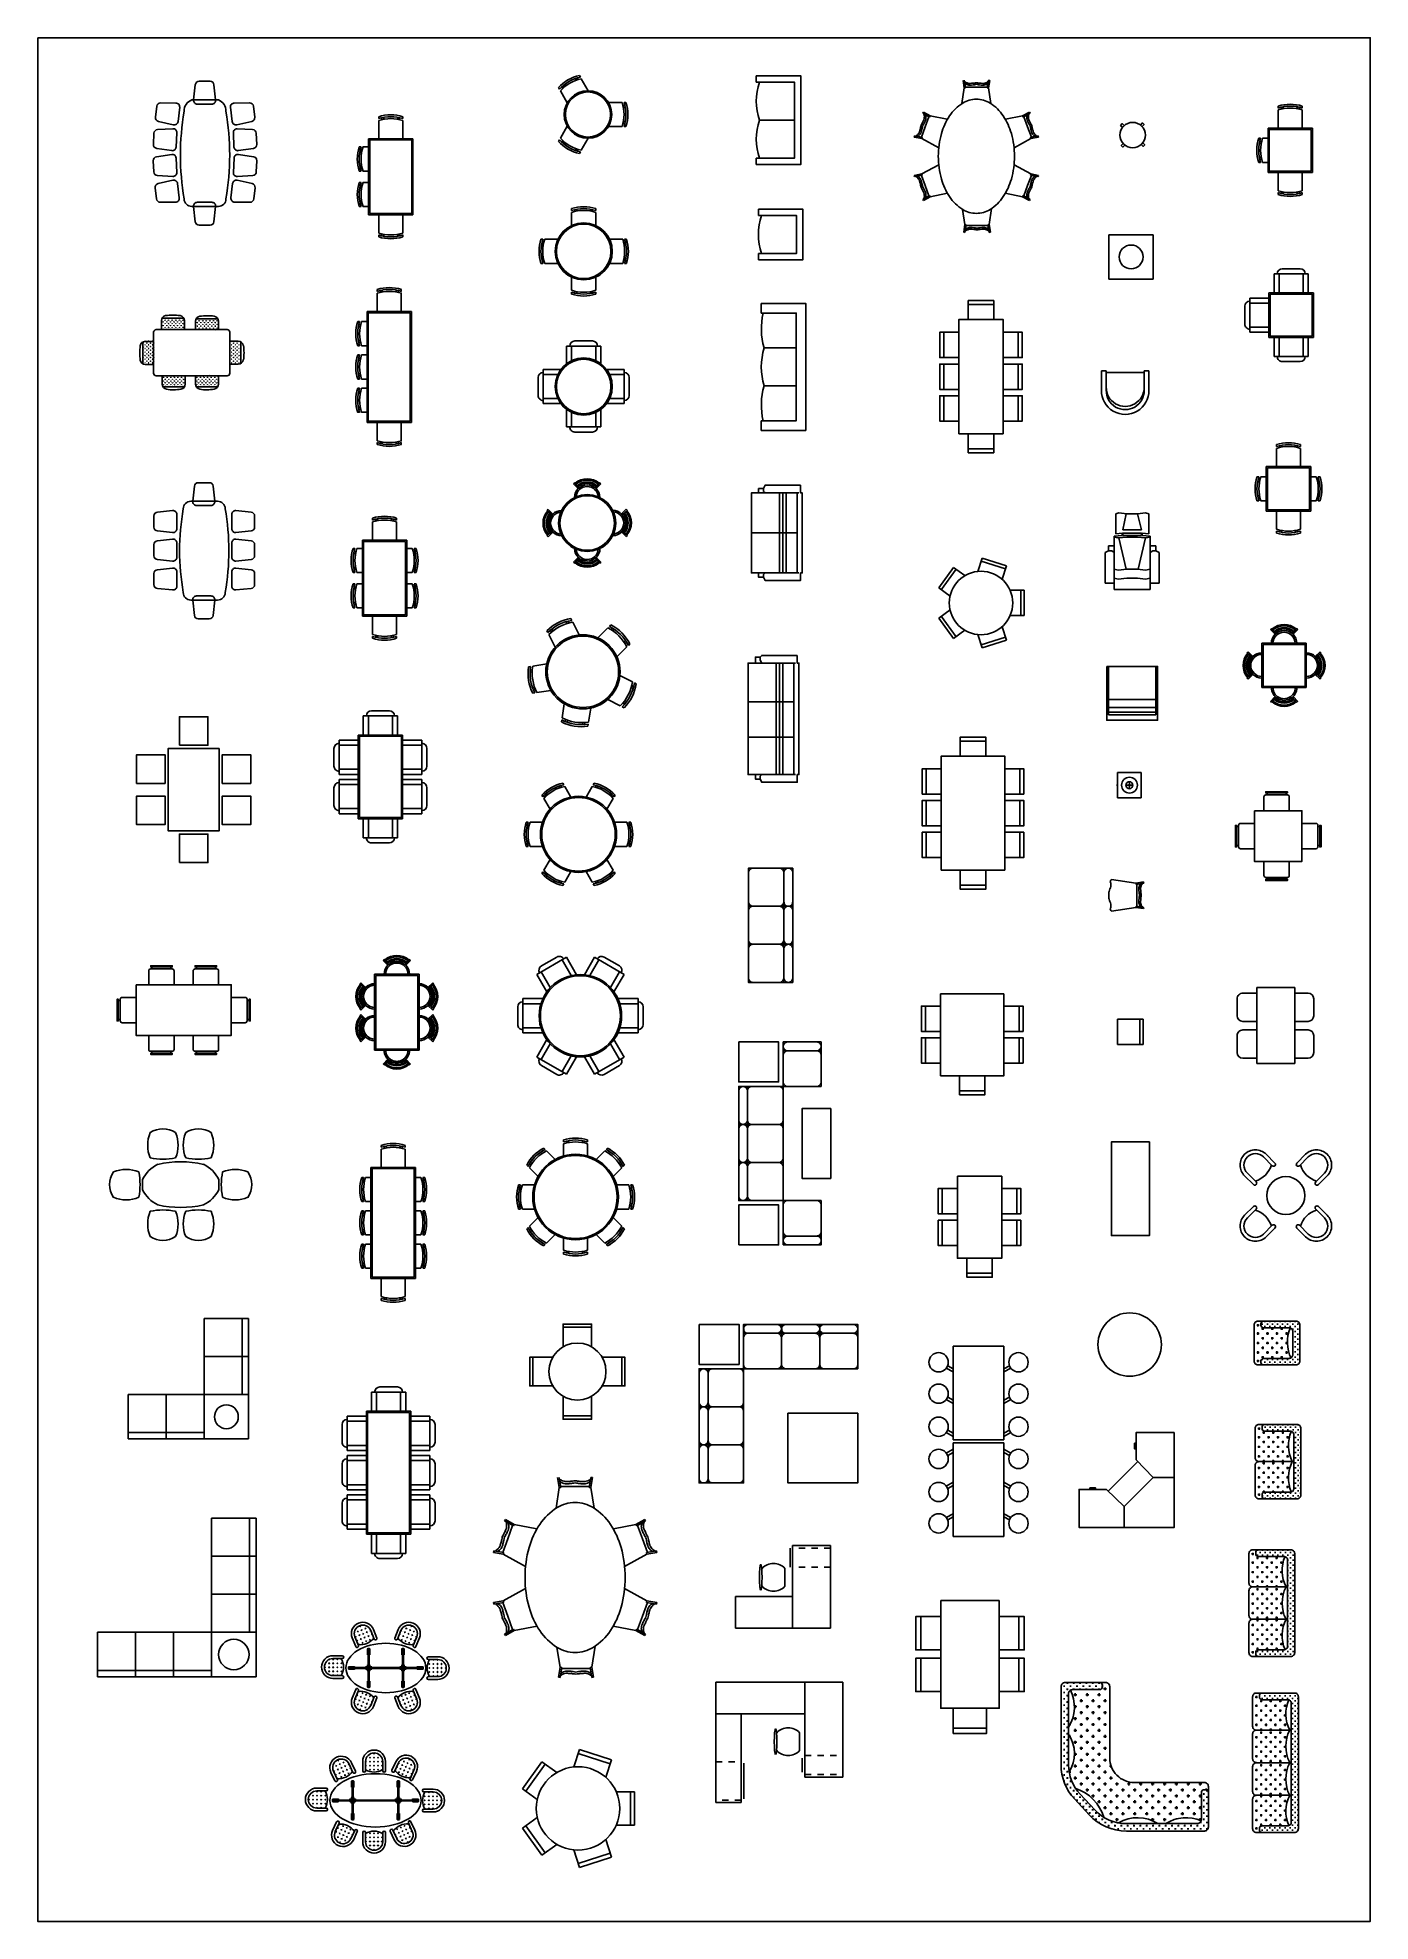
# Model space of a CAD drawing. Header units: millimetres. Extents: x 2198.5 to 2287.8, y 1208.8 to 1298.1.
# Drawn here: x 2248.86 to 2269.86, y 1267.78 to 1297.48 of the extents above; entities that cross this region are included whole.
import ezdxf

# ---------------------------------------------------------------- set-up
doc = ezdxf.new("R2010")
doc.units = ezdxf.units.MM
doc.linetypes.add('DASHED', pattern=[0.75, 0.5, -0.25])
for name, color, linetype in [('10-MUEBLES', 7, 'Continuous'), ('20', 10, 'Continuous'), ('20D', 12, 'DASHED'), ('20H', 9, 'Continuous'), ('FURN', 7, 'Continuous'), ('HATCH-F', 7, 'Continuous')]:
    doc.layers.add(name, color=color, linetype=linetype)
doc.styles.get("Standard").update_dxf_attribs({"font": 'arial.ttf'})

# ---------------------------------------------------------------- blocks, each defined once
blk = doc.blocks.new('MHPLS045')
for p, q in [((-0.321, 0.975), (-0.301, 0.979)), ((-0.321, 0.975), (-0.299, 0.855)), ((-0.319, 0.964), (-0.299, 0.968)), ((-0.279, 0.86), (-0.301, 0.979)), ((0.279, 0.86), (0.301, 0.979)), ((0.321, 0.975), (0.299, 0.855)), ((0.319, 0.964), (0.299, 0.968)), ((0.321, 0.975), (0.301, 0.979)), ((-0.679, 0.845), (-0.697, 0.835)), ((-0.637, 0.729), (-0.697, 0.835)), ((-0.673, 0.835), (-0.691, 0.825)), ((-0.679, 0.845), (-0.619, 0.739)), ((-0.619, 0.739), (-0.637, 0.729)), ((-0.583, 0.459), (-0.637, 0.729)), ((-0.462, 0.807), (-0.624, 0.748)), ((-0.462, 0.807), (-0.301, 0.866)), ((-0.299, 0.855), (-0.279, 0.86)), ((-0.133, 0.593), (-0.279, 0.86)), ((0.134, 0.594), (0.279, 0.86)), ((0.299, 0.855), (0.279, 0.86)), ((0.462, 0.807), (0.301, 0.866)), ((0.462, 0.807), (0.624, 0.748)), ((0.582, 0.455), (0.637, 0.729)), ((0.679, 0.845), (0.619, 0.739)), ((0.619, 0.739), (0.637, 0.729)), ((0.637, 0.729), (0.697, 0.835)), ((0.673, 0.835), (0.691, 0.825)), ((0.679, 0.845), (0.697, 0.835)), ((-0.833, 0.228), (-1.077, 0.19)), ((0.822, 0.24), (1.077, 0.2)), ((-1.2, 0.19), (-1.197, 0.21)), ((-1.2, 0.19), (-1.08, 0.17)), ((-1.077, 0.19), (-1.197, 0.21)), ((-1.189, 0.188), (-1.186, 0.209)), ((-1.09, 0), (-1.091, 0.172)), ((-1.09, 0), (-1.091, -0.172)), ((-1.08, 0.17), (-1.077, 0.19)), ((1.077, 0.2), (1.197, 0.22)), ((1.08, 0.18), (1.077, 0.2)), ((1.2, 0.2), (1.08, 0.18)), ((1.09, 0.01), (1.091, 0.182)), ((1.09, 0.01), (1.091, -0.162)), ((1.189, 0.198), (1.186, 0.219)), ((1.2, 0.2), (1.197, 0.22)), ((-1.2, -0.19), (-1.08, -0.17)), ((-1.077, -0.19), (-1.197, -0.21)), ((-1.08, -0.17), (-1.077, -0.19)), ((-0.833, -0.228), (-1.077, -0.19)), ((0.838, -0.217), (1.077, -0.18)), ((1.08, -0.16), (1.077, -0.18)), ((1.077, -0.18), (1.197, -0.2)), ((1.2, -0.18), (1.08, -0.16)), ((1.189, -0.178), (1.186, -0.199)), ((1.2, -0.18), (1.197, -0.2)), ((-0.583, -0.459), (-0.637, -0.729)), ((-0.133, -0.593), (-0.279, -0.86)), ((0.134, -0.594), (0.279, -0.86)), ((0.582, -0.455), (0.637, -0.729)), ((-0.637, -0.729), (-0.697, -0.835)), ((-0.679, -0.845), (-0.697, -0.835)), ((-0.673, -0.835), (-0.691, -0.825)), ((-0.679, -0.845), (-0.619, -0.739)), ((-0.619, -0.739), (-0.637, -0.729)), ((-0.462, -0.807), (-0.624, -0.748)), ((-0.462, -0.807), (-0.301, -0.866)), ((-0.321, -0.975), (-0.299, -0.855)), ((-0.279, -0.86), (-0.301, -0.979)), ((-0.299, -0.855), (-0.279, -0.86)), ((0.299, -0.855), (0.279, -0.86)), ((0.279, -0.86), (0.301, -0.979)), ((0.321, -0.975), (0.299, -0.855)), ((0.462, -0.807), (0.301, -0.866)), ((0.462, -0.807), (0.624, -0.748)), ((0.619, -0.739), (0.637, -0.729)), ((0.679, -0.845), (0.619, -0.739)), ((0.637, -0.729), (0.697, -0.835)), ((0.673, -0.835), (0.691, -0.825)), ((0.679, -0.845), (0.697, -0.835)), ((-0.321, -0.975), (-0.301, -0.979)), ((-0.319, -0.964), (-0.299, -0.968)), ((0.319, -0.964), (0.299, -0.968)), ((0.321, -0.975), (0.301, -0.979))]:
    blk.add_line(p, q)
for points in [[(-0.486, 0.872, 0.007157), (-0.455, 0.879, 0.011435), (-0.436, 0.883, 0.004075), (-0.389, 0.896, 0.019821), (-0.379, 0.899, 0.057847), (-0.372, 0.903, 0.014528), (-0.347, 0.92, 0.056433), (-0.334, 0.933, 0.038355), (-0.318, 0.955)], [(-0.312, 0.928, -0.042827), (-0.326, 0.907, -0.06427), (-0.338, 0.895, -0.017763), (-0.361, 0.879, -0.052258), (-0.37, 0.874, -0.025396), (-0.381, 0.87, -0.00665), (-0.427, 0.858, -0.018622), (-0.446, 0.854, -0.011644), (-0.477, 0.849)], [(0.312, 0.928, 0.042827), (0.326, 0.907, 0.06427), (0.338, 0.895, 0.017763), (0.361, 0.879, 0.052258), (0.37, 0.874, 0.025396), (0.381, 0.87, 0.00665), (0.427, 0.858, 0.018622), (0.446, 0.854, 0.011644), (0.477, 0.849)], [(0.486, 0.872, -0.007157), (0.455, 0.879, -0.011435), (0.436, 0.883, -0.004075), (0.389, 0.896, -0.019821), (0.379, 0.899, -0.057847), (0.372, 0.903, -0.014528), (0.347, 0.92, -0.056433), (0.334, 0.933, -0.038355), (0.318, 0.955)], [(-0.486, 0.872, -0.007157), (-0.514, 0.857, -0.011435), (-0.532, 0.849, -0.004075), (-0.577, 0.828, -0.019821), (-0.586, 0.824, -0.057847), (-0.593, 0.822, -0.014528), (-0.624, 0.82, -0.056433), (-0.642, 0.821, -0.038355), (-0.668, 0.827)], [(-0.656, 0.803, 0.042827), (-0.632, 0.796, 0.06427), (-0.615, 0.794, 0.017763), (-0.586, 0.797, 0.052258), (-0.577, 0.799, 0.025396), (-0.565, 0.803, 0.00665), (-0.522, 0.823, 0.018622), (-0.505, 0.833, 0.011644), (-0.478, 0.849)], [(0.656, 0.803, -0.042827), (0.632, 0.796, -0.06427), (0.615, 0.794, -0.017763), (0.586, 0.797, -0.052258), (0.577, 0.799, -0.025396), (0.565, 0.803, -0.00665), (0.522, 0.823, -0.018622), (0.505, 0.833, -0.011644), (0.478, 0.849)], [(0.486, 0.872, 0.007157), (0.514, 0.857, 0.011435), (0.532, 0.849, 0.004075), (0.577, 0.828, 0.019821), (0.586, 0.824, 0.057847), (0.593, 0.822, 0.014528), (0.624, 0.82, 0.056433), (0.642, 0.821, 0.038355), (0.668, 0.827)], [(-1.16, 0, 0.007157), (-1.155, 0.031, 0.011435), (-1.153, 0.051, 0.004075), (-1.149, 0.1, 0.019821), (-1.149, 0.11, 0.057847), (-1.149, 0.118, 0.014528), (-1.157, 0.147, 0.056433), (-1.165, 0.164, 0.038355), (-1.18, 0.186)], [(-1.16, 0, -0.007157), (-1.155, -0.031, -0.011435), (-1.153, -0.051, -0.004075), (-1.149, -0.1, -0.019821), (-1.149, -0.11, -0.057847), (-1.149, -0.118, -0.014528), (-1.157, -0.147, -0.056433), (-1.165, -0.164, -0.038355), (-1.18, -0.186)], [(-1.153, 0.183, -0.042827), (-1.138, 0.163, -0.06427), (-1.131, 0.147, -0.017763), (-1.123, 0.12, -0.052258), (-1.122, 0.11, -0.025396), (-1.122, 0.098, -0.00665), (-1.126, 0.051, -0.018622), (-1.129, 0.031, -0.011644), (-1.135, 0)], [(1.153, 0.193, 0.042827), (1.138, 0.173, 0.06427), (1.131, 0.157, 0.017763), (1.123, 0.13, 0.052258), (1.122, 0.12, 0.025396), (1.122, 0.108, 0.00665), (1.126, 0.061, 0.018622), (1.129, 0.041, 0.011644), (1.135, 0.01)], [(1.153, -0.173, -0.042827), (1.138, -0.153, -0.06427), (1.131, -0.137, -0.017763), (1.123, -0.11, -0.052258), (1.122, -0.1, -0.025396), (1.122, -0.088, -0.00665), (1.126, -0.041, -0.018622), (1.129, -0.021, -0.011644), (1.135, 0.01)], [(1.16, 0.01, -0.007157), (1.155, 0.041, -0.011435), (1.153, 0.061, -0.004075), (1.149, 0.11, -0.019821), (1.149, 0.12, -0.057847), (1.149, 0.128, -0.014528), (1.157, 0.157, -0.056433), (1.165, 0.174, -0.038355), (1.18, 0.196)], [(1.16, 0.01, 0.007157), (1.155, -0.021, 0.011435), (1.153, -0.041, 0.004075), (1.149, -0.09, 0.019821), (1.149, -0.1, 0.057847), (1.149, -0.108, 0.014528), (1.157, -0.137, 0.056433), (1.165, -0.154, 0.038355), (1.18, -0.176)], [(-1.153, -0.183, 0.042827), (-1.138, -0.163, 0.06427), (-1.131, -0.147, 0.017763), (-1.123, -0.12, 0.052258), (-1.122, -0.11, 0.025396), (-1.122, -0.098, 0.00665), (-1.126, -0.051, 0.018622), (-1.129, -0.031, 0.011644), (-1.135, 0)], [(-0.486, -0.872, 0.007157), (-0.514, -0.857, 0.011435), (-0.532, -0.849, 0.004075), (-0.577, -0.828, 0.019821), (-0.586, -0.824, 0.057847), (-0.593, -0.822, 0.014528), (-0.624, -0.82, 0.056433), (-0.642, -0.821, 0.038355), (-0.668, -0.827)], [(-0.656, -0.803, -0.042827), (-0.632, -0.796, -0.06427), (-0.615, -0.794, -0.017763), (-0.586, -0.797, -0.052258), (-0.577, -0.799, -0.025396), (-0.565, -0.803, -0.00665), (-0.522, -0.823, -0.018622), (-0.505, -0.833, -0.011644), (-0.478, -0.849)], [(-0.486, -0.872, -0.007157), (-0.455, -0.879, -0.011435), (-0.436, -0.883, -0.004075), (-0.389, -0.896, -0.019821), (-0.379, -0.899, -0.057847), (-0.372, -0.903, -0.014528), (-0.347, -0.92, -0.056433), (-0.334, -0.933, -0.038355), (-0.318, -0.955)], [(-0.312, -0.928, 0.042827), (-0.326, -0.907, 0.06427), (-0.338, -0.895, 0.017763), (-0.361, -0.879, 0.052258), (-0.37, -0.874, 0.025396), (-0.381, -0.87, 0.00665), (-0.427, -0.858, 0.018622), (-0.446, -0.854, 0.011644), (-0.477, -0.849)], [(0.312, -0.928, -0.042827), (0.326, -0.907, -0.06427), (0.338, -0.895, -0.017763), (0.361, -0.879, -0.052258), (0.37, -0.874, -0.025396), (0.381, -0.87, -0.00665), (0.427, -0.858, -0.018622), (0.446, -0.854, -0.011644), (0.477, -0.849)], [(0.486, -0.872, 0.007157), (0.455, -0.879, 0.011435), (0.436, -0.883, 0.004075), (0.389, -0.896, 0.019821), (0.379, -0.899, 0.057847), (0.372, -0.903, 0.014528), (0.347, -0.92, 0.056433), (0.334, -0.933, 0.038355), (0.318, -0.955)], [(0.656, -0.803, 0.042827), (0.632, -0.796, 0.06427), (0.615, -0.794, 0.017763), (0.586, -0.797, 0.052258), (0.577, -0.799, 0.025396), (0.565, -0.803, 0.00665), (0.522, -0.823, 0.018622), (0.505, -0.833, 0.011644), (0.478, -0.849)], [(0.486, -0.872, -0.007157), (0.514, -0.857, -0.011435), (0.532, -0.849, -0.004075), (0.577, -0.828, -0.019821), (0.586, -0.824, -0.057847), (0.593, -0.822, -0.014528), (0.624, -0.82, -0.056433), (0.642, -0.821, -0.038355), (0.668, -0.827)]]:
    blk.add_lwpolyline(points, format="xyb")
blk.add_lwpolyline([(-0.9, 0, 0.139889), (-0.838, -0.216, 0.107118), (-0.636, -0.424, 0.079812), (-0.358, -0.551, 0.067459), (0, -0.6, 0.067459), (0.358, -0.551, 0.079812), (0.636, -0.424, 0.107118), (0.838, -0.216, 0.139889), (0.9, 0, 0.139889), (0.838, 0.216, 0.107118), (0.636, 0.424, 0.079812), (0.358, 0.551, 0.067459), (0, 0.6, 0.067459), (-0.358, 0.551, 0.079812), (-0.636, 0.424, 0.107118), (-0.838, 0.216, 0.139889)], format="xyb", close=True)
blk = doc.blocks.new('MHPLS510')
for p, q in [((-0.2, 0.679), (0.2, 0.679)), ((-0.2, 0.458), (-0.2, 0.679)), ((0.2, 0.679), (0.2, 0.458)), ((-0.2, 0.629), (0.2, 0.629)), ((-0.708, 0.02), (-0.584, 0.4)), ((-0.66, 0.004), (-0.537, 0.385)), ((-0.584, 0.4), (-0.374, 0.332)), ((0.374, 0.332), (0.584, 0.4)), ((0.537, 0.385), (0.66, 0.004)), ((0.584, 0.4), (0.708, 0.02)), ((-0.498, -0.049), (-0.708, 0.02)), ((0.708, 0.02), (0.498, -0.049)), ((-0.561, -0.432), (-0.431, -0.253)), ((-0.237, -0.667), (-0.561, -0.432)), ((-0.208, -0.627), (-0.532, -0.392)), ((0.532, -0.392), (0.208, -0.627)), ((0.561, -0.432), (0.237, -0.667)), ((0.431, -0.253), (0.561, -0.432)), ((-0.108, -0.488), (-0.237, -0.667)), ((0.237, -0.667), (0.108, -0.488))]:
    blk.add_line(p, q)
blk.add_circle((0, 0), 0.5)
blk = doc.blocks.new('MHPLS507')
for p, q in [((0.593, 0.587), (0.193, 0.587)), ((1.093, 0.587), (0.693, 0.587)), ((0, -0.35), (0, 0.35)), ((1.53, 0.2), (1.53, -0.2)), ((0.593, -0.587), (0.193, -0.587)), ((1.093, -0.587), (0.693, -0.587))]:
    blk.add_line(p, q)
for points in [[(0.593, 0.35), (0.593, 0.65), (0.193, 0.65), (0.193, 0.35)], [(1.093, 0.35), (1.093, 0.65), (0.693, 0.65), (0.693, 0.35)], [(0, 0.35), (1.293, 0.35), (1.293, -0.35), (0, -0.35)], [(1.293, 0.2), (1.593, 0.2), (1.593, -0.2), (1.293, -0.2)], [(0.593, -0.35), (0.593, -0.65), (0.193, -0.65), (0.193, -0.35)], [(1.093, -0.35), (1.093, -0.65), (0.693, -0.65), (0.693, -0.35)]]:
    blk.add_lwpolyline(points)
blk = doc.blocks.new('Butaca3')
at = {"linetype": 'Continuous'}
for p, q in [((-0.787, 0), (-0.787, -0.33)), ((-1.039, -0.572), (-0.572, -1.039)), ((0, -0.787), (-0.33, -0.787))]:
    blk.add_line(p, q, dxfattribs=at)
blk.add_lwpolyline([(-1.5, 0), (0, 0), (0, -1.5), (-0.6, -1.5), (-0.6, -1.068), (-0.33, -0.787), (-0.787, -0.33), (-1.068, -0.6), (-1.5, -0.6), (-1.5, 0)], close=True, dxfattribs=at)
for points in [[(-1.329, -0.6), (-1.329, -0.625), (-1.239, -0.625), (-1.239, -0.6)], [(-0.6, -1.239), (-0.625, -1.239), (-0.625, -1.329), (-0.6, -1.329)]]:
    blk.add_lwpolyline(points)
blk = doc.blocks.new('ELLIPSE')
blk.add_circle((0.5, 0.5), 0.5)
blk = doc.blocks.new('SCHAIR', base_point=(64, 82))
at = {"layer": '20'}
blk.add_line((50, 82), (64, 82), dxfattribs=at)
for centre, start, end in [((58.125, 73), 132.075022, 227.924978), ((55.875, 73), 312.075022, 47.924978)]:
    blk.add_arc(centre, 12.125, start, end, dxfattribs=at)
at = {"layer": '20', "xscale": 20, "yscale": 2, "zscale": 20}
blk.add_blockref('ELLIPSE', (47, 62), dxfattribs=at)
at = {"layer": '20H', "flags": 1}
blk.add_attdef('DESCRIPTION', (46, 88), '', height=2, dxfattribs=at)
blk = doc.blocks.new('Escritorio 01')
at = {"layer": '20'}
for p, q in [((-65, 0), (-65, -30)), ((0, 0), (-65, 0)), ((0, -30), (0, 0)), ((-65, -30), (0, -30)), ((-63, -32), (-48, -32)), ((-25, -75), (-25, -30)), ((0, -30), (0, -75)), ((0, -75), (-25, -75))]:
    blk.add_line(p, q, dxfattribs=at)
at = {"layer": '20D'}
for p, q in [((-63, 0), (-63, -30)), ((-48, 0), (-48, -30))]:
    blk.add_line(p, q, dxfattribs=at)
at = {"layer": '20'}
blk.add_blockref('SCHAIR', (-33, -36), dxfattribs=at)
at = {"layer": '20H', "flags": 1}
for tag, p in [('SIZE', (-65, 2)), ('DESCRIPTION', (-65, 6))]:
    blk.add_attdef(tag, p, '', height=2, dxfattribs=at)
blk = doc.blocks.new('Escritorio 02')
at = {"layer": '20'}
for p, q in [((0, 0), (0, -30)), ((75, 0), (0, 0)), ((75, -30), (75, 0)), ((0, -30), (0, -100)), ((0, -30), (75, -30)), ((25, -100), (25, -30)), ((60, -32), (71, -32)), ((95, -80), (25, -80)), ((64, -78), (92, -78)), ((95, -100), (95, -80)), ((0, -100), (25, -100)), ((25, -100), (95, -100))]:
    blk.add_line(p, q, dxfattribs=at)
at = {"layer": '20D'}
for p, q in [((58, -30), (58, 0)), ((73, -30), (73, 0)), ((63, -100), (63, -80)), ((93, -80), (93, -100))]:
    blk.add_line(p, q, dxfattribs=at)
at = {"layer": '20'}
blk.add_blockref('SCHAIR', (54, -34), dxfattribs=at)
at = {"layer": '20H', "flags": 1}
for tag, p in [('SIZE', (4, -10)), ('DESCRIPTION', (4, -6))]:
    blk.add_attdef(tag, p, '', height=2, dxfattribs=at)
blk = doc.blocks.new('M-14')
for p, q in [((0.14, 0, -0.5245), (0.14, 1.800007, -0.5245)), ((0, 1.200001, -0.5245), (0.699997, 1.200001, -0.5245)), ((0, 0.600005, -0.5245), (0.699997, 0.600004, -0.5245))]:
    blk.add_line(p, q)
blk.add_lwpolyline([(0, 1.800006), (0.699996, 1.800006), (0.699997, 0.000001), (0, 0)], close=True)
for centre, start, end in [((0.07, 1.730005, -0.5245), 0, 180.000005), ((0.209999, 1.730005, -0.5245), 90.000392, 179.999998), ((0.629998, 1.730005, -0.5245), 359.999218, 90.000764), ((0.07, 1.269998, -0.5245), 180.000005, 359.999996), ((0.07, 1.13, -0.5245), 0, 180.000005), ((0.209999, 1.269998, -0.5245), 179.999213, 269.999605), ((0.209999, 1.13, -0.5245), 90.000392, 179.999998), ((0.629998, 1.269998, -0.5245), 270.000001, 0.000795), ((0.629998, 1.13, -0.5245), 359.999218, 89.999999), ((0.069999, 0.670002, -0.5245), 180.000005, 359.999996), ((0.069999, 0.530002, -0.5245), 0, 180.000005), ((0.209998, 0.670002, -0.5245), 180.000005, 270.000397), ((0.209999, 0.530002, -0.5245), 90.000002, 179.999998), ((0.629998, 0.670003, -0.5245), 270.000001, 359.999204), ((0.629998, 0.530002, -0.5245), 0.001561, 89.999999), ((0.07, 0.07, -0.5245), 180.000005, 359.999996), ((0.209999, 0.07, -0.5245), 180.000005, 270.000001), ((0.629998, 0.07, -0.5245), 270.000001, 359.999204)]:
    blk.add_arc(centre, 0.07, start, end)
blk = doc.blocks.new('Sofa 01 3c')
blk.add_blockref('M-14', (0, 0))
blk = doc.blocks.new('*X68')
at = {"color": 0}
for p, q in [((-215.8, -44), (-215, -44)), ((-215.5, -44.5), (-215.5, -43.9)), ((-212, -44), (-211, -44)), ((-211.5, -44.5), (-211.5, -43.8)), ((-208, -44), (-207, -44)), ((-207.5, -44.5), (-207.5, -43.8)), ((-204, -44), (-203, -44)), ((-203.5, -44.5), (-203.5, -43.8)), ((-200, -44), (-199, -44)), ((-199.5, -44.5), (-199.5, -43.8)), ((-196, -44), (-195, -44)), ((-195.5, -44.5), (-195.5, -43.8)), ((-192, -44), (-191, -44)), ((-191.5, -44.5), (-191.5, -43.8)), ((-188, -44), (-187, -44)), ((-187.5, -44.5), (-187.5, -43.8)), ((-184, -44), (-183, -44)), ((-183.5, -44.5), (-183.5, -43.8)), ((-180, -44), (-179, -44)), ((-179.5, -44.5), (-179.5, -43.8)), ((-176, -44), (-175, -44)), ((-175.5, -44.5), (-175.5, -43.8)), ((-172, -44), (-171, -44)), ((-171.5, -44.5), (-171.5, -43.8)), ((-168, -44), (-167, -44)), ((-167.5, -44.5), (-167.5, -43.8)), ((-164, -44), (-163, -44)), ((-163.5, -44.5), (-163.5, -43.8)), ((-217.7, -50), (-217, -50)), ((-217.7, -54), (-217, -54)), ((-217.7, -58), (-217, -58)), ((-217.6, -46), (-217, -46)), ((-217.5, -46.5), (-217.5, -45.6)), ((-217.5, -50.5), (-217.5, -49.5)), ((-217.5, -54.5), (-217.5, -53.5)), ((-217.5, -58.5), (-217.5, -57.5)), ((-216, -48), (-215, -48)), ((-216, -52), (-215, -52)), ((-216, -56), (-215, -56)), ((-215.5, -48.5), (-215.5, -47.5)), ((-215.5, -52.5), (-215.5, -51.5)), ((-215.5, -56.5), (-215.5, -55.5)), ((-214, -46), (-213, -46)), ((-214, -50), (-213, -50)), ((-214, -54), (-213, -54)), ((-214, -58), (-213, -58)), ((-213.5, -46.5), (-213.5, -45.5)), ((-213.5, -50.5), (-213.5, -49.5)), ((-213.5, -54.5), (-213.5, -53.5)), ((-213.5, -58.5), (-213.5, -57.5)), ((-212, -48), (-211, -48)), ((-211.5, -48.5), (-211.5, -47.5)), ((-210, -46), (-209, -46)), ((-209.5, -46.5), (-209.5, -45.5)), ((-208, -48), (-207, -48)), ((-207.5, -48.5), (-207.5, -47.5)), ((-206, -46), (-205, -46)), ((-205.5, -46.5), (-205.5, -45.5)), ((-204, -48), (-203, -48)), ((-203.5, -48.5), (-203.5, -47.5)), ((-202, -46), (-201, -46)), ((-201.5, -46.5), (-201.5, -45.5)), ((-200, -48), (-199, -48)), ((-199.5, -48.5), (-199.5, -47.5)), ((-198, -46), (-197, -46)), ((-197.5, -46.5), (-197.5, -45.5)), ((-196, -48), (-195, -48)), ((-195.5, -48.5), (-195.5, -47.5)), ((-194, -46), (-193, -46)), ((-193.5, -46.5), (-193.5, -45.5)), ((-192, -48), (-191, -48)), ((-191.5, -48.5), (-191.5, -47.5)), ((-190, -46), (-189, -46)), ((-189.5, -46.5), (-189.5, -45.5)), ((-188, -48), (-187, -48)), ((-187.5, -48.5), (-187.5, -47.5)), ((-186, -46), (-185, -46)), ((-185.5, -46.5), (-185.5, -45.5)), ((-184, -48), (-183, -48)), ((-183.5, -48.5), (-183.5, -47.5)), ((-182, -46), (-181, -46)), ((-181.5, -46.5), (-181.5, -45.5)), ((-180, -48), (-179, -48)), ((-179.5, -48.5), (-179.5, -47.5)), ((-178, -46), (-177, -46)), ((-177.5, -46.5), (-177.5, -45.5)), ((-176, -48), (-175, -48)), ((-175.5, -48.5), (-175.5, -47.5)), ((-174, -46), (-173, -46)), ((-173.5, -46.5), (-173.5, -45.5)), ((-172, -48), (-171, -48)), ((-171.5, -48.5), (-171.5, -47.5)), ((-170, -46), (-169, -46)), ((-169.5, -46.5), (-169.5, -45.5)), ((-168, -48), (-167, -48)), ((-167.5, -48.5), (-167.5, -47.5)), ((-166, -46), (-165, -46)), ((-165.5, -46.5), (-165.5, -45.5)), ((-165.5, -50), (-165.5, -49.5)), ((-165.5, -50), (-165, -50)), ((-164, -48), (-163, -48)), ((-164, -52), (-163, -52)), ((-164, -56), (-163, -56)), ((-163.5, -48.5), (-163.5, -47.5)), ((-163.5, -52.5), (-163.5, -51.5)), ((-163.5, -56.5), (-163.5, -55.5)), ((-162, -46), (-161, -46)), ((-162, -50), (-161, -50)), ((-162, -54), (-161, -54)), ((-162, -58), (-161, -58)), ((-161.5, -46.5), (-161.5, -45.5)), ((-161.5, -50.5), (-161.5, -49.5)), ((-161.5, -54.5), (-161.5, -53.5)), ((-161.5, -58.5), (-161.5, -57.5)), ((-160, -48), (-159.2, -48)), ((-160, -52), (-159.2, -52)), ((-160, -56), (-159.2, -56)), ((-159.5, -48.5), (-159.5, -47.5)), ((-159.5, -52.5), (-159.5, -51.5)), ((-159.5, -56.5), (-159.5, -55.5)), ((-217.7, -62), (-217, -62)), ((-217.7, -66), (-217, -66)), ((-217.7, -70), (-217, -70)), ((-217.5, -62.5), (-217.5, -61.5)), ((-217.5, -66.5), (-217.5, -65.5)), ((-217.5, -70.5), (-217.5, -69.5)), ((-216, -60), (-215, -60)), ((-216, -64), (-215, -64)), ((-216, -68), (-215, -68)), ((-216, -72), (-215, -72)), ((-215.5, -60.5), (-215.5, -59.5)), ((-215.5, -64.5), (-215.5, -63.5)), ((-215.5, -68.5), (-215.5, -67.5)), ((-215.5, -72.5), (-215.5, -71.5)), ((-214, -62), (-213, -62)), ((-214, -66), (-213, -66)), ((-214, -70), (-213, -70)), ((-214, -74), (-213.2, -74)), ((-213.5, -62.5), (-213.5, -61.5)), ((-213.5, -66.5), (-213.5, -65.5)), ((-213.5, -70.5), (-213.5, -69.5)), ((-213.5, -74.2), (-213.5, -73.5)), ((-164, -60), (-163, -60)), ((-164, -64), (-163, -64)), ((-164, -68), (-163, -68)), ((-164, -72), (-163, -72)), ((-163.5, -60.5), (-163.5, -59.5)), ((-163.5, -64.5), (-163.5, -63.5)), ((-163.5, -68.5), (-163.5, -67.5)), ((-163.5, -72.5), (-163.5, -71.5)), ((-162, -62), (-161, -62)), ((-162, -66), (-161, -66)), ((-162, -70), (-161, -70)), ((-162, -74), (-161, -74)), ((-161.5, -62.5), (-161.5, -61.5)), ((-161.5, -66.5), (-161.5, -65.5)), ((-161.5, -70.5), (-161.5, -69.5)), ((-161.5, -74.4), (-161.5, -73.5)), ((-160, -60), (-159.2, -60)), ((-160, -64), (-159.2, -64)), ((-160, -68), (-159.2, -68)), ((-160, -72), (-159.2, -72)), ((-159.5, -60.5), (-159.5, -59.5)), ((-159.5, -64.5), (-159.5, -63.5)), ((-159.5, -68.5), (-159.5, -67.5)), ((-159.5, -72.5), (-159.5, -71.5))]:
    blk.add_line(p, q, dxfattribs=at)
blk = doc.blocks.new('*X67')
at = {"color": 0}
for p, q in [((-186.6, -8.4), (-186.6, -8.4)), ((-186.6, -15.9), (-186.6, -14.1)), ((-183.8, -11.2), (-181.9, -11.2)), ((-182.8, -12.2), (-182.8, -10.3)), ((-179.1, -15.9), (-179.1, -14.1)), ((-176.2, -11.2), (-174.4, -11.2)), ((-175.3, -12.2), (-175.3, -10.6)), ((-171.6, -15.9), (-171.6, -14.1)), ((-168.8, -11.2), (-166.9, -11.2)), ((-167.8, -12.2), (-167.8, -10.3)), ((-164.1, -8.4), (-164.1, -8.1)), ((-164.1, -15.9), (-164.1, -14.1)), ((-187.5, -15), (-185.6, -15)), ((-187.5, -22.5), (-185.6, -22.5)), ((-186.6, -23.4), (-186.6, -21.6)), ((-186.6, -30.9), (-186.6, -29.1)), ((-183.8, -18.8), (-181.9, -18.8)), ((-183.8, -26.2), (-181.9, -26.2)), ((-182.8, -19.7), (-182.8, -17.8)), ((-182.8, -27.2), (-182.8, -25.3)), ((-180, -15), (-178.1, -15)), ((-180, -22.5), (-178.1, -22.5)), ((-179.1, -23.4), (-179.1, -21.6)), ((-179.1, -30.9), (-179.1, -29.1)), ((-176.2, -18.8), (-174.4, -18.8)), ((-176.2, -26.2), (-174.4, -26.2)), ((-175.3, -19.7), (-175.3, -17.8)), ((-175.3, -27.2), (-175.3, -25.3)), ((-172.5, -15), (-170.6, -15)), ((-172.5, -22.5), (-170.6, -22.5)), ((-171.6, -23.4), (-171.6, -21.6)), ((-171.6, -30.9), (-171.6, -29.1)), ((-168.8, -18.8), (-166.9, -18.8)), ((-168.8, -26.2), (-166.9, -26.2)), ((-167.8, -19.7), (-167.8, -17.8)), ((-167.8, -27.2), (-167.8, -25.3)), ((-165, -15), (-163.1, -15)), ((-165, -22.5), (-163.1, -22.5)), ((-164.1, -23.4), (-164.1, -21.6)), ((-164.1, -30.9), (-164.1, -29.1)), ((-187.5, -30), (-185.6, -30)), ((-183.8, -33.8), (-181.9, -33.8)), ((-182.8, -34.7), (-182.8, -32.8)), ((-180, -30), (-178.1, -30)), ((-179.1, -36.7), (-179.1, -36.6)), ((-176.2, -33.8), (-174.4, -33.8)), ((-175.3, -34.7), (-175.3, -32.8)), ((-172.5, -30), (-170.6, -30)), ((-171.6, -36.7), (-171.6, -36.6)), ((-168.8, -33.8), (-166.9, -33.8)), ((-167.8, -34.7), (-167.8, -32.8)), ((-165, -30), (-163.1, -30))]:
    blk.add_line(p, q, dxfattribs=at)
blk = doc.blocks.new('a2')
at = {"layer": 'FURN'}
blk.add_line((26.73, -358.041), (26.73, -358.587), dxfattribs=at)
blk.add_lwpolyline([(27.316, -358.499, -0.414214), (27.276, -358.539), (27.251, -358.539, -0.414214), (27.211, -358.499), (27.211, -358.097, 0.414214), (27.151, -358.037), (26.31, -358.037, 0.414214), (26.25, -358.097), (26.25, -358.499, -0.414214), (26.21, -358.539), (26.185, -358.539, -0.414214), (26.145, -358.499), (26.145, -357.987, -0.414214), (26.205, -357.927), (27.256, -357.927, -0.414214), (27.316, -357.987), (27.316, -358.587, -0.414214), (27.256, -358.647), (26.79, -358.647, -0.414214), (26.73, -358.587), (26.73, -358.587, -0.414214), (26.67, -358.647), (26.205, -358.647, -0.414214), (26.145, -358.587), (26.145, -358.499)], format="xyb", dxfattribs=at)
for centre, start, end in [((26.475, -357.56), 246.8146, 296.9546), ((26.986, -357.56), 243.0454, 293.1854)]:
    blk.add_arc(centre, 0.564, start, end, dxfattribs=at)
at = {"layer": 'HATCH-F'}
for p, q in [((26.228, -358.587), (26.19, -358.587)), ((26.209, -358.569), (26.209, -358.606)), ((27.27, -358.587), (27.232, -358.587)), ((27.251, -358.569), (27.251, -358.606))]:
    blk.add_line(p, q, dxfattribs=at)
for name, p, xscale, yscale, zscale in [('*X68', (30.499, -357.051), 0.01999999999998892, 0.01999999999998892, 0.01999999999998892), ('*X67', (30.003, -357.912), 0.01999999999998892, 0.01999999999998892, 0.01999999999998892), ('*X67', (23.474, -357.912), -0.01999999999998892, 0.01999999999998181, 0.01999999999999034)]:
    blk.add_blockref(name, p, dxfattribs=dict(at, xscale=xscale, yscale=yscale, zscale=zscale))
blk = doc.blocks.new('*X66')
at = {"color": 0}
for p, q in [((-217.7, -94), (-217, -94)), ((-217.7, -98), (-217, -98)), ((-217.7, -102), (-217, -102)), ((-217.5, -94.5), (-217.5, -93.5)), ((-217.5, -98.5), (-217.5, -97.5)), ((-217.5, -102.5), (-217.5, -101.5)), ((-216, -92), (-215, -92)), ((-216, -96), (-215, -96)), ((-216, -100), (-215, -100)), ((-215.5, -92.5), (-215.5, -91.5)), ((-215.5, -96.5), (-215.5, -95.5)), ((-215.5, -100.5), (-215.5, -99.5)), ((-215.5, -104.5), (-215.5, -103.5)), ((-214, -94), (-213, -94)), ((-214, -98), (-213, -98)), ((-214, -102), (-213, -102)), ((-213.5, -90.5), (-213.5, -90.4)), ((-213.5, -94.5), (-213.5, -93.5)), ((-213.5, -98.5), (-213.5, -97.5)), ((-213.5, -102.5), (-213.5, -101.5)), ((-212, -92), (-211, -92)), ((-212, -96), (-211, -96)), ((-211.5, -92.5), (-211.5, -91.5)), ((-211.5, -96.5), (-211.5, -95.5)), ((-210, -94), (-209, -94)), ((-209.5, -90.5), (-209.5, -90.4)), ((-209.5, -94.5), (-209.5, -93.5)), ((-208, -92), (-207, -92)), ((-207.5, -92.5), (-207.5, -91.5)), ((-207.5, -95.9), (-207.5, -95.5)), ((-206, -94), (-205, -94)), ((-205.5, -90.5), (-205.5, -90.4)), ((-205.5, -94.5), (-205.5, -93.5)), ((-204, -92), (-203, -92)), ((-203.5, -92.5), (-203.5, -91.5)), ((-203.5, -95.9), (-203.5, -95.5)), ((-202, -94), (-201, -94)), ((-201.5, -90.5), (-201.5, -90.4)), ((-201.5, -94.5), (-201.5, -93.5)), ((-200, -92), (-199, -92)), ((-199.5, -92.5), (-199.5, -91.5)), ((-199.5, -95.9), (-199.5, -95.5)), ((-198, -94), (-197, -94)), ((-197.5, -90.5), (-197.5, -90.4)), ((-197.5, -94.5), (-197.5, -93.5)), ((-196, -92), (-195, -92)), ((-195.5, -92.5), (-195.5, -91.5)), ((-195.5, -95.9), (-195.5, -95.5)), ((-194, -94), (-193, -94)), ((-193.5, -90.5), (-193.5, -90.4)), ((-193.5, -94.5), (-193.5, -93.5)), ((-192, -92), (-191, -92)), ((-191.5, -92.5), (-191.5, -91.5)), ((-191.5, -95.9), (-191.5, -95.5)), ((-190, -94), (-189, -94)), ((-189.5, -90.5), (-189.5, -90.4)), ((-189.5, -94.5), (-189.5, -93.5)), ((-188, -92), (-187, -92)), ((-188, -96), (-187, -96)), ((-188, -100), (-187, -100)), ((-187.5, -92.5), (-187.5, -91.5)), ((-187.5, -96.5), (-187.5, -95.5)), ((-187.5, -100.5), (-187.5, -99.5)), ((-187.5, -104.5), (-187.5, -103.5)), ((-186, -94), (-185, -94)), ((-186, -98), (-185, -98)), ((-186, -102), (-185, -102)), ((-185.5, -90.5), (-185.5, -90.5)), ((-185.5, -94.5), (-185.5, -93.5)), ((-185.5, -98.5), (-185.5, -97.5)), ((-185.5, -102.5), (-185.5, -101.5)), ((-184, -92), (-183.6, -92)), ((-184, -96), (-183.2, -96)), ((-184, -100), (-183.2, -100)), ((-183.5, -92.5), (-183.5, -92.2)), ((-183.5, -96.5), (-183.5, -95.5)), ((-183.5, -100.5), (-183.5, -99.5)), ((-183.5, -104.5), (-183.5, -103.5)), ((-217.7, -106), (-217, -106)), ((-217.7, -110), (-217, -110)), ((-217.7, -114), (-217, -114)), ((-217.7, -118), (-217, -118)), ((-217.5, -106.5), (-217.5, -105.5)), ((-217.5, -110.5), (-217.5, -109.5)), ((-217.5, -114.5), (-217.5, -113.5)), ((-217.5, -118.5), (-217.5, -117.5)), ((-216, -104), (-215, -104)), ((-216, -108), (-215, -108)), ((-216, -112), (-215, -112)), ((-216, -116), (-215, -116)), ((-215.5, -108.5), (-215.5, -107.5)), ((-215.5, -112.5), (-215.5, -111.5)), ((-215.5, -116.5), (-215.5, -115.5)), ((-214, -106), (-213, -106)), ((-214, -110), (-213, -110)), ((-214, -114), (-213, -114)), ((-214, -118), (-213, -118)), ((-213.5, -106.5), (-213.5, -105.5)), ((-213.5, -110.5), (-213.5, -109.5)), ((-213.5, -114.5), (-213.5, -113.5)), ((-213.5, -118.5), (-213.5, -117.5)), ((-188, -104), (-187, -104)), ((-188, -108), (-187, -108)), ((-188, -112), (-187, -112)), ((-188, -116), (-187, -116)), ((-187.5, -108.5), (-187.5, -107.5)), ((-187.5, -112.5), (-187.5, -111.5)), ((-187.5, -116.5), (-187.5, -115.5)), ((-186, -106), (-185, -106)), ((-186, -110), (-185, -110)), ((-186, -114), (-185, -114)), ((-186, -118), (-185, -118)), ((-185.5, -106.5), (-185.5, -105.5)), ((-185.5, -110.5), (-185.5, -109.5)), ((-185.5, -114.5), (-185.5, -113.5)), ((-185.5, -118.5), (-185.5, -117.5)), ((-184, -104), (-183.2, -104)), ((-184, -108), (-183.2, -108)), ((-184, -112), (-183.2, -112)), ((-184, -116), (-183.2, -116)), ((-183.5, -108.5), (-183.5, -107.5)), ((-183.5, -112.5), (-183.5, -111.5)), ((-183.5, -116.5), (-183.5, -115.5)), ((-216, -120), (-215, -120)), ((-215.5, -120.5), (-215.5, -119.5)), ((-188, -120), (-187, -120)), ((-187.5, -120.5), (-187.5, -119.5)), ((-184, -120), (-183.5, -120)), ((-183.5, -120), (-183.5, -119.5))]:
    blk.add_line(p, q, dxfattribs=at)
blk = doc.blocks.new('*X65')
at = {"color": 0}
for p, q in [((-186.6, -8.4), (-186.6, -8.4)), ((-186.6, -15.9), (-186.6, -14.1)), ((-183.8, -11.2), (-181.9, -11.2)), ((-182.8, -12.2), (-182.8, -10.3)), ((-179.1, -15.9), (-179.1, -14.1)), ((-176.2, -11.2), (-174.4, -11.2)), ((-175.3, -12.2), (-175.3, -10.6)), ((-171.6, -15.9), (-171.6, -14.1)), ((-168.8, -11.2), (-166.9, -11.2)), ((-167.8, -12.2), (-167.8, -10.3)), ((-164.1, -8.4), (-164.1, -8.1)), ((-164.1, -15.9), (-164.1, -14.1)), ((-187.5, -15), (-185.6, -15)), ((-187.5, -22.5), (-185.6, -22.5)), ((-186.6, -23.4), (-186.6, -21.6)), ((-186.6, -30.9), (-186.6, -29.1)), ((-183.8, -18.8), (-181.9, -18.8)), ((-183.8, -26.2), (-181.9, -26.2)), ((-182.8, -19.7), (-182.8, -17.8)), ((-182.8, -27.2), (-182.8, -25.3)), ((-180, -15), (-178.1, -15)), ((-180, -22.5), (-178.1, -22.5)), ((-179.1, -23.4), (-179.1, -21.6)), ((-179.1, -30.9), (-179.1, -29.1)), ((-176.2, -18.8), (-174.4, -18.8)), ((-176.2, -26.2), (-174.4, -26.2)), ((-175.3, -19.7), (-175.3, -17.8)), ((-175.3, -27.2), (-175.3, -25.3)), ((-172.5, -15), (-170.6, -15)), ((-172.5, -22.5), (-170.6, -22.5)), ((-171.6, -23.4), (-171.6, -21.6)), ((-171.6, -30.9), (-171.6, -29.1)), ((-168.8, -18.8), (-166.9, -18.8)), ((-168.8, -26.2), (-166.9, -26.2)), ((-167.8, -19.7), (-167.8, -17.8)), ((-167.8, -27.2), (-167.8, -25.3)), ((-165, -15), (-163.1, -15)), ((-165, -22.5), (-163.1, -22.5)), ((-164.1, -23.4), (-164.1, -21.6)), ((-164.1, -30.9), (-164.1, -29.1)), ((-187.5, -30), (-185.6, -30)), ((-183.8, -33.8), (-181.9, -33.8)), ((-182.8, -34.7), (-182.8, -32.8)), ((-180, -30), (-178.1, -30)), ((-179.1, -36.7), (-179.1, -36.6)), ((-176.2, -33.8), (-174.4, -33.8)), ((-175.3, -34.7), (-175.3, -32.8)), ((-172.5, -30), (-170.6, -30)), ((-171.6, -36.7), (-171.6, -36.6)), ((-168.8, -33.8), (-166.9, -33.8)), ((-167.8, -34.7), (-167.8, -32.8)), ((-165, -30), (-163.1, -30))]:
    blk.add_line(p, q, dxfattribs=at)
blk = doc.blocks.new('a1')
at = {"layer": 'FURN'}
for p, q in [((24.599, -358.604), (24.562, -358.604)), ((24.581, -358.586), (24.581, -358.623)), ((25.161, -358.604), (25.123, -358.604)), ((25.142, -358.586), (25.142, -358.623))]:
    blk.add_line(p, q, dxfattribs=at)
blk.add_lwpolyline([(25.206, -358.516, -0.414214), (25.166, -358.556), (25.142, -358.556, -0.414214), (25.102, -358.516), (25.102, -358.114, 0.414214), (25.042, -358.054), (24.681, -358.054, 0.414214), (24.621, -358.114), (24.621, -358.516, -0.414214), (24.581, -358.556), (24.556, -358.556, -0.414214), (24.516, -358.516), (24.516, -358.604, 0.414214), (24.576, -358.664), (25.146, -358.664, 0.414214), (25.206, -358.604), (25.206, -358.004, 0.414214), (25.146, -357.944), (24.576, -357.944, 0.414214), (24.516, -358.004), (24.516, -358.516)], format="xyb", dxfattribs=at)
blk.add_arc((24.846, -357.577), 0.564, 246.8146, 296.9299, dxfattribs=at)
at = {"layer": 'HATCH-F', "xscale": 0.01999999999998892, "yscale": 0.01999999999998892, "zscale": 0.01999999999998892}
for name, p in [('*X66', (28.871, -356.136)), ('*X65', (28.367, -357.928))]:
    blk.add_blockref(name, p, dxfattribs=at)
blk = doc.blocks.new('*X69')
at = {"color": 0}
for p, q in [((-186.6, -8.4), (-186.6, -8.4)), ((-186.6, -15.9), (-186.6, -14.1)), ((-183.8, -11.2), (-181.9, -11.2)), ((-182.8, -12.2), (-182.8, -10.3)), ((-179.1, -15.9), (-179.1, -14.1)), ((-176.2, -11.2), (-174.4, -11.2)), ((-175.3, -12.2), (-175.3, -10.6)), ((-171.6, -15.9), (-171.6, -14.1)), ((-168.8, -11.2), (-166.9, -11.2)), ((-167.8, -12.2), (-167.8, -10.3)), ((-164.1, -8.4), (-164.1, -8.1)), ((-164.1, -15.9), (-164.1, -14.1)), ((-187.5, -15), (-185.6, -15)), ((-187.5, -22.5), (-185.6, -22.5)), ((-186.6, -23.4), (-186.6, -21.6)), ((-186.6, -30.9), (-186.6, -29.1)), ((-183.8, -18.8), (-181.9, -18.8)), ((-183.8, -26.2), (-181.9, -26.2)), ((-182.8, -19.7), (-182.8, -17.8)), ((-182.8, -27.2), (-182.8, -25.3)), ((-180, -15), (-178.1, -15)), ((-180, -22.5), (-178.1, -22.5)), ((-179.1, -23.4), (-179.1, -21.6)), ((-179.1, -30.9), (-179.1, -29.1)), ((-176.2, -18.8), (-174.4, -18.8)), ((-176.2, -26.2), (-174.4, -26.2)), ((-175.3, -19.7), (-175.3, -17.8)), ((-175.3, -27.2), (-175.3, -25.3)), ((-172.5, -15), (-170.6, -15)), ((-172.5, -22.5), (-170.6, -22.5)), ((-171.6, -23.4), (-171.6, -21.6)), ((-171.6, -30.9), (-171.6, -29.1)), ((-168.8, -18.8), (-166.9, -18.8)), ((-168.8, -26.2), (-166.9, -26.2)), ((-167.8, -19.7), (-167.8, -17.8)), ((-167.8, -27.2), (-167.8, -25.3)), ((-165, -15), (-163.1, -15)), ((-165, -22.5), (-163.1, -22.5)), ((-164.1, -23.4), (-164.1, -21.6)), ((-164.1, -30.9), (-164.1, -29.1)), ((-187.5, -30), (-185.6, -30)), ((-183.8, -33.8), (-181.9, -33.8)), ((-182.8, -34.7), (-182.8, -32.8)), ((-180, -30), (-178.1, -30)), ((-179.1, -36.7), (-179.1, -36.6)), ((-176.2, -33.8), (-174.4, -33.8)), ((-175.3, -34.7), (-175.3, -32.8)), ((-172.5, -30), (-170.6, -30)), ((-171.6, -36.7), (-171.6, -36.6)), ((-168.8, -33.8), (-166.9, -33.8)), ((-167.8, -34.7), (-167.8, -32.8)), ((-165, -30), (-163.1, -30))]:
    blk.add_line(p, q, dxfattribs=at)
blk = doc.blocks.new('*X70')
at = {"color": 0}
for p, q in [((-217.7, -6), (-217, -6)), ((-217.7, -10), (-217, -10)), ((-217.7, -14), (-217, -14)), ((-217.5, -6.5), (-217.5, -5.5)), ((-217.5, -10.5), (-217.5, -9.5)), ((-217.5, -14.5), (-217.5, -13.5)), ((-217.2, -2), (-217, -2)), ((-216, -4), (-215, -4)), ((-216, -8), (-215, -8)), ((-216, -12), (-215, -12)), ((-215.5, -4.5), (-215.5, -3.5)), ((-215.5, -8.5), (-215.5, -7.5)), ((-215.5, -12.5), (-215.5, -11.5)), ((-214, -2), (-213, -2)), ((-214, -6), (-213, -6)), ((-214, -10), (-213, -10)), ((-214, -14), (-213, -14)), ((-213.5, -2.5), (-213.5, -1.5)), ((-213.5, -6.5), (-213.5, -5.5)), ((-213.5, -10.5), (-213.5, -9.5)), ((-213.5, -14.5), (-213.5, -13.5)), ((-212, -4), (-211, -4)), ((-211.5, -4.5), (-211.5, -3.5)), ((-210, -2), (-209, -2)), ((-210, -6), (-209, -6)), ((-209.5, -2.5), (-209.5, -1.5)), ((-209.5, -6.2), (-209.5, -5.5)), ((-208, -4), (-207, -4)), ((-207.5, -4.5), (-207.5, -3.5)), ((-206, -2), (-205, -2)), ((-206, -6), (-205, -6)), ((-205.5, -2.5), (-205.5, -1.5)), ((-205.5, -6.2), (-205.5, -5.5)), ((-204, -4), (-203, -4)), ((-203.5, -4.5), (-203.5, -3.5)), ((-202, -2), (-201, -2)), ((-202, -6), (-201, -6)), ((-201.5, -2.5), (-201.5, -1.5)), ((-201.5, -6.2), (-201.5, -5.5)), ((-200, -4), (-199, -4)), ((-199.5, -4.5), (-199.5, -3.5)), ((-198, -2), (-197, -2)), ((-198, -6), (-197, -6)), ((-197.5, -2.5), (-197.5, -1.5)), ((-197.5, -6.2), (-197.5, -5.5)), ((-196, -4), (-195, -4)), ((-195.5, -4.5), (-195.5, -3.5)), ((-194, -2), (-193, -2)), ((-194, -6), (-193, -6)), ((-193.5, -2.5), (-193.5, -1.5)), ((-193.5, -6.2), (-193.5, -5.5)), ((-192, -4), (-191, -4)), ((-191.5, -4.5), (-191.5, -3.5)), ((-190, -2), (-189, -2)), ((-190, -6), (-189, -6)), ((-189.5, -2.5), (-189.5, -1.5)), ((-189.5, -6.2), (-189.5, -5.5)), ((-188, -4), (-187, -4)), ((-187.5, -4.5), (-187.5, -3.5)), ((-186, -2), (-185, -2)), ((-186, -6), (-185, -6)), ((-185.5, -2.5), (-185.5, -1.5)), ((-185.5, -6.2), (-185.5, -5.5)), ((-184, -4), (-183, -4)), ((-183.5, -4.5), (-183.5, -3.5)), ((-182, -2), (-181, -2)), ((-182, -6), (-181, -6)), ((-181.5, -2.5), (-181.5, -1.5)), ((-181.5, -6.2), (-181.5, -5.5)), ((-180, -4), (-179, -4)), ((-179.5, -4.5), (-179.5, -3.5)), ((-178, -2), (-177, -2)), ((-178, -6), (-177, -6)), ((-177.5, -2.5), (-177.5, -1.5)), ((-177.5, -6.2), (-177.5, -5.5)), ((-176, -4), (-175, -4)), ((-175.5, -4.5), (-175.5, -3.5)), ((-174, -2), (-173, -2)), ((-174, -6), (-173, -6)), ((-173.5, -2.5), (-173.5, -1.5)), ((-173.5, -6.2), (-173.5, -5.5)), ((-172, -4), (-171, -4)), ((-171.5, -4.5), (-171.5, -3.5)), ((-170, -2), (-169, -2)), ((-170, -6), (-169, -6)), ((-169.5, -2.5), (-169.5, -1.5)), ((-169.5, -6.2), (-169.5, -5.5)), ((-168, -4), (-167, -4)), ((-167.5, -4.5), (-167.5, -3.5)), ((-166, -2), (-165, -2)), ((-166, -6), (-165, -6)), ((-165.5, -2.5), (-165.5, -1.5)), ((-165.5, -6.2), (-165.5, -5.5)), ((-164, -4), (-163, -4)), ((-163.5, -4.5), (-163.5, -3.5)), ((-162, -2), (-161, -2)), ((-162, -6), (-161, -6)), ((-161.5, -2.5), (-161.5, -1.5)), ((-161.5, -6.2), (-161.5, -5.5)), ((-160, -4), (-159, -4)), ((-159.5, -4.5), (-159.5, -3.5)), ((-158, -2), (-157, -2)), ((-158, -6), (-157, -6)), ((-157.5, -2.5), (-157.5, -1.5)), ((-157.5, -6.2), (-157.5, -5.5)), ((-156, -4), (-155, -4)), ((-155.5, -4.5), (-155.5, -3.5)), ((-154, -2), (-153, -2)), ((-154, -6), (-153, -6)), ((-153.5, -2.5), (-153.5, -1.5)), ((-153.5, -6.2), (-153.5, -5.5)), ((-152, -4), (-151, -4)), ((-151.5, -4.5), (-151.5, -3.5)), ((-150, -2), (-149, -2)), ((-150, -6), (-149, -6)), ((-149.5, -2.5), (-149.5, -1.5)), ((-149.5, -6.2), (-149.5, -5.5)), ((-148, -4), (-147, -4)), ((-147.5, -4.5), (-147.5, -3.5)), ((-146, -2), (-145, -2)), ((-146, -6), (-145, -6)), ((-145.5, -2.5), (-145.5, -1.5)), ((-145.5, -6.2), (-145.5, -5.5)), ((-144, -4), (-143, -4)), ((-143.5, -4.5), (-143.5, -3.5)), ((-142, -2), (-141, -2)), ((-142, -6), (-141, -6)), ((-141.5, -2.5), (-141.5, -1.5)), ((-141.5, -6.3), (-141.5, -5.5)), ((-140, -4), (-139, -4)), ((-139.5, -4.5), (-139.5, -3.5)), ((-139.2, -8), (-139, -8)), ((-138, -2), (-137, -2)), ((-138, -6), (-137, -6)), ((-138, -10), (-137, -10)), ((-138, -14), (-137, -14)), ((-137.5, -2.5), (-137.5, -1.5)), ((-137.5, -6.5), (-137.5, -5.5)), ((-137.5, -10.5), (-137.5, -9.5)), ((-137.5, -14.5), (-137.5, -13.5)), ((-136, -4), (-135, -4)), ((-136, -8), (-135, -8)), ((-136, -12), (-135, -12)), ((-135.5, -4.5), (-135.5, -3.5)), ((-135.5, -8.5), (-135.5, -7.5)), ((-135.5, -12.5), (-135.5, -11.5)), ((-134, -6), (-133.7, -6)), ((-134, -10), (-133.7, -10)), ((-134, -14), (-133.7, -14)), ((-217.7, -18), (-217, -18)), ((-217.7, -22), (-217, -22)), ((-217.7, -26), (-217, -26)), ((-217.5, -18.5), (-217.5, -17.5)), ((-217.5, -22.5), (-217.5, -21.5)), ((-217.5, -26.5), (-217.5, -25.5)), ((-217.5, -30.5), (-217.5, -29.5)), ((-216, -16), (-215, -16)), ((-216, -20), (-215, -20)), ((-216, -24), (-215, -24)), ((-216, -28), (-215, -28)), ((-215.5, -16.5), (-215.5, -15.5)), ((-215.5, -20.5), (-215.5, -19.5)), ((-215.5, -24.5), (-215.5, -23.5)), ((-215.5, -28.5), (-215.5, -27.5)), ((-214, -18), (-213, -18)), ((-214, -22), (-213, -22)), ((-214, -26), (-213, -26)), ((-213.5, -18.5), (-213.5, -17.5)), ((-213.5, -22.5), (-213.5, -21.5)), ((-213.5, -26.5), (-213.5, -25.5)), ((-213.5, -30.5), (-213.5, -29.5)), ((-138, -18), (-137, -18)), ((-138, -22), (-137, -22)), ((-138, -26), (-137, -26)), ((-137.5, -18.5), (-137.5, -17.5)), ((-137.5, -22.5), (-137.5, -21.5)), ((-137.5, -26.5), (-137.5, -25.5)), ((-137.5, -30.5), (-137.5, -29.5)), ((-136, -16), (-135, -16)), ((-136, -20), (-135, -20)), ((-136, -24), (-135, -24)), ((-136, -28), (-135, -28)), ((-135.5, -16.5), (-135.5, -15.5)), ((-135.5, -20.5), (-135.5, -19.5)), ((-135.5, -24.5), (-135.5, -23.5)), ((-135.5, -28.5), (-135.5, -27.5)), ((-134, -18), (-133.7, -18)), ((-134, -22), (-133.7, -22)), ((-134, -26), (-133.7, -26)), ((-217.7, -30), (-217, -30)), ((-214, -30), (-213, -30)), ((-138, -30), (-137, -30)), ((-134, -30), (-133.7, -30))]:
    blk.add_line(p, q, dxfattribs=at)
blk = doc.blocks.new('a3')
at = {"layer": 'FURN'}
blk.add_line((29.079, -358.14), (29.079, -358.686), dxfattribs=at)
for points in [[(29.59, -358.14), (29.59, -358.686, 0.414214), (29.65, -358.746), (30.115, -358.746, 0.414214), (30.175, -358.686), (30.175, -358.085, 0.414214), (30.115, -358.025), (28.554, -358.025, 0.414214), (28.494, -358.085), (28.494, -358.598, 0.414214), (28.534, -358.638), (28.558, -358.638, 0.414214), (28.598, -358.598), (28.598, -358.196, -0.414214), (28.658, -358.136), (30.01, -358.136, -0.414214), (30.07, -358.196), (30.07, -358.598, 0.414214), (30.11, -358.638), (30.135, -358.638, 0.414214), (30.175, -358.598)], [(29.59, -358.686, -0.414214), (29.53, -358.746), (29.139, -358.746, -0.414214), (29.079, -358.686, -0.414214), (29.019, -358.746), (28.554, -358.746, -0.414214), (28.494, -358.686), (28.494, -358.598)]]:
    blk.add_lwpolyline(points, format="xyb", dxfattribs=at)
for centre, start, end in [((28.823, -357.659), 246.8146, 296.9299), ((29.334, -357.659), 243.0701, 296.9299), ((29.845, -357.659), 243.0701, 293.1854)]:
    blk.add_arc(centre, 0.564, start, end, dxfattribs=at)
at = {"layer": 'HATCH-F'}
for p, q in [((28.577, -358.686), (28.539, -358.686)), ((28.558, -358.667), (28.558, -358.705)), ((30.129, -358.686), (30.092, -358.686)), ((30.11, -358.667), (30.11, -358.705))]:
    blk.add_line(p, q, dxfattribs=at)
at = {"layer": 'HATCH-F', "xscale": 0.01999999999998892, "yscale": 0.01999999999998892, "zscale": 0.01999999999998892}
for name, p in [('*X70', (32.848, -358.011)), ('*X69', (32.352, -358.011)), ('*X69', (32.848, -358.011)), ('*X69', (33.336, -358.011))]:
    blk.add_blockref(name, p, dxfattribs=at)
blk = doc.blocks.new('*X71')
at = {"color": 0}
for p, q in [((-186.6, -8.4), (-186.6, -8.4)), ((-186.6, -15.9), (-186.6, -14.1)), ((-183.8, -11.2), (-181.9, -11.2)), ((-182.8, -12.2), (-182.8, -10.3)), ((-179.1, -15.9), (-179.1, -14.1)), ((-176.2, -11.2), (-174.4, -11.2)), ((-175.3, -12.2), (-175.3, -10.6)), ((-171.6, -15.9), (-171.6, -14.1)), ((-168.8, -11.2), (-166.9, -11.2)), ((-167.8, -12.2), (-167.8, -10.3)), ((-164.1, -8.4), (-164.1, -8.1)), ((-164.1, -15.9), (-164.1, -14.1)), ((-187.5, -15), (-185.6, -15)), ((-187.5, -22.5), (-185.6, -22.5)), ((-186.6, -23.4), (-186.6, -21.6)), ((-186.6, -30.9), (-186.6, -29.1)), ((-183.8, -18.8), (-181.9, -18.8)), ((-183.8, -26.2), (-181.9, -26.2)), ((-182.8, -19.7), (-182.8, -17.8)), ((-182.8, -27.2), (-182.8, -25.3)), ((-180, -15), (-178.1, -15)), ((-180, -22.5), (-178.1, -22.5)), ((-179.1, -23.4), (-179.1, -21.6)), ((-179.1, -30.9), (-179.1, -29.1)), ((-176.2, -18.8), (-174.4, -18.8)), ((-176.2, -26.2), (-174.4, -26.2)), ((-175.3, -19.7), (-175.3, -17.8)), ((-175.3, -27.2), (-175.3, -25.3)), ((-172.5, -15), (-170.6, -15)), ((-172.5, -22.5), (-170.6, -22.5)), ((-171.6, -23.4), (-171.6, -21.6)), ((-171.6, -30.9), (-171.6, -29.1)), ((-168.8, -18.8), (-166.9, -18.8)), ((-168.8, -26.2), (-166.9, -26.2)), ((-167.8, -19.7), (-167.8, -17.8)), ((-167.8, -27.2), (-167.8, -25.3)), ((-165, -15), (-163.1, -15)), ((-165, -22.5), (-163.1, -22.5)), ((-164.1, -23.4), (-164.1, -21.6)), ((-164.1, -30.9), (-164.1, -29.1)), ((-187.5, -30), (-185.6, -30)), ((-183.8, -33.8), (-181.9, -33.8)), ((-182.8, -34.7), (-182.8, -32.8)), ((-180, -30), (-178.1, -30)), ((-179.1, -36.7), (-179.1, -36.6)), ((-176.2, -33.8), (-174.4, -33.8)), ((-175.3, -34.7), (-175.3, -32.8)), ((-172.5, -30), (-170.6, -30)), ((-171.6, -36.7), (-171.6, -36.6)), ((-168.8, -33.8), (-166.9, -33.8)), ((-167.8, -34.7), (-167.8, -32.8)), ((-165, -30), (-163.1, -30))]:
    blk.add_line(p, q, dxfattribs=at)
blk = doc.blocks.new('*X72')
at = {"color": 0}
for p, q in [((-217.7, 38), (-217, 38)), ((-217.7, 34), (-217, 34)), ((-217.7, 30), (-217, 30)), ((-217.5, 37.5), (-217.5, 38.5)), ((-217.5, 33.5), (-217.5, 34.5)), ((-217.5, 29.5), (-217.5, 30.5)), ((-216, 40), (-215, 40)), ((-216, 36), (-215, 36)), ((-216, 32), (-215, 32)), ((-215.5, 39.5), (-215.5, 40.5)), ((-215.5, 35.5), (-215.5, 36.5)), ((-215.5, 31.5), (-215.5, 32.5)), ((-214, 42), (-213, 42)), ((-214, 38), (-213, 38)), ((-214, 34), (-213, 34)), ((-214, 30), (-213, 30)), ((-213.5, 41.5), (-213.5, 42.5)), ((-213.5, 37.5), (-213.5, 38.5)), ((-213.5, 33.5), (-213.5, 34.5)), ((-213.5, 29.5), (-213.5, 30.5)), ((-212, 40), (-211, 40)), ((-212, 36), (-211.7, 36)), ((-211.5, 39.5), (-211.5, 40.5)), ((-211.5, 36.2), (-211.5, 36.5)), ((-210, 42), (-209, 42)), ((-210, 38), (-209, 38)), ((-209.5, 41.5), (-209.5, 42.5)), ((-209.5, 37.5), (-209.5, 38.5)), ((-208, 40), (-207, 40)), ((-207.5, 39.5), (-207.5, 40.5)), ((-206, 42), (-205, 42)), ((-206, 38), (-205, 38)), ((-205.5, 41.5), (-205.5, 42.5)), ((-205.5, 37.5), (-205.5, 38.5)), ((-204, 40), (-203, 40)), ((-203.5, 39.5), (-203.5, 40.5)), ((-202, 42), (-201, 42)), ((-202, 38), (-201, 38)), ((-201.5, 41.5), (-201.5, 42.5)), ((-201.5, 37.5), (-201.5, 38.5)), ((-200, 40), (-199, 40)), ((-199.5, 39.5), (-199.5, 40.5)), ((-198, 42), (-197, 42)), ((-198, 38), (-197, 38)), ((-197.5, 41.5), (-197.5, 42.5)), ((-197.5, 37.5), (-197.5, 38.5)), ((-196, 40), (-195, 40)), ((-195.5, 39.5), (-195.5, 40.5)), ((-194, 42), (-193, 42)), ((-194, 38), (-193, 38)), ((-193.5, 41.5), (-193.5, 42.5)), ((-193.5, 37.5), (-193.5, 38.5)), ((-192, 40), (-191, 40)), ((-191.5, 39.5), (-191.5, 40.5)), ((-190, 42), (-189, 42)), ((-190, 38), (-189, 38)), ((-189.5, 41.5), (-189.5, 42.5)), ((-189.5, 37.5), (-189.5, 38.5)), ((-188, 40), (-187, 40)), ((-187.5, 39.5), (-187.5, 40.5)), ((-186, 42), (-185, 42)), ((-186, 38), (-185, 38)), ((-185.5, 41.5), (-185.5, 42.5)), ((-185.5, 37.5), (-185.5, 38.5)), ((-184, 40), (-183, 40)), ((-183.5, 39.5), (-183.5, 40.5)), ((-182, 42), (-181, 42)), ((-182, 38), (-181, 38)), ((-181.5, 41.5), (-181.5, 42.5)), ((-181.5, 37.5), (-181.5, 38.5)), ((-180, 40), (-179, 40)), ((-179.5, 39.5), (-179.5, 40.5)), ((-178, 42), (-177, 42)), ((-178, 38), (-177, 38)), ((-177.5, 41.5), (-177.5, 42.5)), ((-177.5, 37.5), (-177.5, 38.5)), ((-176, 40), (-175, 40)), ((-175.5, 39.5), (-175.5, 40.5)), ((-174, 42), (-173, 42)), ((-174, 38), (-173, 38)), ((-173.5, 41.5), (-173.5, 42.5)), ((-173.5, 37.5), (-173.5, 38.5)), ((-172, 40), (-171, 40)), ((-171.5, 39.5), (-171.5, 40.5)), ((-170, 42), (-169, 42)), ((-170, 38), (-169, 38)), ((-169.5, 41.5), (-169.5, 42.5)), ((-169.5, 37.5), (-169.5, 38.5)), ((-168, 40), (-167, 40)), ((-167.5, 39.5), (-167.5, 40.5)), ((-166, 42), (-165, 42)), ((-166, 38), (-165, 38)), ((-165.5, 41.5), (-165.5, 42.5)), ((-165.5, 37.5), (-165.5, 38.5)), ((-164, 40), (-163, 40)), ((-163.5, 39.5), (-163.5, 40.5)), ((-162, 42), (-161, 42)), ((-162, 38), (-161, 38)), ((-161.5, 41.5), (-161.5, 42.5)), ((-161.5, 37.5), (-161.5, 38.5)), ((-160, 40), (-159, 40)), ((-159.5, 39.5), (-159.5, 40.5)), ((-158, 42), (-157, 42)), ((-158, 38), (-157, 38)), ((-157.5, 41.5), (-157.5, 42.5)), ((-157.5, 37.5), (-157.5, 38.5)), ((-156, 40), (-155, 40)), ((-155.5, 39.5), (-155.5, 40.5)), ((-154, 42), (-153, 42)), ((-154, 38), (-153, 38)), ((-153.5, 41.5), (-153.5, 42.5)), ((-153.5, 37.5), (-153.5, 38.5)), ((-152, 40), (-151, 40)), ((-151.5, 39.5), (-151.5, 40.5)), ((-150, 42), (-149, 42)), ((-150, 38), (-149, 38)), ((-149.5, 41.5), (-149.5, 42.5)), ((-149.5, 37.5), (-149.5, 38.5)), ((-148, 40), (-147, 40)), ((-147.5, 39.5), (-147.5, 40.5)), ((-146, 42), (-145, 42)), ((-146, 38), (-145, 38)), ((-145.5, 41.5), (-145.5, 42.5)), ((-145.5, 37.5), (-145.5, 38.5)), ((-144, 40), (-143, 40)), ((-143.5, 39.5), (-143.5, 40.5)), ((-142, 42), (-141, 42)), ((-142, 38), (-141, 38)), ((-141.5, 41.5), (-141.5, 42.5)), ((-141.5, 37.5), (-141.5, 38.5)), ((-140, 40), (-139, 40)), ((-139.5, 39.5), (-139.5, 40.5)), ((-138, 42), (-137, 42)), ((-138, 38), (-137, 38)), ((-137.5, 41.5), (-137.5, 42.5)), ((-137.5, 37.5), (-137.5, 38.5)), ((-136, 40), (-135, 40)), ((-135.5, 39.5), (-135.5, 40.5)), ((-134, 42), (-133, 42)), ((-134, 38), (-133, 38)), ((-133.5, 41.5), (-133.5, 42.5)), ((-133.5, 37.5), (-133.5, 38.5)), ((-132, 40), (-131, 40)), ((-131.5, 39.5), (-131.5, 40.5)), ((-130, 42), (-129, 42)), ((-130, 38), (-129, 38)), ((-129.5, 41.5), (-129.5, 42.5)), ((-129.5, 37.5), (-129.5, 38.5)), ((-128, 40), (-127, 40)), ((-127.5, 39.5), (-127.5, 40.5)), ((-126, 42), (-125, 42)), ((-126, 38), (-125, 38)), ((-125.5, 41.5), (-125.5, 42.5)), ((-125.5, 37.5), (-125.5, 38.5)), ((-124, 40), (-123, 40)), ((-123.5, 39.5), (-123.5, 40.5)), ((-122, 42), (-121, 42)), ((-122, 38), (-121, 38)), ((-121.5, 41.5), (-121.5, 42.5)), ((-121.5, 37.5), (-121.5, 38.5)), ((-120, 40), (-119, 40)), ((-119.5, 39.5), (-119.5, 40.5)), ((-118, 42), (-117, 42)), ((-118, 38), (-117, 38)), ((-117.5, 41.5), (-117.5, 42.5)), ((-117.5, 37.5), (-117.5, 38.5)), ((-116, 40), (-115, 40)), ((-115.5, 39.5), (-115.5, 40.5)), ((-114, 42), (-113, 42)), ((-114, 38), (-113, 38)), ((-113.5, 41.5), (-113.5, 42.5)), ((-113.5, 37.5), (-113.5, 38.5)), ((-113, 34), (-113, 34)), ((-113, 30), (-113, 30)), ((-112, 40), (-111, 40)), ((-112, 36), (-111, 36)), ((-112, 32), (-111, 32)), ((-111.5, 39.5), (-111.5, 40.5)), ((-111.5, 35.5), (-111.5, 36.5)), ((-111.5, 31.5), (-111.5, 32.5)), ((-110, 42), (-109.1, 42)), ((-110, 38), (-109, 38)), ((-110, 34), (-109, 34)), ((-110, 30), (-109, 30)), ((-109.5, 41.5), (-109.5, 42.2)), ((-109.5, 37.5), (-109.5, 38.5)), ((-109.5, 33.5), (-109.5, 34.5)), ((-109.5, 29.5), (-109.5, 30.5)), ((-108, 40), (-107.8, 40)), ((-108, 36), (-107.8, 36)), ((-108, 32), (-107.8, 32)), ((-217.7, 26), (-217, 26)), ((-217.7, 22), (-217, 22)), ((-217.7, 18), (-217, 18)), ((-217.5, 25.5), (-217.5, 26.5)), ((-217.5, 21.5), (-217.5, 22.5)), ((-217.5, 17.5), (-217.5, 18.5)), ((-216, 28), (-215, 28)), ((-216, 24), (-215, 24)), ((-216, 20), (-215, 20)), ((-216, 16), (-215, 16)), ((-215.5, 27.5), (-215.5, 28.5)), ((-215.5, 23.5), (-215.5, 24.5)), ((-215.5, 19.5), (-215.5, 20.5)), ((-215.5, 15.5), (-215.5, 16.5)), ((-214, 26), (-213, 26)), ((-214, 22), (-213, 22)), ((-214, 18), (-213, 18)), ((-213.5, 25.5), (-213.5, 26.5)), ((-213.5, 21.5), (-213.5, 22.5)), ((-213.5, 17.5), (-213.5, 18.5)), ((-113, 26), (-113, 26)), ((-113, 22), (-113, 22)), ((-113, 18), (-113, 18)), ((-112, 28), (-111, 28)), ((-112, 24), (-111, 24)), ((-112, 20), (-111, 20)), ((-112, 16), (-111, 16)), ((-111.5, 27.5), (-111.5, 28.5)), ((-111.5, 23.5), (-111.5, 24.5)), ((-111.5, 19.5), (-111.5, 20.5)), ((-111.5, 15.5), (-111.5, 16.5)), ((-110, 26), (-109, 26)), ((-110, 22), (-109, 22)), ((-110, 18), (-109, 18)), ((-109.5, 25.5), (-109.5, 26.5)), ((-109.5, 21.5), (-109.5, 22.5)), ((-109.5, 17.5), (-109.5, 18.5)), ((-108, 28), (-107.8, 28)), ((-108, 24), (-107.8, 24)), ((-108, 20), (-107.8, 20)), ((-108, 16), (-107.8, 16)), ((-217.7, 14), (-217, 14)), ((-217.5, 13.5), (-217.5, 14.5)), ((-216, 12), (-215, 12)), ((-215.5, 11.9), (-215.5, 12.5)), ((-214, 14), (-213, 14)), ((-213.5, 13.5), (-213.5, 14.5)), ((-113, 14), (-113, 14)), ((-111.8, 12), (-111, 12)), ((-111.5, 11.9), (-111.5, 12.5)), ((-110, 14), (-109, 14)), ((-109.5, 13.5), (-109.5, 14.5))]:
    blk.add_line(p, q, dxfattribs=at)
blk = doc.blocks.new('a4')
at = {"layer": 'FURN'}
for p, q in [((32.738, -358.242), (32.738, -358.788)), ((33.259, -358.769), (33.259, -358.807))]:
    blk.add_line(p, q, dxfattribs=at)
for points in [[(32.227, -358.242), (32.227, -358.788, 0.414214), (32.287, -358.848), (32.678, -358.848, 0.414214), (32.738, -358.788, 0.414214), (32.798, -358.848), (33.263, -358.848, 0.414214), (33.323, -358.788), (33.323, -358.187, 0.414214), (33.263, -358.127), (31.185, -358.127, 0.414214), (31.125, -358.187), (31.125, -358.7, 0.414214), (31.165, -358.74), (31.19, -358.74, 0.414214), (31.23, -358.7), (31.23, -358.298, -0.414214), (31.29, -358.238), (33.159, -358.238, -0.414214), (33.219, -358.298), (33.219, -358.7, 0.414214), (33.259, -358.74), (33.283, -358.74, 0.414214), (33.323, -358.7)], [(31.125, -358.7), (31.125, -358.788, 0.414214), (31.185, -358.848), (31.65, -358.848, 0.414214), (31.71, -358.788), (31.71, -358.242)], [(32.221, -358.788, -0.414214), (32.161, -358.848), (31.77, -358.848, -0.414214), (31.71, -358.788)]]:
    blk.add_lwpolyline(points, format="xyb", dxfattribs=at)
for centre, start, end in [((31.454, -357.761), 246.8146, 296.9299), ((31.965, -357.761), 243.0701, 296.9299), ((32.483, -357.761), 243.0701, 296.9299), ((32.994, -357.761), 243.0701, 293.1854)]:
    blk.add_arc(centre, 0.564, start, end, dxfattribs=at)
at = {"layer": 'HATCH-F'}
for p, q in [((31.189, -358.769), (31.189, -358.807)), ((31.208, -358.788), (31.17, -358.788)), ((33.279, -358.788), (33.241, -358.788))]:
    blk.add_line(p, q, dxfattribs=at)
at = {"layer": 'HATCH-F', "xscale": 0.01999999999998892, "yscale": 0.01999999999998892, "zscale": 0.01999999999998892}
for name, p in [('*X72', (35.479, -358.977)), ('*X71', (34.983, -358.113)), ('*X71', (35.479, -358.113)), ('*X71', (35.997, -358.113)), ('*X71', (36.484, -358.113))]:
    blk.add_blockref(name, p, dxfattribs=at)
blk = doc.blocks.new('M-11')
for p, q in [((0.14, 0.649998, -0.5245), (0.140001, 2.450004, -0.5245)), ((0.000001, 1.849999, -0.5245), (0.699998, 1.849999, -0.5245)), ((0.000001, 1.250002, -0.5245), (0.699997, 1.250003, -0.5245)), ((1.300002, -0.049999, -0.5245), (1.300002, 0.649998, -0.5245)), ((1.899999, -0.049999, -0.5245), (1.899998, 0.649997, -0.5245)), ((2.500003, 0.09, -0.5245), (0.699997, 0.090001, -0.5245))]:
    blk.add_line(p, q)
for points in [[(0.699998, 2.450004), (0.699997, 0.649998), (0.000001, 0.649997), (0.000001, 2.450004)], [(1.399996, 2.450004), (2.500003, 2.450004), (2.500003, 1.349997), (1.399996, 1.349997)], [(0.699997, 0.649998), (2.500003, 0.649997), (2.500004, -0.049999), (0.699997, -0.049999)], [(0, -0.049999), (0.629998, -0.049998), (0.629998, 0.579999), (0, 0.579998)]]:
    blk.add_lwpolyline(points, close=True)
for centre, start, end in [((0.070001, 2.380004, -0.5245), 0.000781, 179.999994), ((0.209999, 2.380005, -0.5245), 89.999213, 180.000793), ((0.629999, 2.380004, -0.5245), 0.000002, 90.000777), ((0.070001, 1.919999, -0.5245), 180.000001, 0.000006), ((0.070001, 1.779999, -0.5245), 0.000781, 179.999994), ((0.209999, 1.78, -0.5245), 89.999213, 180.000793), ((0.21, 1.919999, -0.5245), 179.999208, 269.999996), ((0.629999, 1.919999, -0.5245), 269.999218, 359.999999), ((0.629999, 1.779999, -0.5245), 0.000002, 90.000777), ((0.070001, 1.320002, -0.5245), 179.999208, 0.000006), ((0.070001, 1.180002, -0.5245), 0.000002, 179.999202), ((0.21, 1.320002, -0.5245), 180.000001, 269.999204), ((0.21, 1.180002, -0.5245), 90.000005, 180.000001), ((0.629998, 1.320002, -0.5245), 270.000781, 359.999998), ((0.629999, 1.180002, -0.5245), 0.000002, 89.999998), ((0.070001, 0.719997, -0.5245), 179.999208, 0.000006), ((0.21, 0.719997, -0.5245), 180.000001, 269.999204), ((0.629999, 0.719997, -0.5245), 270, 0.000002), ((0.769997, 0.579999, -0.5245), 90.000002, 180.000777), ((1.230002, 0.579999, -0.5245), 359.999218, 89.999999), ((1.370002, 0.579999, -0.5245), 90.000002, 180.000777), ((1.829999, 0.579998, -0.5245), 0.000781, 89.999998), ((1.969999, 0.579999, -0.5245), 90.000002, 179.999998), ((2.430004, 0.579999, -0.5245), 0, 90.000002), ((0.769996, 0.159999, -0.5245), 179.999213, 270.000793), ((0.769997, 0.020001, -0.5245), 90.000781, 269.999994), ((1.230002, 0.16, -0.5245), 269.999208, 359.999996), ((1.230002, 0.020001, -0.5245), 270.000001, 90.000006), ((1.370001, 0.159999, -0.5245), 179.999213, 270.000793), ((1.370002, 0.020001, -0.5245), 90.000781, 269.999994), ((1.829999, 0.020001, -0.5245), 269.999208, 90.000006), ((1.829999, 0.16, -0.5245), 270.000001, 359.999204), ((1.969999, 0.16, -0.5245), 180.000005, 270.000001), ((1.969999, 0.020001, -0.5245), 90.000002, 269.999202), ((2.430004, 0.020001, -0.5245), 269.999208, 90.000006), ((2.430004, 0.16, -0.5245), 270.000001, 359.999204)]:
    blk.add_arc(centre, 0.07, start, end)
blk = doc.blocks.new('Sofa L 01')
blk.add_blockref('M-11', (0, 0.049999))
blk = doc.blocks.new('a5')
at = {"layer": 'FURN'}
h = blk.add_hatch(dxfattribs=at)
h.set_pattern_fill('CROSS', color=256, scale=0.375, style=0)
h.set_pattern_definition([(0, (28.74804, -422.41135), (0.09375, 0.09375), [0.046875, -0.140625]), (90, (28.77148, -422.43479), (-0.09375, 0.09375), [0.046875, -0.140625])])
h.paths.add_polyline_path([(35.343, -358.925), (34.218, -358.925, 0.414214), (34.154, -358.989), (34.154, -359.083, -0.414214), (34.197, -359.04), (34.223, -359.04, -0.414214), (34.266, -359.083), (34.266, -359.51, 0.131603), (34.274, -359.542, -0.260009), (34.857, -359.573), (34.976, -359.573, -0.299151), (35.563, -359.564, 0.104119), (35.825, -359.461, -0.242983), (36.28, -359.016, 0.090766), (36.367, -358.787, -0.279444), (36.379, -358.166), (36.379, -358.04, -0.246854), (36.335, -357.484, 0.078002), (36.315, -357.481), (35.888, -357.481, -0.414214), (35.845, -357.438), (35.845, -357.412, -0.414214), (35.888, -357.37), (35.794, -357.37, 0.414214), (35.731, -357.433), (35.731, -358.538, -0.414214)])
h = blk.add_hatch(dxfattribs=at)
h.set_pattern_fill('CROSS', color=256, scale=0.2, style=0)
h.set_pattern_definition([(0, (28.74804, -422.411355), (0.05, 0.05), [0.025, -0.075]), (90, (28.76054, -422.423855), (-0.05, 0.05), [0.025, -0.075])])
h.paths.add_polyline_path([(35.995, -359.477), (36.241, -359.248, 0.208511), (36.496, -358.662), (36.496, -357.433, 0.414214), (36.432, -357.37), (35.888, -357.37, 0.414214), (35.845, -357.412), (35.845, -357.438, 0.414214), (35.888, -357.481), (36.315, -357.481, -0.414214), (36.379, -357.545), (36.379, -358.662, -0.208511), (36.161, -359.162), (35.915, -359.391, -0.189349), (35.45, -359.573), (34.329, -359.573, -0.414214), (34.266, -359.51), (34.266, -359.083, 0.414214), (34.223, -359.04), (34.197, -359.04, 0.414214), (34.154, -359.083), (34.154, -359.627, 0.414214), (34.218, -359.691), (35.45, -359.691, 0.189349)])
for p, q in [((36.379, -358.662), (36.379, -358.662)), ((34.977, -359.691), (35.45, -359.691))]:
    blk.add_line(p, q, dxfattribs=at)
blk.add_lwpolyline([(34.154, -359.083), (34.154, -359.627, 0.414214), (34.218, -359.691), (35.45, -359.691, 0.189349), (35.995, -359.477), (36.241, -359.248, 0.208511), (36.496, -358.662), (36.496, -357.433, 0.414214), (36.432, -357.37), (35.888, -357.37, 0.414214), (35.845, -357.412), (35.845, -357.438, 0.414214), (35.888, -357.481), (36.315, -357.481, -0.414214), (36.379, -357.545), (36.379, -358.662, -0.208511), (36.161, -359.162), (35.915, -359.391, -0.189349), (35.45, -359.573), (34.329, -359.573, -0.414214), (34.266, -359.51), (34.266, -359.083, 0.414214), (34.223, -359.04), (34.197, -359.04, 0.414214), (34.154, -359.083), (34.154, -358.989, -0.414214), (34.218, -358.925), (35.343, -358.925, 0.414214), (35.731, -358.538), (35.731, -357.433, -0.414214), (35.794, -357.37), (35.888, -357.37)], format="xyb", dxfattribs=at)
for centre, radius, start, end in [((36.885, -357.72), 0.599, 156.8146, 212.2806), ((36.885, -358.486), 0.599, 147.7194, 210.1702), ((36.483, -359.679), 0.693, 107.0621, 161.6911), ((34.537, -360.08), 0.599, 57.7194, 116.9299), ((35.277, -360.015), 0.535, 57.6156, 124.2342)]:
    blk.add_arc(centre, radius, start, end, dxfattribs=at)
blk = doc.blocks.new('M-18')
for p, q in [((-1.46, 0.749996), (-1.46, 1.35)), ((1.460001, 0.749996), (1.460001, 1.35)), ((-0.299998, 0.049999, -0.5245), (-0.299998, 0.749996, -0.5245)), ((0.299999, 0.049999, -0.5245), (0.299998, 0.749995, -0.5245)), ((0.900003, 0.189998, -0.5245), (-0.900003, 0.189999, -0.5245))]:
    blk.add_line(p, q)
for points in [[(-0.550003, 1.499997), (0.550003, 1.499997), (0.550003, 1.049997), (-0.550003, 1.049997)], [(-1.6, 0.749996), (-0.900003, 0.749996), (-0.900003, 1.35), (-1.6, 1.35)], [(1.600001, 0.749996), (0.900004, 0.749996), (0.900004, 1.35), (1.600001, 1.35)], [(-1.6, 0.049999), (-0.970002, 0.05), (-0.970002, 0.679997), (-1.6, 0.679996)], [(-0.900003, 0.749996), (0.900003, 0.749995), (0.900004, 0.049999), (-0.900003, 0.049999)], [(1.600001, 0.049999), (0.970003, 0.05), (0.970003, 0.679997), (1.600001, 0.679996)]]:
    blk.add_lwpolyline(points, close=True)
for centre, start, end in [((-1.53, 1.28), 0.000005, 180.00001), ((-1.390001, 1.28), 89.999975, 179.999978), ((-0.970003, 1.28), 0.000005, 90), ((0.970004, 1.28), 90, 179.999995), ((1.390002, 1.28), 0.000022, 90.000025), ((1.530001, 1.28), 359.99999, 179.999995), ((-1.53, 0.819996), 180.000005, 359.999996), ((-1.390001, 0.819996), 180.000005, 270.000001), ((-0.970003, 0.819996), 270.000001, 359.999996), ((-0.830003, 0.679997, -0.5245), 90.000002, 180.000777), ((-0.369998, 0.679997, -0.5245), 359.999218, 89.999999), ((-0.229998, 0.679997, -0.5245), 90.000002, 180.000777), ((0.229999, 0.679996, -0.5245), 0.000781, 89.999998), ((0.369999, 0.679997, -0.5245), 90.000002, 179.999998), ((0.970004, 0.819996), 180.000004, 269.999999), ((1.390002, 0.819996), 269.999999, 359.999995), ((1.530001, 0.819996), 180.000004, 359.999995), ((-0.830004, 0.259997, -0.5245), 179.999213, 270.000793), ((-0.830003, 0.119999, -0.5245), 90.000781, 269.999994), ((-0.369998, 0.259998, -0.5245), 269.999208, 359.999996), ((-0.369998, 0.119999, -0.5245), 270.000001, 90.000006), ((-0.229999, 0.259997, -0.5245), 179.999213, 270.000793), ((-0.229998, 0.119999, -0.5245), 90.000781, 269.999994), ((0.229999, 0.119999, -0.5245), 269.999208, 90.000006), ((0.229999, 0.259998, -0.5245), 270.000001, 359.999204), ((0.369999, 0.259998, -0.5245), 180.000005, 270.000001), ((0.369999, 0.119999, -0.5245), 90.000002, 269.999202), ((0.830004, 0.119999, -0.5245), 269.999208, 90.000006), ((0.830004, 0.259998, -0.5245), 270.000001, 359.999204)]:
    blk.add_arc(centre, 0.07, start, end)
blk = doc.blocks.new('Sofa U 01')
blk.add_blockref('M-18', (0, -0.05))
blk = doc.blocks.new('mesa1')
for p, q in [((1765.8, 1015.9), (1768.8, 1015.9)), ((1770.4, 1010.9), (1767.4, 1010.9)), ((1771.8, 1015.9), (1800.5, 1015.9)), ((1800.5, 1031.9), (1800.5, 961.9)), ((1800.5, 1031.9), (1870.5, 1031.9)), ((1802.5, 1029.9), (1802.5, 963.9)), ((1868.5, 1029.9), (1802.5, 1029.9)), ((1868.5, 963.9), (1868.5, 1029.9)), ((1870.5, 1031.9), (1870.5, 961.9)), ((1899.2, 1015.9), (1870.5, 1015.9)), ((1900.6, 1010.9), (1903.6, 1010.9)), ((1902.2, 1015.9), (1905.2, 1015.9)), ((1766.8, 1007.9), (1769.8, 1007.9)), ((1766.8, 985.9), (1769.8, 985.9)), ((1770.4, 982.9), (1767.4, 982.9)), ((1900.6, 982.9), (1903.6, 982.9)), ((1904.2, 1007.9), (1901.2, 1007.9)), ((1904.2, 985.9), (1901.2, 985.9)), ((1765.8, 977.9), (1768.8, 977.9)), ((1771.8, 977.9), (1800.5, 977.9)), ((1870.5, 961.9), (1800.5, 961.9)), ((1802.5, 963.9), (1868.5, 963.9)), ((1816.5, 953.2), (1816.5, 961.9)), ((1821.5, 951.8), (1821.5, 948.8)), ((1824.5, 948.2), (1824.5, 951.2)), ((1846.5, 948.2), (1846.5, 951.2)), ((1849.5, 951.8), (1849.5, 948.8)), ((1854.5, 953.2), (1854.5, 961.9)), ((1899.2, 977.9), (1870.5, 977.9)), ((1902.2, 977.9), (1905.2, 977.9)), ((1816.5, 950.2), (1816.5, 947.2)), ((1854.5, 950.2), (1854.5, 947.2))]:
    blk.add_line(p, q)
for centre, start, end in [((1824.5, 996.9), 162.0547, 197.9453), ((1827.5, 996.9), 162.0547, 197.9453), ((1830.5, 996.9), 162.0547, 197.9453), ((1840.5, 996.9), 342.0547, 17.9453), ((1843.5, 996.9), 342.0547, 17.9453), ((1846.5, 996.9), 342.0547, 17.9453), ((1835.5, 1011.9), 252.0547, 287.9453), ((1835.5, 1008.9), 252.0547, 287.9453), ((1835.5, 1005.9), 252.0547, 287.9453)]:
    blk.add_arc(centre, 61.7, start, end)
blk = doc.blocks.new('M-C 02 3p')
for p, q in [((-35, -35), (-35, 35)), ((-35, 35), (35, 35)), ((-33, 33), (-33, -33)), ((33, 33), (-33, 33)), ((33, -33), (33, 33)), ((35, 35), (35, -35)), ((-73.2, -14), (-73.2, 14)), ((-65.2, 27), (-65.2, -27)), ((-35, 27), (-65.2, 27)), ((-35, 19), (-65.2, 19)), ((65.2, 27), (35, 27)), ((65.2, 19), (35, 19)), ((65.2, -27), (65.2, 27)), ((73.2, 14), (73.2, -14)), ((-65.2, -19), (-35, -19)), ((-65.2, -27), (-35, -27)), ((35, -19), (65.2, -19)), ((35, -27), (65.2, -27)), ((35, -35), (-35, -35)), ((-33, -33), (33, -33)), ((-27, -35), (-27, -65.2)), ((-19, -35), (-19, -65.2)), ((19, -65.2), (19, -35)), ((27, -65.2), (27, -35)), ((-27, -65.2), (27, -65.2)), ((14, -73.2), (-14, -73.2))]:
    blk.add_line(p, q)
for centre, start, end in [((-65.2, 14), 90, 180), ((65.2, 14), 0, 90), ((-65.2, -14), 180, 270), ((65.2, -14), 270, 0), ((-14, -65.2), 180, 270), ((14, -65.2), 270, 0)]:
    blk.add_arc(centre, 8, start, end)
blk = doc.blocks.new('M-C 03 4p')
for p, q in [((-35, 35), (-35, -35)), ((-35, 35), (35, 35)), ((-33, 33), (-33, -33)), ((33, 33), (-33, 33)), ((-19, 46.7), (-19, 49.7)), ((-19, 43.7), (-19, 35)), ((-14, 45.1), (-14, 48.1)), ((-11, 48.7), (-11, 45.7)), ((11, 48.7), (11, 45.7)), ((14, 45.1), (14, 48.1)), ((19, 46.7), (19, 49.7)), ((19, 43.7), (19, 35)), ((33, -33), (33, 33)), ((35, 35), (35, -35)), ((-69.7, 19), (-66.7, 19)), ((-68.7, 11), (-65.7, 11)), ((-65.1, 14), (-68.1, 14)), ((-63.7, 19), (-35, 19)), ((63.7, 19), (35, 19)), ((65.1, 14), (68.1, 14)), ((68.7, 11), (65.7, 11)), ((66.7, 19), (69.7, 19)), ((-69.7, -19), (-66.7, -19)), ((-68.7, -11), (-65.7, -11)), ((-65.1, -14), (-68.1, -14)), ((-63.7, -19), (-35, -19)), ((63.7, -19), (35, -19)), ((65.1, -14), (68.1, -14)), ((68.7, -11), (65.7, -11)), ((66.7, -19), (69.7, -19)), ((35, -35), (-35, -35)), ((-33, -33), (33, -33)), ((-19, -43.7), (-19, -35)), ((-19, -46.7), (-19, -49.7)), ((-14, -45.1), (-14, -48.1)), ((-11, -48.7), (-11, -45.7)), ((11, -48.7), (11, -45.7)), ((14, -45.1), (14, -48.1)), ((19, -43.7), (19, -35)), ((19, -46.7), (19, -49.7))]:
    blk.add_line(p, q)
for centre, start, end in [((0, -9), 72.0547, 107.9453), ((0, -12), 72.0547, 107.9453), ((0, -15), 72.0547, 107.9453), ((-11, 0), 162.0547, 197.9453), ((-8, 0), 162.0547, 197.9453), ((-5, 0), 162.0547, 197.9453), ((5, 0), 342.0547, 17.9453), ((8, 0), 342.0547, 17.9453), ((11, 0), 342.0547, 17.9453), ((0, 15), 252.0547, 287.9453), ((0, 12), 252.0547, 287.9453), ((0, 9), 252.0547, 287.9453)]:
    blk.add_arc(centre, 61.7, start, end)
blk = doc.blocks.new('M-C 04 4p')
for p, q in [((-35, 35), (35, 35)), ((-35, -35), (-35, 35)), ((-33, 33), (-33, -33)), ((-33, 33), (33, 33)), ((-14.1, 49.1), (-21.6, 56.6)), ((-12.9, 50.3), (-19.6, 58.4)), ((12.9, 50.3), (19.6, 58.4)), ((14.1, 49.1), (21.6, 56.6)), ((33, 33), (33, -33)), ((35, 35), (35, -35)), ((-50.3, 12.9), (-58.4, 19.6)), ((-49.1, 14.1), (-56.6, 21.6)), ((49.1, 14.1), (56.6, 21.6)), ((50.3, 12.9), (58.4, 19.6)), ((-50.3, -12.9), (-58.4, -19.6)), ((-49.1, -14.1), (-56.6, -21.6)), ((49.1, -14.1), (56.6, -21.6)), ((50.3, -12.9), (58.4, -19.6)), ((35, -35), (-35, -35)), ((-33, -33), (33, -33)), ((-14.1, -49.1), (-21.6, -56.6)), ((-12.9, -50.3), (-19.6, -58.4)), ((12.9, -50.3), (19.6, -58.4)), ((14.1, -49.1), (21.6, -56.6))]:
    blk.add_line(p, q)
for centre, radius, start, end in [((0, 35), 29.5, 50, 130), ((0, 35), 27.5, 50, 130), ((0, 35), 24.5, 50, 130), ((0, 35), 30.5, 130, 135), ((0, 35), 20, 0, 180), ((0, 35), 17.5, 0, 180), ((0, 35), 22.5, 50, 130), ((0, 35), 30.5, 45, 50), ((-35, 0), 29.5, 140, 220), ((-35, 0), 27.5, 140, 220), ((-35, 0), 24.5, 140, 220), ((-35, 0), 30.5, 135, 140), ((-35, 0), 22.5, 140, 220), ((-35, 0), 20, 90, 270), ((-35, 0), 17.5, 90, 270), ((35, 0), 20, 270, 90), ((35, 0), 17.5, 270, 90), ((35, 0), 22.5, 320, 40), ((35, 0), 24.5, 320, 40), ((35, 0), 27.5, 320, 40), ((35, 0), 30.5, 40, 45), ((35, 0), 29.5, 320, 40), ((-35, 0), 30.5, 220, 225), ((35, 0), 30.5, 315, 320), ((0, -35), 30.5, 225, 230), ((0, -35), 20, 180, 0), ((0, -35), 29.5, 230, 310), ((0, -35), 27.5, 230, 310), ((0, -35), 17.5, 180, 0), ((0, -35), 24.5, 230, 310), ((0, -35), 22.5, 230, 310), ((0, -35), 30.5, 310, 315)]:
    blk.add_arc(centre, radius, start, end)
blk = doc.blocks.new('M-15')
at = {"elevation": -0.524}
for points in [[(0.2, 0.8), (0.2, 1.02, -0.414238), (0.23, 1.05), (0.57, 1.05, -0.414145), (0.6, 1.02), (0.6, 0.8)], [(0, 0.2), (-0.22, 0.2, -0.414238), (-0.25, 0.23), (-0.25, 0.57, -0.414145), (-0.22, 0.6), (0, 0.6)], [(0.8, 0.2), (1.02, 0.2, 0.414238), (1.05, 0.23), (1.05, 0.57, 0.414145), (1.02, 0.6), (0.8, 0.6)], [(0.2, 0.05), (0.2, -0.17, 0.414238), (0.23, -0.2), (0.57, -0.2, 0.414145), (0.6, -0.17), (0.6, 0.05)]]:
    blk.add_lwpolyline(points, format="xyb", dxfattribs=at)
for points in [[(0.25, 1.08), (0.23, 1.08), (0.23, 1.1), (0.57, 1.1), (0.57, 1.08), (0.55, 1.08)], [(0.25, 1.05), (0.25, 1.08), (0.55, 1.08), (0.55, 1.05)], [(-0.28, 0.25), (-0.28, 0.23), (-0.3, 0.23), (-0.3, 0.57), (-0.28, 0.57), (-0.28, 0.55)], [(-0.25, 0.25), (-0.28, 0.25), (-0.28, 0.55), (-0.25, 0.55)], [(1.05, 0.25), (1.08, 0.25), (1.08, 0.55), (1.05, 0.55)], [(1.08, 0.25), (1.08, 0.23), (1.1, 0.23), (1.1, 0.57), (1.08, 0.57), (1.08, 0.55)], [(0.25, -0.23), (0.23, -0.23), (0.23, -0.25), (0.57, -0.25), (0.57, -0.23), (0.55, -0.23)], [(0.25, -0.2), (0.25, -0.23), (0.55, -0.23), (0.55, -0.2)]]:
    blk.add_lwpolyline(points, dxfattribs=at)
blk.add_lwpolyline([(0, 0.05), (0, 0.8), (0.8, 0.8), (0.8, 0.05)], close=True)
blk = doc.blocks.new('M-C 06 4p')
blk.add_blockref('M-15', (-0.397, -0.412))
blk = doc.blocks.new('MHPLS001')
at = {"linetype": 'ByBlock'}
for p, q in [((-0.63, -0.584), (-0.63, -0.055)), ((-0.63, -0.08), (0.63, -0.08)), ((0.63, -0.254), (-0.63, -0.254)), ((0, -0.8), (0, -0.08)), ((0.63, -0.584), (0.63, -0.055)), ((-0.655, -0.61), (-0.63, -0.584)), ((0.63, -0.305), (-0.63, -0.305)), ((0.63, -0.356), (-0.63, -0.356)), ((-0.63, -0.686), (-0.63, -0.584)), ((0.655, -0.61), (0.63, -0.584)), ((0.63, -0.686), (0.63, -0.584)), ((-0.699, -0.61), (-0.655, -0.61)), ((0.699, -0.61), (0.655, -0.61))]:
    blk.add_line(p, q, dxfattribs=at)
blk.add_lwpolyline([(-0.75, -0.025), (-0.63, -0.025), (-0.63, 0), (0.63, 0), (0.63, -0.025), (0.75, -0.025), (0.75, -0.584), (0.699, -0.61), (0.699, -0.686), (0.63, -0.686), (0.63, -0.8), (-0.63, -0.8), (-0.63, -0.686), (-0.699, -0.686), (-0.699, -0.61), (-0.75, -0.584)], close=True, dxfattribs=at)
blk = doc.blocks.new('MHPLS002')
at = {"linetype": 'ByBlock'}
for p, q in [((-0.88, -0.584), (-0.88, -0.051)), ((-0.88, -0.08), (0.88, -0.08)), ((0.88, -0.254), (-0.88, -0.254)), ((-0.27, -0.8), (-0.27, -0.08)), ((0.289, -0.8), (0.289, -0.08)), ((0.88, -0.584), (0.88, -0.051)), ((-0.924, -0.61), (-0.88, -0.584)), ((0.88, -0.305), (-0.88, -0.305)), ((0.88, -0.356), (-0.88, -0.356)), ((-0.88, -0.686), (-0.88, -0.584)), ((0.905, -0.61), (0.88, -0.584)), ((0.88, -0.686), (0.88, -0.584)), ((-0.975, -0.61), (-0.924, -0.61)), ((0.949, -0.61), (0.905, -0.61))]:
    blk.add_line(p, q, dxfattribs=at)
blk.add_lwpolyline([(-1, -0.025), (-0.88, -0.025), (-0.88, 0), (0.88, 0), (0.88, -0.025), (1, -0.025), (1, -0.584), (0.949, -0.61), (0.949, -0.686), (0.88, -0.686), (0.88, -0.8), (-0.88, -0.8), (-0.88, -0.686), (-0.975, -0.686), (-0.975, -0.61), (-1, -0.584)], close=True, dxfattribs=at)
blk = doc.blocks.new('MHPLS014')
at = {"linetype": 'ByBlock'}
for p, q in [((1.475, 0.381), (0, 0.381)), ((0, 0.381), (0, -0.419)), ((0.308, 0.467), (0.356, 0.381)), ((0.347, 0.489), (0.406, 0.381)), ((0.803, 0.467), (0.851, 0.381)), ((0.842, 0.489), (0.902, 0.381)), ((1.324, 0.467), (1.372, 0.381)), ((1.363, 0.489), (1.422, 0.381)), ((1.475, -0.419), (1.475, 0.381)), ((1.525, -0.419), (1.525, 0.381)), ((3, 0.381), (1.525, 0.381)), ((1.685, 0.489), (1.626, 0.381)), ((1.724, 0.467), (1.676, 0.381)), ((2.206, 0.489), (2.146, 0.381)), ((2.245, 0.467), (2.197, 0.381)), ((2.701, 0.489), (2.642, 0.381)), ((2.74, 0.467), (2.692, 0.381)), ((3, -0.419), (3, 0.381)), ((0, -0.419), (1.475, -0.419)), ((0.308, -0.505), (0.356, -0.419)), ((0.347, -0.527), (0.406, -0.419)), ((0.803, -0.505), (0.851, -0.419)), ((0.842, -0.527), (0.902, -0.419)), ((1.324, -0.505), (1.372, -0.419)), ((1.363, -0.527), (1.422, -0.419)), ((1.525, -0.419), (3, -0.419)), ((1.685, -0.527), (1.626, -0.419)), ((1.724, -0.505), (1.676, -0.419)), ((2.206, -0.527), (2.146, -0.419)), ((2.245, -0.505), (2.197, -0.419)), ((2.701, -0.527), (2.642, -0.419)), ((2.74, -0.505), (2.692, -0.419))]:
    blk.add_line(p, q, dxfattribs=at)
for centre in [(0.254, 0.61), (0.749, 0.61), (1.27, 0.61), (1.778, 0.61), (2.299, 0.61), (2.794, 0.61), (0.254, -0.648), (0.749, -0.648), (1.27, -0.648), (1.778, -0.648), (2.299, -0.648), (2.794, -0.648)]:
    blk.add_circle(centre, 0.152, dxfattribs=at)
blk = doc.blocks.new('MHPLS018')
for points in [[(-0.158, 0.122), (-0.191, 0.153), (-0.165, 0.18), (-0.133, 0.149)], [(0.122, 0.158), (0.153, 0.191), (0.18, 0.165), (0.149, 0.133)], [(-0.122, -0.158), (-0.153, -0.191), (-0.18, -0.165), (-0.149, -0.133)], [(0.158, -0.122), (0.191, -0.153), (0.165, -0.18), (0.133, -0.149)]]:
    blk.add_lwpolyline(points)
blk.add_circle((0, 0), 0.2)
blk = doc.blocks.new('MHPLS022')
at = {"linetype": 'ByBlock'}
for p, q in [((-0.686, 0.375), (-0.381, 0.375)), ((-0.686, 0.299), (-0.686, 0.375)), ((-0.381, 0.299), (-0.686, 0.299)), ((-0.66, 0.299), (-0.66, -0.299)), ((-0.381, -0.299), (-0.686, -0.299)), ((-0.686, -0.299), (-0.686, -0.375)), ((-0.686, -0.375), (-0.381, -0.375))]:
    blk.add_line(p, q, dxfattribs=at)
for centre, radius, start, end in [((-0.426, 0), 0.299, 268.861, 91.139), ((-0.375, 0), 0.375, 269.0906, 90.9094), ((-0.375, 0), 0.299, 268.861, 91.139)]:
    blk.add_arc(centre, radius, start, end, dxfattribs=at)
blk = doc.blocks.new('MHPLS024')
at = {"linetype": 'ByBlock'}
for p, q in [((-0.685, 0.374), (-0.609, 0.374)), ((-0.685, 0.285), (-0.685, 0.374)), ((-0.609, 0.374), (-0.583, 0.425)), ((-0.609, 0.374), (-0.609, 0.323)), ((-0.609, 0.323), (-0.583, 0.285)), ((-0.583, 0.425), (-0.101, 0.425)), ((-0.101, 0.425), (-0.101, 0.285)), ((-1.206, 0.209), (-1.193, 0.26)), ((-1.193, 0.082), (-1.206, 0.209)), ((-1.193, 0.26), (-0.875, 0.26)), ((-1.193, 0.082), (-0.939, 0.145)), ((-1.193, -0.082), (-1.193, 0.082)), ((-0.939, 0.145), (-0.939, -0.145)), ((-0.875, 0.26), (-0.888, 0.158)), ((-0.888, 0.158), (-0.85, 0.158)), ((-0.85, 0.158), (-0.837, 0.285)), ((-0.837, 0.285), (-0.685, 0.285)), ((-0.812, 0.209), (-0.317, 0.095)), ((-0.101, 0.285), (-0.685, 0.285)), ((-0.101, 0.285), (0, 0.285)), ((0, 0.285), (0, -0.285)), ((-1.206, -0.209), (-1.193, -0.082)), ((-1.193, -0.26), (-1.206, -0.209)), ((-1.193, -0.095), (-0.939, -0.145)), ((-0.875, -0.26), (-1.193, -0.26)), ((-0.85, -0.158), (-0.888, -0.158)), ((-0.888, -0.158), (-0.875, -0.26)), ((-0.837, -0.285), (-0.85, -0.158)), ((-0.685, -0.285), (-0.837, -0.285)), ((-0.812, -0.209), (-0.317, -0.095)), ((-0.101, -0.285), (-0.685, -0.285)), ((-0.685, -0.374), (-0.685, -0.285)), ((-0.609, -0.323), (-0.583, -0.285)), ((-0.101, -0.285), (-0.101, -0.425)), ((0, -0.285), (-0.101, -0.285)), ((-0.609, -0.374), (-0.685, -0.374)), ((-0.609, -0.374), (-0.609, -0.323)), ((-0.583, -0.425), (-0.609, -0.374)), ((-0.101, -0.425), (-0.583, -0.425))]:
    blk.add_line(p, q, dxfattribs=at)
blk.add_lwpolyline([(-0.85, 0.145), (-0.85, -0.145), (-0.888, -0.145), (-0.888, 0.145)], close=True, dxfattribs=at)
for points in [[(-0.825, -0.285), (-0.812, -0.222), (-0.825, -0.082), (-0.825, 0.082), (-0.812, 0.209), (-0.825, 0.285)], [(-0.317, -0.285), (-0.304, -0.222), (-0.317, -0.082), (-0.317, 0.082), (-0.304, 0.209), (-0.317, 0.285)], [(-0.177, -0.285), (-0.164, -0.222), (-0.177, -0.082), (-0.177, 0.082), (-0.164, 0.209), (-0.177, 0.285)]]:
    blk.add_lwpolyline(points, dxfattribs=at)
blk = doc.blocks.new('MHPLS032')
at = {"linetype": 'ByBlock'}
for p, q in [((-0.85, 0.375), (-0.089, 0.375)), ((-0.33, -0.375), (-0.33, 0.375)), ((-0.203, 0.375), (-0.203, -0.375)), ((-0.127, -0.375), (-0.127, 0.375)), ((-0.089, 0.375), (-0.089, -0.375)), ((-0.089, -0.375), (-0.85, -0.375))]:
    blk.add_line(p, q, dxfattribs=at)
blk.add_lwpolyline([(-0.85, -0.4), (0, -0.4), (0, 0.4), (-0.85, 0.4)], close=True, dxfattribs=at)
blk = doc.blocks.new('MHPLS041')
at = {"linetype": 'ByBlock'}
blk.add_circle((0, 0), 0.5, dxfattribs=at)
blk = doc.blocks.new('MHPLS064')
for p, q in [((-0.19, 0), (-0.21, -0.003)), ((-0.19, 0), (-0.17, -0.12)), ((0.19, 0), (0.17, -0.12)), ((0.19, 0), (0.21, -0.003)), ((-0.25, -0.51), (-0.19, -0.123)), ((-0.19, -0.123), (-0.21, -0.003)), ((-0.188, -0.011), (-0.209, -0.014)), ((-0.17, -0.12), (-0.19, -0.123)), ((0, -0.11), (-0.172, -0.109)), ((0, -0.11), (0.172, -0.109)), ((0.17, -0.12), (0.19, -0.123)), ((0.188, -0.011), (0.209, -0.014)), ((0.19, -0.123), (0.21, -0.003)), ((0.25, -0.51), (0.19, -0.123))]:
    blk.add_line(p, q)
for points in [[(0, -0.04, -0.007157), (-0.031, -0.045, -0.011435), (-0.051, -0.047, -0.004075), (-0.1, -0.051, -0.019821), (-0.11, -0.051, -0.057847), (-0.118, -0.051, -0.014528), (-0.147, -0.043, -0.056433), (-0.164, -0.035, -0.038355), (-0.186, -0.02)], [(-0.183, -0.047, 0.042827), (-0.163, -0.062, 0.06427), (-0.147, -0.069, 0.017763), (-0.12, -0.077, 0.052258), (-0.11, -0.078, 0.025396), (-0.098, -0.078, 0.00665), (-0.051, -0.074, 0.018622), (-0.031, -0.071, 0.011644), (0, -0.065)], [(0, -0.04, 0.007157), (0.031, -0.045, 0.011435), (0.051, -0.047, 0.004075), (0.1, -0.051, 0.019821), (0.11, -0.051, 0.057847), (0.118, -0.051, 0.014528), (0.147, -0.043, 0.056433), (0.164, -0.035, 0.038355), (0.186, -0.02)], [(0.183, -0.047, -0.042827), (0.163, -0.062, -0.06427), (0.147, -0.069, -0.017763), (0.12, -0.077, -0.052258), (0.11, -0.078, -0.025396), (0.098, -0.078, -0.00665), (0.051, -0.074, -0.018622), (0.031, -0.071, -0.011644), (0, -0.065)], [(0, -0.55, -0.028889), (-0.038, -0.55, -0.048067), (-0.06, -0.547, -0.043177), (-0.1, -0.534, 0.040117), (-0.14, -0.52, 0.12384), (-0.19, -0.52, -0.30229), (-0.24, -0.52, -0.049612), (-0.241, -0.519, -0.005072), (-0.25, -0.51, -0.233702)], [(0, -0.55, 0.028889), (0.038, -0.55, 0.048067), (0.06, -0.547, 0.043177), (0.1, -0.534, -0.040117), (0.14, -0.52, -0.12384), (0.19, -0.52, 0.30229), (0.24, -0.52, 0.049612), (0.241, -0.519, 0.005072), (0.25, -0.51, 0.233702)]]:
    blk.add_lwpolyline(points, format="xyb")
blk = doc.blocks.new('MHPLS501')
for p, q in [((-0.4, 0), (-0.4, 0.4)), ((-0.4, 0.4), (0, 0.4)), ((-0.4, 0.35), (0, 0.35)), ((0, 0.4), (0, 0)), ((0, 0), (-0.4, 0))]:
    blk.add_line(p, q)
blk = doc.blocks.new('MHPLS504')
blk.add_lwpolyline([(-0.739, 0), (0.739, 0), (0.739, -0.6), (-0.739, -0.6)], close=True)
blk = doc.blocks.new('MHPLS505')
for p, q in [((-0.7, 0.737), (-0.3, 0.737)), ((-0.2, 0.737), (0.2, 0.737)), ((0.3, 0.737), (0.7, 0.737)), ((0.9, 0.5), (0.9, -0.5)), ((-1.137, -0.2), (-1.137, 0.2)), ((1.137, -0.2), (1.137, 0.2)), ((-0.7, -0.737), (-0.3, -0.737)), ((-0.2, -0.737), (0.2, -0.737)), ((0.3, -0.737), (0.7, -0.737))]:
    blk.add_line(p, q)
for points in [[(-0.7, 0.5), (-0.7, 0.8), (-0.3, 0.8), (-0.3, 0.5)], [(-0.2, 0.5), (-0.2, 0.8), (0.2, 0.8), (0.2, 0.5)], [(0.7, 0.5), (0.7, 0.8), (0.3, 0.8), (0.3, 0.5)], [(0.9, -0.5), (-0.9, -0.5), (-0.9, 0.5), (0.9, 0.5)], [(-0.9, -0.2), (-1.2, -0.2), (-1.2, 0.2), (-0.9, 0.2)], [(0.9, -0.2), (1.2, -0.2), (1.2, 0.2), (0.9, 0.2)], [(-0.7, -0.5), (-0.7, -0.8), (-0.3, -0.8), (-0.3, -0.5)], [(-0.2, -0.5), (-0.2, -0.8), (0.2, -0.8), (0.2, -0.5)], [(0.7, -0.5), (0.7, -0.8), (0.3, -0.8), (0.3, -0.5)]]:
    blk.add_lwpolyline(points)
blk = doc.blocks.new('MHPLS506')
for p, q in [((0.593, 0.737), (0.193, 0.737)), ((1.093, 0.737), (0.693, 0.737)), ((0, -0.5), (0, 0.5)), ((1.53, 0.2), (1.53, -0.2)), ((0.593, -0.737), (0.193, -0.737)), ((1.093, -0.737), (0.693, -0.737))]:
    blk.add_line(p, q)
for points in [[(0.593, 0.5), (0.593, 0.8), (0.193, 0.8), (0.193, 0.5)], [(1.093, 0.5), (1.093, 0.8), (0.693, 0.8), (0.693, 0.5)], [(0, 0.5), (1.293, 0.5), (1.293, -0.5), (0, -0.5)], [(1.293, 0.2), (1.593, 0.2), (1.593, -0.2), (1.293, -0.2)], [(0.593, -0.5), (0.593, -0.8), (0.193, -0.8), (0.193, -0.5)], [(1.093, -0.5), (1.093, -0.8), (0.693, -0.8), (0.693, -0.5)]]:
    blk.add_lwpolyline(points)
blk = doc.blocks.new('MHPLS508')
for p, q in [((-0.7, 0), (-0.7, -0.7)), ((-0.7, 0), (0, 0)), ((0, -0.7), (0, 0)), ((0, -0.7), (-0.7, -0.7))]:
    blk.add_line(p, q)
blk.add_circle((-0.35, -0.35), 0.188)
blk = doc.blocks.new('MHPLS509')
for p, q in [((-0.7, 0.587), (-0.3, 0.587)), ((-0.2, 0.587), (0.2, 0.587)), ((0.3, 0.587), (0.7, 0.587)), ((0.9, 0.35), (0.9, -0.35)), ((-1.137, -0.2), (-1.137, 0.2)), ((1.137, -0.2), (1.137, 0.2)), ((-0.7, -0.587), (-0.3, -0.587)), ((-0.2, -0.587), (0.2, -0.587)), ((0.3, -0.587), (0.7, -0.587))]:
    blk.add_line(p, q)
for points in [[(-0.7, 0.35), (-0.7, 0.65), (-0.3, 0.65), (-0.3, 0.35)], [(-0.2, 0.35), (-0.2, 0.65), (0.2, 0.65), (0.2, 0.35)], [(0.7, 0.35), (0.7, 0.65), (0.3, 0.65), (0.3, 0.35)], [(0.9, -0.35), (-0.9, -0.35), (-0.9, 0.35), (0.9, 0.35)], [(-0.9, -0.2), (-1.2, -0.2), (-1.2, 0.2), (-0.9, 0.2)], [(0.9, -0.2), (1.2, -0.2), (1.2, 0.2), (0.9, 0.2)], [(-0.7, -0.35), (-0.7, -0.65), (-0.3, -0.65), (-0.3, -0.35)], [(-0.2, -0.35), (-0.2, -0.65), (0.2, -0.65), (0.2, -0.35)], [(0.7, -0.35), (0.7, -0.65), (0.3, -0.65), (0.3, -0.35)]]:
    blk.add_lwpolyline(points)
blk = doc.blocks.new('MHPLS511')
at = {"linetype": 'Continuous'}
for p, q in [((-0.2, -0.375), (-0.2, 0)), ((-0.2, -0.375), (-0.2, 0)), ((0.2, 0), (-0.2, 0)), ((0.2, 0), (-0.2, 0)), ((0.175, 0), (0.175, 0)), ((0.2, 0), (0.2, -0.375)), ((0.2, 0), (0.2, -0.375)), ((-0.01, -0.187), (-0.055, -0.187)), ((0, -0.132), (0, -0.177)), ((0, -0.197), (0, -0.242)), ((0.01, -0.187), (0.055, -0.187)), ((-0.2, -0.375), (-0.2, -0.375)), ((-0.2, -0.375), (-0.2, -0.375)), ((0.2, -0.375), (-0.2, -0.375)), ((-0.2, -0.375), (0.2, -0.375)), ((0.2, -0.375), (-0.2, -0.375)), ((-0.011, -0.378), (-0.011, -0.375)), ((-0.011, -0.378), (-0.011, -0.375)), ((-0.011, -0.375), (-0.011, -0.378)), ((-0.011, -0.378), (-0.01, -0.378)), ((-0.01, -0.378), (-0.011, -0.378)), ((-0.011, -0.378), (-0.01, -0.378)), ((-0.011, -0.378), (-0.011, -0.378)), ((-0.011, -0.378), (-0.011, -0.378)), ((-0.011, -0.378), (-0.011, -0.378)), ((-0.011, -0.378), (-0.011, -0.378)), ((-0.011, -0.378), (-0.011, -0.378)), ((-0.011, -0.378), (-0.011, -0.378)), ((-0.01, -0.378), (-0.01, -0.375)), ((-0.01, -0.378), (-0.01, -0.375)), ((-0.009, -0.378), (-0.01, -0.378)), ((-0.01, -0.378), (-0.009, -0.378)), ((-0.01, -0.378), (-0.01, -0.378)), ((-0.01, -0.378), (-0.01, -0.378)), ((-0.009, -0.378), (-0.009, -0.375)), ((-0.008, -0.378), (-0.009, -0.378)), ((-0.009, -0.378), (-0.008, -0.378)), ((-0.008, -0.378), (-0.008, -0.375)), ((-0.006, -0.378), (-0.008, -0.378)), ((-0.008, -0.378), (-0.006, -0.378)), ((-0.006, -0.378), (-0.006, -0.375)), ((-0.005, -0.378), (-0.006, -0.378)), ((-0.006, -0.378), (-0.005, -0.378)), ((-0.005, -0.378), (-0.005, -0.375)), ((-0.003, -0.378), (-0.005, -0.378)), ((-0.005, -0.378), (-0.003, -0.378)), ((-0.003, -0.378), (-0.003, -0.375)), ((-0.002, -0.378), (-0.003, -0.378)), ((-0.003, -0.378), (-0.002, -0.378)), ((-0.002, -0.378), (-0.002, -0.375)), ((0, -0.378), (-0.002, -0.378)), ((-0.002, -0.378), (0, -0.378)), ((0, -0.378), (0, -0.375)), ((0.001, -0.378), (0, -0.378)), ((0, -0.378), (0.001, -0.378)), ((0.001, -0.378), (0.001, -0.375)), ((0.003, -0.378), (0.001, -0.378)), ((0.001, -0.378), (0.003, -0.378)), ((0.003, -0.378), (0.003, -0.375)), ((0.004, -0.378), (0.003, -0.378)), ((0.003, -0.378), (0.004, -0.378)), ((0.004, -0.378), (0.004, -0.375)), ((0.006, -0.378), (0.004, -0.378)), ((0.004, -0.378), (0.006, -0.378)), ((0.006, -0.378), (0.006, -0.375)), ((0.007, -0.378), (0.006, -0.378)), ((0.006, -0.378), (0.007, -0.378)), ((0.007, -0.378), (0.007, -0.375)), ((0.008, -0.378), (0.007, -0.378)), ((0.007, -0.378), (0.008, -0.378)), ((0.008, -0.378), (0.008, -0.375)), ((0.009, -0.378), (0.008, -0.378)), ((0.008, -0.378), (0.009, -0.378)), ((0.009, -0.378), (0.009, -0.375)), ((0.01, -0.378), (0.009, -0.378)), ((0.009, -0.378), (0.01, -0.378)), ((0.01, -0.378), (0.01, -0.375)), ((0.01, -0.378), (0.01, -0.375)), ((0.01, -0.378), (0.011, -0.378)), ((0.011, -0.378), (0.01, -0.378)), ((0.01, -0.378), (0.011, -0.378)), ((0.01, -0.378), (0.01, -0.378)), ((0.01, -0.378), (0.01, -0.378)), ((0.01, -0.378), (0.01, -0.378)), ((0.011, -0.375), (0.011, -0.375)), ((0.011, -0.375), (0.011, -0.378)), ((0.011, -0.378), (0.011, -0.375)), ((0.011, -0.378), (0.011, -0.378)), ((0.011, -0.378), (0.011, -0.378))]:
    blk.add_line(p, q, dxfattribs=at)
for radius in [0.125, 0.055, 0.01]:
    blk.add_circle((0, -0.187), radius, dxfattribs=at)
blk = doc.blocks.new('MHPLS512')
for p, q in [((0, -0.65), (0, -0.1)), ((-0.7, -0.7), (-0.6, -0.7)), ((0.6, -0.7), (0.7, -0.7))]:
    blk.add_line(p, q)
for points in [[(-0.7, -0.7), (-0.7, 0), (0.7, 0), (0.7, -0.7)], [(-0.6, -0.7), (-0.6, -0.1), (0.6, -0.1), (0.6, -0.7)]]:
    blk.add_lwpolyline(points)
for centre in [(-0.3, 0.225), (0.3, 0.225)]:
    blk.add_arc(centre, 0.925, 251.0754, 288.9246)
blk = doc.blocks.new('MHPLS513')
for p, q in [((-2.5, 0), (0, 0)), ((-2.5, -0.7), (-2.5, 0)), ((-1.9, -0.7), (-1.9, 0)), ((-1.3, -0.7), (-1.3, 0)), ((-0.7, -0.7), (-0.7, 0)), ((0, -2.5), (0, 0)), ((-2.5, -0.1), (-0.7, -0.1)), ((-2.5, -0.7), (-0.7, -0.7)), ((-0.7, -0.7), (-0.7, -2.5)), ((0, -0.7), (-0.7, -0.7)), ((-0.1, -0.7), (-0.1, -2.5)), ((0, -1.3), (-0.7, -1.3)), ((0, -1.9), (-0.7, -1.9)), ((0, -2.5), (-0.7, -2.5))]:
    blk.add_line(p, q)
blk.add_circle((-0.35, -0.35), 0.24)
blk = doc.blocks.new('MHPLS514')
for p, q in [((-0.3, -0.65), (-0.3, -0.1)), ((-0.4, -0.7), (-0.3, -0.7)), ((0.3, -0.7), (0.4, -0.7))]:
    blk.add_line(p, q)
for points in [[(-0.4, -0.7), (-0.4, 0), (0.4, 0), (0.4, -0.7)], [(-0.3, -0.7), (-0.3, -0.1), (0.3, -0.1), (0.3, -0.7)]]:
    blk.add_lwpolyline(points)
blk.add_arc((0, 0.225), 0.925, 251.0754, 288.9246)
blk = doc.blocks.new('MHPLS515')
for p, q in [((-0.3, -0.657), (-0.3, -0.15)), ((0.3, -0.657), (0.3, -0.15)), ((-0.85, -0.7), (-1, -0.7)), ((1, -0.7), (0.85, -0.7))]:
    blk.add_line(p, q)
for points in [[(1, -0.7), (1, 0), (-1, 0), (-1, -0.7)], [(0.85, -0.7), (0.85, -0.15), (-0.85, -0.15), (-0.85, -0.7)]]:
    blk.add_lwpolyline(points)
for centre, start, end in [((-0.6, 0.358), 256.338, 286.4652), ((0, 0.358), 253.5348, 286.4652), ((0.6, 0.358), 253.5348, 283.662)]:
    blk.add_arc(centre, 1.058, start, end)
blk = doc.blocks.new('MHPLS516')
for p, q in [((-1.9, -0.7), (-1.9, 0)), ((-1.9, 0), (0, 0)), ((-1.3, -0.7), (-1.3, 0)), ((-0.7, -0.7), (-0.7, 0)), ((0, -1.9), (0, 0)), ((-1.9, -0.1), (-0.7, -0.1)), ((-1.9, -0.7), (-0.7, -0.7)), ((-0.7, -0.7), (-0.7, -1.9)), ((0, -0.7), (-0.7, -0.7)), ((-0.1, -0.7), (-0.1, -1.9)), ((0, -1.3), (-0.7, -1.3)), ((0, -1.9), (-0.7, -1.9))]:
    blk.add_line(p, q)
blk.add_circle((-0.35, -0.35), 0.188)
blk = doc.blocks.new('*X128')
at = {"color": 0}
for p, q in [((55.4, 89.3), (56.2, 90.2)), ((56.2, 89.1), (55.4, 89.9)), ((55.4, 85.1), (56.2, 85.9)), ((56.2, 84.9), (55.4, 85.7)), ((56.1, 80.7), (55.4, 81.5)), ((55.6, 81), (56.2, 81.7)), ((56.2, 93.3), (56.1, 93.4)), ((59.4, 93.3), (60.5, 94.4)), ((60.5, 93.3), (59.4, 94.4)), ((59.4, 89.1), (60.5, 90.2)), ((60.5, 89.1), (59.4, 90.2)), ((59.4, 84.9), (60.5, 85.9)), ((60.5, 84.9), (59.4, 85.9)), ((59.4, 80.6), (60.5, 81.7)), ((60.5, 80.6), (59.4, 81.7)), ((60.5, 97.6), (60.2, 97.9)), ((63.6, 97.6), (64.7, 98.6)), ((64.7, 97.6), (63.6, 98.6)), ((63.6, 93.3), (64.7, 94.4)), ((64.7, 93.3), (63.6, 94.4)), ((63.6, 89.1), (64.7, 90.2)), ((64.7, 89.1), (63.6, 90.2)), ((63.6, 84.9), (64.7, 85.9)), ((64.7, 84.9), (63.6, 85.9)), ((63.6, 80.6), (64.7, 81.7)), ((64.7, 80.6), (63.6, 81.7)), ((67.9, 97.6), (68.3, 98)), ((67.9, 93.3), (68.9, 94.4)), ((68.9, 93.3), (67.9, 94.4)), ((67.9, 89.1), (68.9, 90.2)), ((68.9, 89.1), (67.9, 90.2)), ((67.9, 84.9), (68.9, 85.9)), ((68.9, 84.9), (67.9, 85.9)), ((67.9, 80.6), (68.9, 81.7)), ((68.9, 80.6), (67.9, 81.7)), ((68.9, 97.6), (68.8, 97.7)), ((72.3, 94.3), (72.1, 94.4)), ((72.1, 93.3), (72.5, 93.7)), ((72.1, 89.1), (73.2, 90.2)), ((73.2, 89.1), (72.1, 90.2)), ((72.1, 84.9), (73.2, 85.9)), ((73.2, 84.9), (72.1, 85.9)), ((72.1, 80.6), (73.2, 81.7)), ((72.9, 80.9), (72.1, 81.7))]:
    blk.add_line(p, q, dxfattribs=at)
blk = doc.blocks.new('CHAIR-H')
at = {"layer": 'FURN', "color": 27}
blk.add_lwpolyline([(-9, -12, -0.414214), (0, -3), (0, -3, -0.414214), (9, -12), (9, -21.8, 1), (12, -21.8), (12, -12, 0.414214), (0, 0), (0, 0, 0.414214), (-12, -12), (-12, -21.8, 1), (-9, -21.8)], format="xyb", close=True, dxfattribs=at)
blk.add_arc((0, -4.5), 18.6, 241.1034, 298.8966, dxfattribs=at)
at = {"layer": 'FURN', "color": 31}
blk.add_blockref('*X128', (-64.4, -101.9), dxfattribs=at)
blk = doc.blocks.new('M-O 01 6p')
at = {"layer": 'FURN', "color": 37, "linetype": 'Continuous'}
for p, q in [((-1, 29), (-1, 25)), ((-1, 14.5), (-1, 15.5)), ((0.5, 29.5), (-0.5, 29.5)), ((0.5, 24.5), (-0.5, 24.5)), ((-0.5, 16), (0.5, 16)), ((1, 29), (1, 25)), ((1, 14.5), (1, 15.5)), ((-15.3, 14), (-15.3, 13)), ((-14.8, 14.5), (-10.8, 14.5)), ((-14.8, 12.5), (-10.8, 12.5)), ((-10.3, 14), (-10.3, 13)), ((-2.5, 13), (-2.5, 14)), ((-1, 14.5), (-2, 14.5)), ((-1, 12.5), (-2, 12.5)), ((-1, 11.5), (-1, 12.5)), ((-0.5, 11), (0.5, 11)), ((2, 14.5), (1, 14.5)), ((1, 11.5), (1, 12.5)), ((2, 12.5), (1, 12.5)), ((2.5, 13), (2.5, 14)), ((10.3, 13), (10.3, 14)), ((14.8, 14.5), (10.8, 14.5)), ((14.8, 12.5), (10.8, 12.5)), ((15.3, 13), (15.3, 14)), ((-15.3, -13), (-15.3, -14)), ((-14.8, -12.5), (-10.8, -12.5)), ((-14.8, -14.5), (-10.8, -14.5)), ((-10.3, -13), (-10.3, -14)), ((-2.5, -14), (-2.5, -13)), ((-1, -12.5), (-2, -12.5)), ((-1, -14.5), (-2, -14.5)), ((-1, -12.5), (-1, -11.5)), ((-1, -15.5), (-1, -14.5)), ((-0.5, -11), (0.5, -11)), ((1, -12.5), (1, -11.5)), ((2, -12.5), (1, -12.5)), ((2, -14.5), (1, -14.5)), ((1, -15.5), (1, -14.5)), ((2.5, -14), (2.5, -13)), ((10.3, -14), (10.3, -13)), ((14.8, -12.5), (10.8, -12.5)), ((14.8, -14.5), (10.8, -14.5)), ((15.3, -14), (15.3, -13)), ((-1, -29), (-1, -25)), ((-0.5, -16), (0.5, -16)), ((-0.5, -24.5), (0.5, -24.5)), ((-0.5, -29.5), (0.5, -29.5)), ((1, -29), (1, -25))]:
    blk.add_line(p, q, dxfattribs=at)
at = {"layer": 'FURN', "color": 125, "linetype": 'Continuous'}
for p, q in [((0.3, 28.5), (-0.3, 28.5)), ((-0.3, 13.8), (-0.3, 28.5)), ((0.3, 13.8), (0.3, 28.5)), ((-14.3, 13.8), (-14.3, 13.2)), ((-14.3, 13.8), (-0.3, 13.8)), ((-14.3, 13.2), (-0.3, 13.2)), ((-0.3, 13.2), (-0.3, 13.8)), ((-0.3, -13.2), (-0.3, 13.2)), ((0.3, 13.2), (0.3, 13.8)), ((0.3, 13.8), (14.3, 13.8)), ((0.3, -13.2), (0.3, 13.2)), ((0.3, 13.2), (14.3, 13.2)), ((14.3, 13.2), (14.3, 13.8)), ((-14.3, -13.2), (-14.3, -13.8)), ((-14.3, -13.2), (-0.3, -13.2)), ((-14.3, -13.8), (-0.3, -13.8)), ((-0.3, -13.8), (-0.3, -13.2)), ((-0.3, -28.5), (-0.3, -13.8)), ((0.3, -13.8), (0.3, -13.2)), ((0.3, -13.2), (14.3, -13.2)), ((0.3, -28.5), (0.3, -13.8)), ((0.3, -13.8), (14.3, -13.8)), ((14.3, -13.8), (14.3, -13.2)), ((-0.3, -28.5), (0.3, -28.5))]:
    blk.add_line(p, q, dxfattribs=at)
at = {"layer": 'FURN', "color": 37, "linetype": 'Continuous'}
for centre, start, end in [((-0.5, 29), 90, 180), ((-0.5, 25), 180, 270), ((-0.5, 15.5), 90, 180), ((0.5, 29), 0, 90), ((0.5, 25), 270, 0), ((0.5, 15.5), 0, 90), ((-14.8, 14), 90, 180), ((-14.8, 13), 180, 270), ((-10.8, 14), 0, 90), ((-10.8, 13), 270, 360), ((-2, 14), 90, 180), ((-2, 13), 180, 270), ((-0.5, 11.5), 180, 270), ((0.5, 11.5), 270, 0), ((2, 14), 0, 90), ((2, 13), 270, 0), ((10.8, 14), 90, 180), ((10.8, 13), 180, 270), ((14.8, 14), 0, 90), ((14.8, 13), 270, 0), ((-14.8, -13), 90, 180), ((-14.8, -14), 180, 270), ((-10.8, -13), 0, 90), ((-10.8, -14), 270, 360), ((-2, -13), 90, 180), ((-2, -14), 180, 270), ((-0.5, -11.5), 90, 180), ((0.5, -11.5), 0, 90), ((2, -13), 0, 90), ((2, -14), 270, 0), ((10.8, -13), 90, 180), ((10.8, -14), 180, 270), ((14.8, -13), 0, 90), ((14.8, -14), 270, 0), ((-0.5, -15.5), 180, 270), ((-0.5, -25), 90, 180), ((-0.5, -29), 180, 270), ((0.5, -15.5), 270, 0), ((0.5, -25), 0, 90), ((0.5, -29), 270, 0)]:
    blk.add_arc(centre, 0.5, start, end, dxfattribs=at)
at = {"layer": 'FURN', "color": 125, "linetype": 'Continuous'}
blk.add_ellipse((0, 0), major_axis=(0, 31.5), ratio=0.619048, dxfattribs=at)
at = {"layer": 'FURN', "color": 7, "linetype": 'Continuous', "xscale": 0.75, "yscale": 0.75, "zscale": 0.75}
blk.add_blockref('CHAIR-H', (0.1, 49.9), dxfattribs=at)
at = {"layer": 'FURN', "color": 7, "linetype": 'Continuous'}
for p, xscale, yscale, zscale, rotation in [((-35.4, 21.5), 0.7500000000000803, 0.7500000000000803, 0.7500000000000803, 67.99999999998478), ((35.4, 21.5), -0.7500000000000803, 0.75, 0.75, 292.0000000000152), ((-35.4, -21.5), -0.7500000000000803, 0.75, 0.75, 112.0000000000152), ((35.4, -21.5), 0.7500000000000803, 0.7500000000000803, 0.7500000000000803, 247.9999999999848), ((-0.7, -50.7), 0.75, 0.75, 0.75, 180)]:
    blk.add_blockref('CHAIR-H', p, dxfattribs=dict(at, xscale=xscale, yscale=yscale, zscale=zscale, rotation=rotation))
blk = doc.blocks.new('M-O 02 8p')
at = {"layer": 'FURN', "color": 37, "linetype": 'Continuous'}
for p, q in [((-1, 33.5), (-1, 29.5)), ((0.5, 34), (-0.5, 34)), ((1, 33.5), (1, 29.5)), ((-15.3, 18.5), (-15.3, 17.5)), ((-14.8, 19), (-10.8, 19)), ((-14.8, 17), (-10.8, 17)), ((-10.3, 18.5), (-10.3, 17.5)), ((-2.5, 17.5), (-2.5, 18.5)), ((-1, 19), (-2, 19)), ((-1, 17), (-2, 17)), ((-1, 19), (-1, 20)), ((-1, 16), (-1, 17)), ((0.5, 29), (-0.5, 29)), ((-0.5, 20.5), (0.5, 20.5)), ((-0.5, 15.5), (0.5, 15.5)), ((1, 19), (1, 20)), ((2, 19), (1, 19)), ((1, 16), (1, 17)), ((2, 17), (1, 17)), ((2.5, 17.5), (2.5, 18.5)), ((10.3, 17.5), (10.3, 18.5)), ((14.8, 19), (10.8, 19)), ((14.8, 17), (10.8, 17)), ((15.3, 17.5), (15.3, 18.5)), ((-15.3, -17.5), (-15.3, -18.5)), ((-14.8, -17), (-10.8, -17)), ((-14.8, -19), (-10.8, -19)), ((-10.3, -17.5), (-10.3, -18.5)), ((-2.5, -18.5), (-2.5, -17.5)), ((-1, -17), (-2, -17)), ((-1, -19), (-2, -19)), ((-1, -17), (-1, -16)), ((-1, -20), (-1, -19)), ((-1, -33.5), (-1, -29.5)), ((-0.5, -15.5), (0.5, -15.5)), ((-0.5, -20.5), (0.5, -20.5)), ((-0.5, -29), (0.5, -29)), ((1, -17), (1, -16)), ((2, -17), (1, -17)), ((2, -19), (1, -19)), ((1, -20), (1, -19)), ((1, -33.5), (1, -29.5)), ((2.5, -18.5), (2.5, -17.5)), ((10.3, -18.5), (10.3, -17.5)), ((14.8, -17), (10.8, -17)), ((14.8, -19), (10.8, -19)), ((15.3, -18.5), (15.3, -17.5)), ((-0.5, -34), (0.5, -34))]:
    blk.add_line(p, q, dxfattribs=at)
at = {"layer": 'FURN', "color": 125, "linetype": 'Continuous'}
for p, q in [((-0.3, 18.3), (-0.3, 33)), ((0.3, 33), (-0.3, 33)), ((0.3, 18.3), (0.3, 33)), ((-14.3, 18.3), (-14.3, 17.7)), ((-14.3, 18.3), (-0.3, 18.3)), ((-14.3, 17.7), (-0.3, 17.7)), ((-0.3, 17.7), (-0.3, 18.3)), ((-0.3, -17.7), (-0.3, 17.7)), ((0.3, 18.3), (14.3, 18.3)), ((0.3, 17.7), (0.3, 18.3)), ((0.3, -17.7), (0.3, 17.7)), ((0.3, 17.7), (14.3, 17.7)), ((14.3, 17.7), (14.3, 18.3)), ((-14.3, -17.7), (-14.3, -18.3)), ((-14.3, -17.7), (-0.3, -17.7)), ((-14.3, -18.3), (-0.3, -18.3)), ((-0.3, -18.3), (-0.3, -17.7)), ((-0.3, -33), (-0.3, -18.3)), ((0.3, -17.7), (14.3, -17.7)), ((0.3, -18.3), (0.3, -17.7)), ((0.3, -33), (0.3, -18.3)), ((0.3, -18.3), (14.3, -18.3)), ((14.3, -18.3), (14.3, -17.7)), ((-0.3, -33), (0.3, -33))]:
    blk.add_line(p, q, dxfattribs=at)
at = {"layer": 'FURN', "color": 37, "linetype": 'Continuous'}
for centre, start, end in [((-0.5, 33.5), 90, 180), ((0.5, 33.5), 0, 90), ((-14.8, 18.5), 90, 180), ((-14.8, 17.5), 180, 270), ((-10.8, 18.5), 0, 90), ((-10.8, 17.5), 270, 0), ((-2, 18.5), 90, 180), ((-2, 17.5), 180, 270), ((-0.5, 29.5), 180, 270), ((-0.5, 20), 90, 180), ((-0.5, 16), 180, 270), ((0.5, 29.5), 270, 0), ((0.5, 20), 0, 90), ((0.5, 16), 270, 0), ((2, 18.5), 0, 90), ((2, 17.5), 270, 0), ((10.8, 18.5), 90, 180), ((10.8, 17.5), 180, 270), ((14.8, 18.5), 0, 90), ((14.8, 17.5), 270, 0), ((-14.8, -17.5), 90, 180), ((-14.8, -18.5), 180, 270), ((-10.8, -17.5), 0, 90), ((-10.8, -18.5), 270, 0), ((-2, -17.5), 90, 180), ((-2, -18.5), 180, 270), ((-0.5, -16), 90, 180), ((-0.5, -20), 180, 270), ((-0.5, -29.5), 90, 180), ((0.5, -16), 0, 90), ((0.5, -20), 270, 0), ((0.5, -29.5), 0, 90), ((2, -17.5), 0, 90), ((2, -18.5), 270, 0), ((10.8, -17.5), 90, 180), ((10.8, -18.5), 180, 270), ((14.8, -17.5), 0, 90), ((14.8, -18.5), 270, 0), ((-0.5, -33.5), 180, 270), ((0.5, -33.5), 270, 0)]:
    blk.add_arc(centre, 0.5, start, end, dxfattribs=at)
at = {"layer": 'FURN', "color": 125, "linetype": 'Continuous'}
blk.add_ellipse((0, 0), major_axis=(0, -36), ratio=0.583333, dxfattribs=at)
at = {"layer": 'FURN', "color": 7, "linetype": 'Continuous', "xscale": 0.75, "yscale": 0.75, "zscale": 0.75}
blk.add_blockref('CHAIR-H', (0.1, 54.4), dxfattribs=at)
at = {"layer": 'FURN', "color": 7, "linetype": 'Continuous'}
for p, xscale, yscale, zscale, rotation in [((-34.8, 28), 0.7500000000000941, 0.7500000000000941, 0.7500000000000941, 64.99999999998687), ((35.4, 26.7), -0.7500000000000941, 0.75, 0.75, 295.0000000000131), ((-39.7, -1.1), 0.75, 0.75, 0.75, 90), ((41.6, -1.1), -0.75, 0.75, 0.75, 270), ((35.6, -29.4), 0.7500000000000941, 0.7500000000000941, 0.7500000000000941, 244.9999999999869), ((-34, -30.8), -0.7500000000000941, 0.75, 0.75, 115.0000000000131), ((-0.7, -55.2), 0.75, 0.75, 0.75, 180)]:
    blk.add_blockref('CHAIR-H', p, dxfattribs=dict(at, xscale=xscale, yscale=yscale, zscale=zscale, rotation=rotation))
blk = doc.blocks.new('ACHAIR', base_point=(44, 83))
at = {"layer": '20'}
for centre, radius, start, end in [((58, 72), 26, 157.3801, 202.6199), ((44, 32.5), 50.5, 78.5788, 101.4212), ((30, 72), 26, 337.3801, 22.6199), ((44, 77.2), 18.2, 236.6015, 303.3985)]:
    blk.add_arc(centre, radius, start, end, dxfattribs=at)
at = {"layer": '20H', "flags": 1}
blk.add_attdef('DESCRIPTION', (34, 94), '', height=2, dxfattribs=at)
blk = doc.blocks.new('mesa4')
for p, q in [((1870.481, 929.332), (1870.641, 929.332)), ((1870.481, 928.132), (1870.621, 928.132)), ((1870.481, 928.132), (1870.641, 928.132))]:
    blk.add_line(p, q)
for centre, radius, start, end in [((1870.701, 928.872), 0.51, 115.56, 154.44), ((1870.421, 928.872), 0.51, 25.56, 64.44), ((1871.841, 928.732), 1.64, 167.3196, 192.6804), ((1869.281, 928.732), 1.64, 347.3196, 12.6804), ((1870.701, 928.592), 0.51, 205.56, 244.44), ((1870.421, 928.592), 0.51, 295.56, 334.44)]:
    blk.add_arc(centre, radius, start, end)
at = {"xscale": 0.01999999999998181, "yscale": 0.01999999999998181, "zscale": 0.01999999999998181}
for p, rotation in [((1870.561, 929.372), 180), ((1870.161, 929.012), 270), ((1870.961, 929.012), 90), ((1870.161, 928.452), 270), ((1870.961, 928.452), 90)]:
    blk.add_blockref('ACHAIR', p, dxfattribs=dict(at, rotation=rotation))
blk.add_blockref('ACHAIR', (1870.561, 928.092), dxfattribs=at)
blk = doc.blocks.new('M-R 01 3p')
for p, q in [((-19, 56.9), (-19, 59.9)), ((19, 56.9), (19, 59.9)), ((-19, 53.9), (-19, 32.3)), ((-14, 55.3), (-14, 58.3)), ((-11, 58.9), (-11, 55.9)), ((11, 58.9), (11, 55.9)), ((14, 55.3), (14, 58.3)), ((19, 53.9), (19, 32.3)), ((-56.2, -10.5), (-37.5, 0.3)), ((56.2, -10.5), (37.5, 0.3)), ((-58.8, -12), (-61.4, -13.5)), ((-54.9, -15.5), (-57.5, -17)), ((-56.5, -19.9), (-53.9, -18.4)), ((56.5, -19.9), (53.9, -18.4)), ((54.9, -15.5), (57.5, -17)), ((58.8, -12), (61.4, -13.5)), ((-45.5, -39), (-42.9, -37.5)), ((-40.9, -39.8), (-43.5, -41.3)), ((-39.8, -44.9), (-42.4, -46.4)), ((-37.2, -43.4), (-18.5, -32.6)), ((37.2, -43.4), (18.5, -32.6)), ((39.8, -44.9), (42.4, -46.4)), ((40.9, -39.8), (43.5, -41.3)), ((45.5, -39), (42.9, -37.5))]:
    blk.add_line(p, q)
for radius in [37.5, 35.5]:
    blk.add_circle((0, 0), radius)
for centre, start, end in [((0, 1.2), 72.0547, 107.9453), ((0, -1.8), 72.0547, 107.9453), ((0, -4.8), 72.0547, 107.9453), ((-1.1, -0.6), 192.0547, 227.9453), ((1.5, 0.9), 192.0547, 227.9453), ((4.1, 2.4), 192.0547, 227.9453), ((-4.1, 2.4), 312.0547, 347.9453), ((-1.5, 0.9), 312.0547, 347.9453), ((1.1, -0.6), 312.0547, 347.9453)]:
    blk.add_arc(centre, 61.7, start, end)
blk = doc.blocks.new('M-R 02 4p')
for p, q in [((-19, 67.4), (-19, 64.4)), ((-19, 61.4), (-19, 40.8)), ((-14, 62.8), (-14, 65.8)), ((-11, 66.4), (-11, 63.4)), ((11, 66.4), (11, 63.4)), ((14, 62.8), (14, 65.8)), ((19, 64.4), (19, 67.4)), ((19, 40.8), (19, 61.4)), ((-64.4, 19), (-67.4, 19)), ((-66.4, 11), (-63.4, 11)), ((-62.8, 14), (-65.8, 14)), ((-40.8, 19), (-61.4, 19)), ((61.4, 19), (40.8, 19)), ((62.8, 14), (65.8, 14)), ((66.4, 11), (63.4, 11)), ((67.4, 19), (64.4, 19)), ((-67.4, -19), (-64.4, -19)), ((-66.4, -11), (-63.4, -11)), ((-62.8, -14), (-65.8, -14)), ((-61.4, -19), (-40.8, -19)), ((40.8, -19), (61.4, -19)), ((62.8, -14), (65.8, -14)), ((66.4, -11), (63.4, -11)), ((64.4, -19), (67.4, -19)), ((-19, -40.8), (-19, -61.4)), ((19, -61.4), (19, -40.8)), ((-19, -64.4), (-19, -67.4)), ((-14, -62.8), (-14, -65.8)), ((-11, -66.4), (-11, -63.4)), ((11, -66.4), (11, -63.4)), ((14, -62.8), (14, -65.8)), ((19, -67.4), (19, -64.4))]:
    blk.add_line(p, q)
for radius in [45, 43]:
    blk.add_circle((0, 0), radius)
for centre, start, end in [((0, 8.7), 72.0547, 107.9453), ((0, 5.7), 72.0547, 107.9453), ((0, 2.7), 72.0547, 107.9453), ((-8.7, 0), 162.0547, 197.9453), ((-5.7, 0), 162.0547, 197.9453), ((-2.7, 0), 162.0547, 197.9453), ((2.7, 0), 342.0547, 17.9453), ((5.7, 0), 342.0547, 17.9453), ((8.7, 0), 342.0547, 17.9453), ((0, -2.7), 252.0547, 287.9453), ((0, -5.7), 252.0547, 287.9453), ((0, -8.7), 252.0547, 287.9453)]:
    blk.add_arc(centre, 61.7, start, end)
blk = doc.blocks.new('M-R 03 4p')
for p, q in [((27, 63.8), (-27, 63.8)), ((-27, 63.8), (-27, 36)), ((-19, 63.8), (-19, 40.8)), ((-14, 71.8), (14, 71.8)), ((19, 40.8), (19, 63.8)), ((27, 36), (27, 63.8)), ((-71.8, -14), (-71.8, 14)), ((-63.8, 27), (-63.8, -27)), ((-36, 27), (-63.8, 27)), ((-40.8, 19), (-63.8, 19)), ((63.8, 27), (36, 27)), ((63.8, 19), (40.8, 19)), ((63.8, -27), (63.8, 27)), ((71.8, 14), (71.8, -14)), ((-63.8, -19), (-40.8, -19)), ((-63.8, -27), (-36, -27)), ((36, -27), (63.8, -27)), ((40.8, -19), (63.8, -19)), ((-27, -36), (-27, -63.8)), ((-19, -40.8), (-19, -63.8)), ((19, -63.8), (19, -40.8)), ((27, -63.8), (27, -36)), ((-27, -63.8), (27, -63.8)), ((14, -71.8), (-14, -71.8))]:
    blk.add_line(p, q)
for radius in [45, 43]:
    blk.add_circle((0, 0), radius)
for centre, start, end in [((-14, 63.8), 90, 180), ((14, 63.8), 0, 90), ((-63.8, 14), 90, 180), ((63.8, 14), 0, 90), ((-63.8, -14), 180, 270), ((63.8, -14), 270, 0), ((-14, -63.8), 180, 270), ((14, -63.8), 270, 0)]:
    blk.add_arc(centre, 8, start, end)
blk = doc.blocks.new('M-R 04 4p')
for p, q in [((-14.2, 54.2), (-21.7, 61.6)), ((-12.9, 55.4), (-19.7, 63.4)), ((12.8, 55.4), (19.5, 63.4)), ((14.1, 54.2), (21.5, 61.6)), ((-55.4, 12.8), (-63.4, 19.5)), ((-54.2, 14.1), (-61.6, 21.5)), ((54.2, 14.2), (61.6, 21.7)), ((55.4, 12.9), (63.4, 19.7)), ((-55.4, -12.9), (-63.4, -19.7)), ((-54.2, -14.2), (-61.6, -21.7)), ((54.2, -14.1), (61.6, -21.5)), ((55.4, -12.8), (63.4, -19.5)), ((-14.1, -54.2), (-21.5, -61.6)), ((-12.8, -55.4), (-19.5, -63.4)), ((12.9, -55.4), (19.7, -63.4)), ((14.2, -54.2), (21.7, -61.6))]:
    blk.add_line(p, q)
for radius in [45, 43]:
    blk.add_circle((0, 0), radius)
for centre, radius, start, end in [((-0.1, 40.1), 30.5, 130, 135), ((-0.1, 40.1), 20, 0.8533, 179.4012), ((-0.1, 40.1), 29.5, 50, 130), ((-0.1, 40.1), 27.5, 50, 130), ((-0.1, 40.1), 24.5, 50, 130), ((-0.1, 40.1), 22.5, 50, 130), ((-0.1, 40.1), 30.5, 45, 50), ((-0.1, 40.1), 17.5, 4.7933, 175.4612), ((-40.1, -0.1), 29.5, 140, 220), ((-40.1, -0.1), 27.5, 140, 220), ((-40.1, -0.1), 24.5, 140, 220), ((-40.1, -0.1), 30.5, 135, 140), ((-40.1, -0.1), 22.5, 140, 220), ((-40.1, -0.1), 20, 90.8533, 269.4012), ((-40.1, -0.1), 17.5, 94.7933, 265.4612), ((40.1, 0.1), 20, 270.8533, 89.4012), ((40.1, 0.1), 17.5, 274.7933, 85.4612), ((40.1, 0.1), 22.5, 320, 40), ((40.1, 0.1), 24.5, 320, 40), ((40.1, 0.1), 27.5, 320, 40), ((40.1, 0.1), 30.5, 40, 45), ((40.1, 0.1), 29.5, 320, 40), ((-40.1, -0.1), 30.5, 220, 225), ((40.1, 0.1), 30.5, 315, 320), ((0.1, -40.1), 20, 180.8533, 359.4012), ((0.1, -40.1), 17.5, 184.7933, 355.4612), ((0.1, -40.1), 24.5, 230, 310), ((0.1, -40.1), 22.5, 230, 310), ((0.1, -40.1), 30.5, 225, 230), ((0.1, -40.1), 29.5, 230, 310), ((0.1, -40.1), 27.5, 230, 310), ((0.1, -40.1), 30.5, 310, 315)]:
    blk.add_arc(centre, radius, start, end)
blk = doc.blocks.new('M-R 05 5p')
for p, q in [((-19, 74.9), (-19, 71.9)), ((-19, 68.9), (-19, 48.9)), ((-14, 70.3), (-14, 73.3)), ((-11, 73.9), (-11, 70.9)), ((11, 73.9), (11, 70.9)), ((14, 70.3), (14, 73.3)), ((19, 74.9), (19, 71.9)), ((19, 68.9), (19, 48.9)), ((-66.9, 33.3), (-64, 32.4)), ((-62.5, 35), (-65.4, 36)), ((-65.3, 41.2), (-62.5, 40.3)), ((-59.6, 39.4), (-40.7, 33.2)), ((59.6, 39.4), (40.7, 33.2)), ((65.3, 41.2), (62.5, 40.3)), ((62.5, 35), (65.4, 36)), ((66.9, 33.3), (64, 32.4)), ((-77.1, 5.1), (-74.2, 4.1)), ((-71.2, 8.4), (-74, 9.3)), ((-73.7, 12.4), (-70.8, 11.4)), ((-71.4, 3.2), (-52.4, -2.9)), ((71.4, 3.2), (52.4, -2.9)), ((73.7, 12.4), (70.8, 11.4)), ((71.2, 8.4), (74, 9.3)), ((77.1, 5.1), (74.2, 4.1)), ((-59.4, -49.4), (-57.6, -47)), ((-55.9, -44.6), (-44.1, -28.4)), ((-52.6, -48.6), (-54.4, -51.1)), ((-52.3, -53.3), (-50.6, -50.9)), ((-25.1, -66.9), (-13.4, -50.8)), ((25.1, -66.9), (13.4, -50.8)), ((55.9, -44.6), (44.1, -28.4)), ((52.3, -53.3), (50.6, -50.9)), ((52.6, -48.6), (54.4, -51.1)), ((59.4, -49.4), (57.6, -47)), ((-34.5, -66.2), (-32.8, -63.8)), ((-30, -65.1), (-31.7, -67.5)), ((-28.6, -71.7), (-26.9, -69.3)), ((28.6, -71.7), (26.9, -69.3)), ((30, -65.1), (31.7, -67.5)), ((34.5, -66.2), (32.8, -63.8))]:
    blk.add_line(p, q)
for radius in [52.5, 50.5]:
    blk.add_circle((0, 0), radius)
for centre, start, end in [((0, 16.2), 72.0547, 107.9453), ((0, 13.2), 72.0547, 107.9453), ((0, 10.2), 72.0547, 107.9453), ((-15.4, 5), 144.0547, 179.9453), ((-12.6, 4.1), 144.0547, 179.9453), ((-9.7, 3.2), 144.0547, 179.9453), ((9.7, 3.2), 0.0547, 35.9453), ((12.6, 4.1), 0.0547, 35.9453), ((15.4, 5), 0.0547, 35.9453), ((-9.5, -13.1), 216.0547, 251.9453), ((-7.8, -10.7), 216.0547, 251.9453), ((-6, -8.3), 216.0547, 251.9453), ((6, -8.3), 288.0547, 323.9453), ((7.8, -10.7), 288.0547, 323.9453), ((9.5, -13.1), 288.0547, 323.9453)]:
    blk.add_arc(centre, 61.7, start, end)
blk = doc.blocks.new('M-R 06 6p')
for p, q in [((-19, 82.4), (-19, 79.4)), ((-19, 76.4), (-19, 56.9)), ((-14, 77.8), (-14, 80.8)), ((-11, 81.4), (-11, 78.4)), ((11, 81.4), (11, 78.4)), ((14, 77.8), (14, 80.8)), ((19, 82.4), (19, 79.4)), ((19, 56.9), (19, 76.4)), ((-76, 31.2), (-73.4, 29.7)), ((-65, 50.2), (-62.4, 48.7)), ((-60.4, 51), (-63, 52.5)), ((-61.8, 57.6), (-59.2, 56.1)), ((-39.8, 44.9), (-56.6, 54.6)), ((56.6, 54.6), (39.8, 44.9)), ((61.8, 57.6), (59.2, 56.1)), ((60.4, 51), (63, 52.5)), ((65, 50.2), (62.4, 48.7)), ((76, 31.2), (73.4, 29.7)), ((-80.8, 24.7), (-78.2, 23.2)), ((-74.4, 26.8), (-77, 28.3)), ((-75.6, 21.7), (-58.8, 12)), ((58.8, 12), (75.6, 21.7)), ((74.4, 26.8), (77, 28.3)), ((80.8, 24.7), (78.2, 23.2)), ((-80.8, -24.7), (-78.2, -23.2)), ((-74.4, -26.8), (-77, -28.3)), ((-76, -31.2), (-73.4, -29.7)), ((-58.8, -12), (-75.6, -21.7)), ((75.6, -21.7), (58.8, -12)), ((76, -31.2), (73.4, -29.7)), ((74.4, -26.8), (77, -28.3)), ((80.8, -24.7), (78.2, -23.2)), ((-65, -50.2), (-62.4, -48.7)), ((-60.4, -51), (-63, -52.5)), ((-61.8, -57.6), (-59.2, -56.1)), ((-56.6, -54.6), (-39.8, -44.9)), ((-19, -56.9), (-19, -76.4)), ((19, -76.4), (19, -56.9)), ((39.8, -44.9), (56.6, -54.6)), ((61.8, -57.6), (59.2, -56.1)), ((60.4, -51), (63, -52.5)), ((65, -50.2), (62.4, -48.7)), ((-19, -82.4), (-19, -79.4)), ((-14, -77.8), (-14, -80.8)), ((-11, -81.4), (-11, -78.4)), ((11, -81.4), (11, -78.4)), ((14, -77.8), (14, -80.8)), ((19, -82.4), (19, -79.4))]:
    blk.add_line(p, q)
for radius in [60, 58]:
    blk.add_circle((0, 0), radius)
for centre, start, end in [((0, 23.7), 72.0547, 107.9453), ((0, 20.7), 72.0547, 107.9453), ((0, 17.7), 72.0547, 107.9453), ((-20.5, 11.9), 132.0547, 167.9453), ((-17.9, 10.4), 132.0547, 167.9453), ((-15.3, 8.9), 132.0547, 167.9453), ((15.3, 8.9), 12.0547, 47.9453), ((17.9, 10.4), 12.0547, 47.9453), ((20.5, 11.9), 12.0547, 47.9453), ((-20.5, -11.9), 192.0547, 227.9453), ((-17.9, -10.4), 192.0547, 227.9453), ((-15.3, -8.9), 192.0547, 227.9453), ((15.3, -8.9), 312.0547, 347.9453), ((17.9, -10.4), 312.0547, 347.9453), ((20.5, -11.9), 312.0547, 347.9453), ((0, -17.7), 252.0547, 287.9453), ((0, -20.7), 252.0547, 287.9453), ((0, -23.7), 252.0547, 287.9453)]:
    blk.add_arc(centre, 61.7, start, end)
blk = doc.blocks.new('M-R 07 6p')
for p, q in [((-27, 90.8), (-27, 59.1)), ((27, 90.8), (-27, 90.8)), ((-19, 62.2), (-19, 90.8)), ((-14, 98.8), (14, 98.8)), ((19, 62.2), (19, 90.8)), ((27, 90.8), (27, 59.1)), ((-92.5, 37.3), (-78.5, 61.5)), ((-65.1, 68.8), (-92.1, 22)), ((-44.3, 47.5), (-69.1, 61.8)), ((-65.1, 68.8), (-37.7, 52.9)), ((65.1, 68.8), (37.7, 52.9)), ((44.3, 47.5), (69.1, 61.8)), ((92.1, 22), (65.1, 68.8)), ((78.5, 61.5), (92.5, 37.3)), ((-92.1, 22), (-64.7, 6.2)), ((-63.3, 14.6), (-88.1, 28.9)), ((63.3, 14.6), (88.1, 28.9)), ((92.1, 22), (64.7, 6.2)), ((-92.1, -22), (-64.7, -6.2)), ((-92.1, -22), (-65.1, -68.8)), ((-63.3, -14.6), (-88.1, -28.9)), ((63.3, -14.6), (88.1, -28.9)), ((92.1, -22), (64.7, -6.2)), ((65.1, -68.8), (92.1, -22)), ((-78.5, -61.5), (-92.5, -37.3)), ((-44.3, -47.5), (-69.1, -61.8)), ((-65.1, -68.8), (-37.7, -52.9)), ((-27, -90.8), (-27, -59.1)), ((27, -90.8), (27, -59.1)), ((65.1, -68.8), (37.7, -52.9)), ((44.3, -47.5), (69.1, -61.8)), ((92.5, -37.3), (78.5, -61.5)), ((-19, -62.2), (-19, -90.8)), ((19, -62.2), (19, -90.8)), ((-27, -90.8), (27, -90.8)), ((14, -98.8), (-14, -98.8))]:
    blk.add_line(p, q)
for radius in [65, 63]:
    blk.add_circle((0, 0), radius)
for centre, start, end in [((-14, 90.8), 90, 180), ((14, 90.8), 0, 90), ((-71.6, 57.5), 60, 150), ((71.6, 57.5), 30, 120), ((-85.6, 33.3), 150, 240), ((85.6, 33.3), 300, 30), ((-85.6, -33.3), 120, 210), ((85.6, -33.3), 330, 60), ((-71.6, -57.5), 210, 300), ((71.6, -57.5), 240, 330), ((-14, -90.8), 180, 270), ((14, -90.8), 270, 0)]:
    blk.add_arc(centre, 8, start, end)
blk = doc.blocks.new('M-R 08 8p')
for p, q in [((-19, 89.9), (-19, 86.9)), ((19, 89.9), (19, 86.9)), ((-55.1, 70.6), (-53, 68.5)), ((-50.4, 70.2), (-52.5, 72.3)), ((-50.1, 77), (-48, 74.9)), ((-45.9, 72.7), (-32.4, 59.2)), ((-19, 83.9), (-19, 64.8)), ((-14, 85.3), (-14, 88.3)), ((-11, 88.9), (-11, 85.9)), ((11, 88.9), (11, 85.9)), ((14, 85.3), (14, 88.3)), ((19, 83.9), (19, 64.8)), ((45.9, 72.7), (32.4, 59.2)), ((50.1, 77), (48, 74.9)), ((50.4, 70.2), (52.5, 72.3)), ((55.1, 70.6), (53, 68.5)), ((-77, 50.1), (-74.9, 48)), ((-72.7, 45.9), (-59.2, 32.4)), ((-70.2, 50.4), (-72.3, 52.5)), ((-70.6, 55.1), (-68.5, 53)), ((72.7, 45.9), (59.2, 32.4)), ((70.6, 55.1), (68.5, 53)), ((70.2, 50.4), (72.3, 52.5)), ((77, 50.1), (74.9, 48)), ((-89.9, 19), (-86.9, 19)), ((-88.9, 11), (-85.9, 11)), ((-85.3, 14), (-88.3, 14)), ((-83.9, 19), (-64.8, 19)), ((83.9, 19), (64.8, 19)), ((85.3, 14), (88.3, 14)), ((88.9, 11), (85.9, 11)), ((89.9, 19), (86.9, 19)), ((-89.9, -19), (-86.9, -19)), ((-88.9, -11), (-85.9, -11)), ((-85.3, -14), (-88.3, -14)), ((-83.9, -19), (-64.8, -19)), ((83.9, -19), (64.8, -19)), ((85.3, -14), (88.3, -14)), ((88.9, -11), (85.9, -11)), ((89.9, -19), (86.9, -19)), ((-77, -50.1), (-74.9, -48)), ((-72.7, -45.9), (-59.2, -32.4)), ((-70.2, -50.4), (-72.3, -52.5)), ((-70.6, -55.1), (-68.5, -53)), ((-45.9, -72.7), (-32.4, -59.2)), ((45.9, -72.7), (32.4, -59.2)), ((72.7, -45.9), (59.2, -32.4)), ((70.6, -55.1), (68.5, -53)), ((70.2, -50.4), (72.3, -52.5)), ((77, -50.1), (74.9, -48)), ((-55.1, -70.6), (-53, -68.5)), ((-50.4, -70.2), (-52.5, -72.3)), ((-50.1, -77), (-48, -74.9)), ((-19, -83.9), (-19, -64.8)), ((-19, -89.9), (-19, -86.9)), ((-14, -85.3), (-14, -88.3)), ((-11, -88.9), (-11, -85.9)), ((11, -88.9), (11, -85.9)), ((14, -85.3), (14, -88.3)), ((19, -83.9), (19, -64.8)), ((19, -89.9), (19, -86.9)), ((50.1, -77), (48, -74.9)), ((50.4, -70.2), (52.5, -72.3)), ((55.1, -70.6), (53, -68.5))]:
    blk.add_line(p, q)
for radius in [67.5, 65.5]:
    blk.add_circle((0, 0), radius)
for centre, start, end in [((0, 31.2), 72.0547, 107.9453), ((0, 28.2), 72.0547, 107.9453), ((-22.1, 22.1), 117.0547, 152.9453), ((-20, 20), 117.0547, 152.9453), ((-17.8, 17.8), 117.0547, 152.9453), ((0, 25.2), 72.0547, 107.9453), ((17.8, 17.8), 27.0547, 62.9453), ((20, 20), 27.0547, 62.9453), ((22.1, 22.1), 27.0547, 62.9453), ((-31.2, 0), 162.0547, 197.9453), ((-28.2, 0), 162.0547, 197.9453), ((-25.2, 0), 162.0547, 197.9453), ((25.2, 0), 342.0547, 17.9453), ((28.2, 0), 342.0547, 17.9453), ((31.2, 0), 342.0547, 17.9453), ((-22.1, -22.1), 207.0547, 242.9453), ((-20, -20), 207.0547, 242.9453), ((-17.8, -17.8), 207.0547, 242.9453), ((17.8, -17.8), 297.0547, 332.9453), ((20, -20), 297.0547, 332.9453), ((22.1, -22.1), 297.0547, 332.9453), ((0, -25.2), 252.0547, 287.9453), ((0, -28.2), 252.0547, 287.9453), ((0, -31.2), 252.0547, 287.9453)]:
    blk.add_arc(centre, 61.7, start, end)
blk = doc.blocks.new('M-10')
for p, q in [((-0.225, 0.7), (0.225, 0.7)), ((-0.7, -0.225), (-0.7, 0.225)), ((0.7, 0.225), (0.7, -0.225)), ((0.225, -0.7), (-0.225, -0.7))]:
    blk.add_line(p, q)
for points in [[(-0.225, 0.39), (-0.225, 0.75), (0.225, 0.75), (0.225, 0.39)], [(-0.39, -0.225), (-0.75, -0.225), (-0.75, 0.225), (-0.39, 0.225)], [(0.39, 0.225), (0.75, 0.225), (0.75, -0.225), (0.39, -0.225)], [(0.225, -0.39), (0.225, -0.75), (-0.225, -0.75), (-0.225, -0.39)]]:
    blk.add_lwpolyline(points)
blk.add_circle((0, 0), 0.45)
blk = doc.blocks.new('M-R 09 4p')
blk.add_blockref('M-10', (0, 0))
blk = doc.blocks.new('mesita1')
for points in [[(1870.884, 918.042, -0.414214), (1870.884, 918.297), (1870.884, 918.297, -0.414214), (1871.139, 918.297), (1871.277, 918.159, 1), (1871.32, 918.201), (1871.181, 918.34, 0.414214), (1870.842, 918.34), (1870.842, 918.339, 0.414214), (1870.842, 918), (1870.98, 917.862, 1), (1871.023, 917.904)], [(1871.845, 918.297, -0.414214), (1872.1, 918.297), (1872.1, 918.297, -0.414214), (1872.1, 918.042), (1871.961, 917.904, 1), (1872.004, 917.862), (1872.142, 918, 0.414214), (1872.142, 918.339), (1872.142, 918.34, 0.414214), (1871.803, 918.34), (1871.664, 918.201, 1), (1871.707, 918.159)], [(1871.139, 917.082, -0.414214), (1870.884, 917.082), (1870.884, 917.082, -0.414214), (1870.884, 917.336), (1871.023, 917.475, 1), (1870.98, 917.517), (1870.842, 917.379, 0.414214), (1870.842, 917.039), (1870.842, 917.039, 0.414214), (1871.181, 917.039), (1871.32, 917.178, 1), (1871.277, 917.22)], [(1872.1, 917.336, -0.414214), (1872.1, 917.082), (1872.1, 917.082, -0.414214), (1871.845, 917.082), (1871.707, 917.22, 1), (1871.664, 917.178), (1871.803, 917.039, 0.414214), (1872.142, 917.039), (1872.142, 917.039, 0.414214), (1872.142, 917.379), (1872.004, 917.517, 1), (1871.961, 917.475)]]:
    blk.add_lwpolyline(points, format="xyb", close=True)
blk.add_circle((1871.492, 917.689), 0.3)
for centre, start, end in [((1870.905, 918.276), 286.1034, 343.8966), ((1872.079, 918.276), 196.1034, 253.8966), ((1870.905, 917.102), 16.1034, 73.8966), ((1872.079, 917.102), 106.1034, 163.8966)]:
    blk.add_arc(centre, 0.373, start, end)
blk = doc.blocks.new('M-Rec 01 4p')
for p, q in [((-60, 35), (-60, -35)), ((-60, 35), (60, 35)), ((-58, 33), (-58, -33)), ((-58, 33), (58, 33)), ((58, 33), (58, -33)), ((60, 35), (60, -35)), ((-94.7, 19), (-91.7, 19)), ((-93.7, 11), (-90.7, 11)), ((-90.1, 14), (-93.1, 14)), ((-88.7, 19), (-60, 19)), ((88.7, 19), (60, 19)), ((90.1, 14), (93.1, 14)), ((93.7, 11), (90.7, 11)), ((94.7, 19), (91.7, 19)), ((-94.7, -19), (-91.7, -19)), ((-93.7, -11), (-90.7, -11)), ((-90.1, -14), (-93.1, -14)), ((-88.7, -19), (-60, -19)), ((88.7, -19), (60, -19)), ((90.1, -14), (93.1, -14)), ((93.7, -11), (90.7, -11)), ((94.7, -19), (91.7, -19)), ((60, -35), (-60, -35)), ((58, -33), (-58, -33)), ((-47, -43.7), (-47, -35)), ((-47, -49.7), (-47, -46.7)), ((-42, -45.1), (-42, -48.1)), ((-39, -48.7), (-39, -45.7)), ((-17, -48.7), (-17, -45.7)), ((-14, -45.1), (-14, -48.1)), ((-9, -43.7), (-9, -35)), ((-9, -46.7), (-9, -49.7)), ((9, -43.7), (9, -35)), ((9, -46.7), (9, -49.7)), ((14, -45.1), (14, -48.1)), ((17, -48.7), (17, -45.7)), ((39, -48.7), (39, -45.7)), ((42, -45.1), (42, -48.1)), ((47, -43.7), (47, -35)), ((47, -49.7), (47, -46.7))]:
    blk.add_line(p, q)
for centre, start, end in [((-36, 0), 162.0547, 197.9453), ((-33, 0), 162.0547, 197.9453), ((-30, 0), 162.0547, 197.9453), ((30, 0), 342.0547, 17.9453), ((33, 0), 342.0547, 17.9453), ((36, 0), 342.0547, 17.9453), ((-28, 15), 252.0547, 287.9453), ((-28, 12), 252.0547, 287.9453), ((-28, 9), 252.0547, 287.9453), ((28, 15), 252.0547, 287.9453), ((28, 12), 252.0547, 287.9453), ((28, 9), 252.0547, 287.9453)]:
    blk.add_arc(centre, 61.7, start, end)
blk = doc.blocks.new('M-Rec 02 5p')
for p, q in [((-87.5, 35), (-87.5, -35)), ((-87.5, 35), (87.5, 35)), ((-85.5, 33), (-85.5, -33)), ((-85.5, 33), (85.5, 33)), ((85.5, 33), (85.5, -33)), ((87.5, 35), (87.5, -35)), ((-122.2, 19), (-119.2, 19)), ((-121.2, 11), (-118.2, 11)), ((-117.6, 14), (-120.6, 14)), ((-116.2, 19), (-87.5, 19)), ((116.2, 19), (87.5, 19)), ((117.6, 14), (120.6, 14)), ((121.2, 11), (118.2, 11)), ((122.2, 19), (119.2, 19)), ((-122.2, -19), (-119.2, -19)), ((-121.2, -11), (-118.2, -11)), ((-117.6, -14), (-120.6, -14)), ((-116.2, -19), (-87.5, -19)), ((116.2, -19), (87.5, -19)), ((117.6, -14), (120.6, -14)), ((121.2, -11), (118.2, -11)), ((122.2, -19), (119.2, -19)), ((87.5, -35), (-87.5, -35)), ((85.5, -33), (-85.5, -33)), ((-71.5, -43.7), (-71.5, -35)), ((-71.5, -46.7), (-71.5, -49.7)), ((-66.5, -45.1), (-66.5, -48.1)), ((-63.5, -48.7), (-63.5, -45.7)), ((-41.5, -48.7), (-41.5, -45.7)), ((-38.5, -45.1), (-38.5, -48.1)), ((-33.5, -43.7), (-33.5, -35)), ((-33.5, -46.7), (-33.5, -49.7)), ((-19, -43.7), (-19, -35)), ((-19, -46.7), (-19, -49.7)), ((-14, -45.1), (-14, -48.1)), ((-11, -48.7), (-11, -45.7)), ((11, -48.7), (11, -45.7)), ((14, -45.1), (14, -48.1)), ((19, -43.7), (19, -35)), ((19, -46.7), (19, -49.7)), ((33.5, -43.7), (33.5, -35)), ((33.5, -46.7), (33.5, -49.7)), ((38.5, -45.1), (38.5, -48.1)), ((41.5, -48.7), (41.5, -45.7)), ((63.5, -48.7), (63.5, -45.7)), ((66.5, -45.1), (66.5, -48.1)), ((71.5, -43.7), (71.5, -35)), ((71.5, -46.7), (71.5, -49.7))]:
    blk.add_line(p, q)
for centre, start, end in [((-63.5, 0), 162.0547, 197.9453), ((-60.5, 0), 162.0547, 197.9453), ((-57.5, 0), 162.0547, 197.9453), ((57.5, 0), 342.0547, 17.9453), ((60.5, 0), 342.0547, 17.9453), ((63.5, 0), 342.0547, 17.9453), ((-52.5, 15), 252.0547, 287.9453), ((-52.5, 12), 252.0547, 287.9453), ((-52.5, 9), 252.0547, 287.9453), ((0, 15), 252.0547, 287.9453), ((0, 12), 252.0547, 287.9453), ((0, 9), 252.0547, 287.9453), ((52.5, 15), 252.0547, 287.9453), ((52.5, 12), 252.0547, 287.9453), ((52.5, 9), 252.0547, 287.9453)]:
    blk.add_arc(centre, 61.7, start, end)
blk = doc.blocks.new('M-Rec 03 6p')
for p, q in [((-60, 35), (60, 35)), ((-60, 35), (-60, -35)), ((-58, 33), (58, 33)), ((-58, 33), (-58, -33)), ((-47, 49.7), (-47, 46.7)), ((-47, 43.7), (-47, 35)), ((-42, 45.1), (-42, 48.1)), ((-39, 48.7), (-39, 45.7)), ((-17, 48.7), (-17, 45.7)), ((-14, 45.1), (-14, 48.1)), ((-9, 46.7), (-9, 49.7)), ((-9, 43.7), (-9, 35)), ((9, 46.7), (9, 49.7)), ((9, 43.7), (9, 35)), ((14, 45.1), (14, 48.1)), ((17, 48.7), (17, 45.7)), ((39, 48.7), (39, 45.7)), ((42, 45.1), (42, 48.1)), ((47, 49.7), (47, 46.7)), ((47, 43.7), (47, 35)), ((58, 33), (58, -33)), ((60, 35), (60, -35)), ((-94.7, 19), (-91.7, 19)), ((-93.7, 11), (-90.7, 11)), ((-90.1, 14), (-93.1, 14)), ((-88.7, 19), (-60, 19)), ((88.7, 19), (60, 19)), ((90.1, 14), (93.1, 14)), ((93.7, 11), (90.7, 11)), ((94.7, 19), (91.7, 19)), ((-94.7, -19), (-91.7, -19)), ((-93.7, -11), (-90.7, -11)), ((-90.1, -14), (-93.1, -14)), ((-88.7, -19), (-60, -19)), ((88.7, -19), (60, -19)), ((90.1, -14), (93.1, -14)), ((93.7, -11), (90.7, -11)), ((94.7, -19), (91.7, -19)), ((60, -35), (-60, -35)), ((58, -33), (-58, -33)), ((-47, -43.7), (-47, -35)), ((-47, -49.7), (-47, -46.7)), ((-42, -45.1), (-42, -48.1)), ((-39, -48.7), (-39, -45.7)), ((-17, -48.7), (-17, -45.7)), ((-14, -45.1), (-14, -48.1)), ((-9, -43.7), (-9, -35)), ((-9, -46.7), (-9, -49.7)), ((9, -43.7), (9, -35)), ((9, -46.7), (9, -49.7)), ((14, -45.1), (14, -48.1)), ((17, -48.7), (17, -45.7)), ((39, -48.7), (39, -45.7)), ((42, -45.1), (42, -48.1)), ((47, -43.7), (47, -35)), ((47, -49.7), (47, -46.7))]:
    blk.add_line(p, q)
for centre, start, end in [((-28, -9), 72.0547, 107.9453), ((-28, -12), 72.0547, 107.9453), ((-28, -15), 72.0547, 107.9453), ((28, -9), 72.0547, 107.9453), ((28, -12), 72.0547, 107.9453), ((28, -15), 72.0547, 107.9453), ((-36, 0), 162.0547, 197.9453), ((-33, 0), 162.0547, 197.9453), ((-30, 0), 162.0547, 197.9453), ((30, 0), 342.0547, 17.9453), ((33, 0), 342.0547, 17.9453), ((36, 0), 342.0547, 17.9453), ((-28, 15), 252.0547, 287.9453), ((-28, 12), 252.0547, 287.9453), ((-28, 9), 252.0547, 287.9453), ((28, 15), 252.0547, 287.9453), ((28, 12), 252.0547, 287.9453), ((28, 9), 252.0547, 287.9453)]:
    blk.add_arc(centre, 61.7, start, end)
blk = doc.blocks.new('M-Rec 04 6p')
for p, q in [((-58, 35), (-58, 65.2)), ((-58, 65.2), (-4, 65.2)), ((-50, 35), (-50, 65.2)), ((-17, 73.2), (-45, 73.2)), ((-12, 65.2), (-12, 35)), ((-4, 65.2), (-4, 35)), ((58, 65.2), (4, 65.2)), ((4, 65.2), (4, 35)), ((12, 65.2), (12, 35)), ((17, 73.2), (45, 73.2)), ((50, 35), (50, 65.2)), ((58, 35), (58, 65.2)), ((-66, 35), (66, 35)), ((-66, -35), (-66, 35)), ((-64, 33), (64, 33)), ((-64, 33), (-64, -33)), ((64, 33), (64, -33)), ((66, -35), (66, 35)), ((-104.2, -14), (-104.2, 14)), ((-96.2, 27), (-96.2, -27)), ((-66, 27), (-96.2, 27)), ((-66, 19), (-96.2, 19)), ((66, 27), (96.2, 27)), ((66, 19), (96.2, 19)), ((96.2, 27), (96.2, -27)), ((104.2, -14), (104.2, 14)), ((-96.2, -19), (-66, -19)), ((-96.2, -27), (-66, -27)), ((96.2, -19), (66, -19)), ((96.2, -27), (66, -27)), ((-66, -35), (66, -35)), ((64, -33), (-64, -33)), ((-58, -35), (-58, -65.2)), ((-50, -35), (-50, -65.2)), ((-12, -65.2), (-12, -35)), ((-4, -65.2), (-4, -35)), ((4, -65.2), (4, -35)), ((12, -65.2), (12, -35)), ((50, -35), (50, -65.2)), ((58, -35), (58, -65.2)), ((-58, -65.2), (-4, -65.2)), ((-17, -73.2), (-45, -73.2)), ((58, -65.2), (4, -65.2)), ((17, -73.2), (45, -73.2))]:
    blk.add_line(p, q)
for centre, start, end in [((-45, 65.2), 90, 180), ((-17, 65.2), 0, 90), ((17, 65.2), 90, 180), ((45, 65.2), 0, 90), ((-96.2, 14), 90, 180), ((96.2, 14), 0, 90), ((-96.2, -14), 180, 270), ((96.2, -14), 270, 0), ((-45, -65.2), 180, 270), ((-17, -65.2), 270, 0), ((17, -65.2), 180, 270), ((45, -65.2), 270, 0)]:
    blk.add_arc(centre, 8, start, end)
blk = doc.blocks.new('M-Rec 05 6p')
for p, q in [((-60, -35), (-60, 35)), ((-60, 35), (60, 35)), ((-58, 33), (-58, -33)), ((-58, 33), (58, 33)), ((-39.1, 49.1), (-46.6, 56.6)), ((-37.9, 50.3), (-44.6, 58.4)), ((-12.1, 50.3), (-5.4, 58.4)), ((-10.9, 49.1), (-3.4, 56.6)), ((10.9, 49.1), (3.4, 56.6)), ((12.1, 50.3), (5.4, 58.4)), ((37.9, 50.3), (44.6, 58.4)), ((39.1, 49.1), (46.6, 56.6)), ((58, 33), (58, -33)), ((60, -35), (60, 35)), ((-75.3, 12.9), (-83.4, 19.6)), ((-74.1, 14.1), (-81.6, 21.6)), ((74.1, 14.1), (81.6, 21.6)), ((75.3, 12.9), (83.4, 19.6)), ((-75.3, -12.9), (-83.4, -19.6)), ((-74.1, -14.1), (-81.6, -21.6)), ((74.1, -14.1), (81.6, -21.6)), ((75.3, -12.9), (83.4, -19.6)), ((-60, -35), (60, -35)), ((-58, -33), (58, -33)), ((-39.1, -49.1), (-46.6, -56.6)), ((-37.9, -50.3), (-44.6, -58.4)), ((-12.1, -50.3), (-5.4, -58.4)), ((-10.9, -49.1), (-3.4, -56.6)), ((10.9, -49.1), (3.4, -56.6)), ((12.1, -50.3), (5.4, -58.4)), ((37.9, -50.3), (44.6, -58.4)), ((39.1, -49.1), (46.6, -56.6))]:
    blk.add_line(p, q)
for centre, radius, start, end in [((-25, 35), 29.5, 50, 130), ((-25, 35), 27.5, 50, 130), ((-25, 35), 24.5, 50, 130), ((25, 35), 29.5, 50, 130), ((25, 35), 27.5, 50, 130), ((25, 35), 24.5, 50, 130), ((-25, 35), 30.5, 130, 135), ((-25, 35), 20, 0, 180), ((-25, 35), 17.5, 0, 180), ((-25, 35), 22.5, 50, 130), ((-25, 35), 30.5, 45, 50), ((25, 35), 30.5, 130, 135), ((25, 35), 20, 0, 180), ((25, 35), 17.5, 0, 180), ((25, 35), 22.5, 50, 130), ((25, 35), 30.5, 45, 50), ((-60, 0), 29.5, 140, 220), ((-60, 0), 27.5, 140, 220), ((-60, 0), 24.5, 140, 220), ((-60, 0), 30.5, 135, 140), ((-60, 0), 22.5, 140, 220), ((-60, 0), 20, 90, 270), ((-60, 0), 17.5, 90, 270), ((60, 0), 20, 270, 90), ((60, 0), 17.5, 270, 90), ((60, 0), 22.5, 320, 40), ((60, 0), 24.5, 320, 40), ((60, 0), 27.5, 320, 40), ((60, 0), 30.5, 40, 45), ((60, 0), 29.5, 320, 40), ((-60, 0), 30.5, 220, 225), ((60, 0), 30.5, 315, 320), ((-25, -35), 30.5, 225, 230), ((-25, -35), 20, 180, 0), ((-25, -35), 29.5, 230, 310), ((-25, -35), 27.5, 230, 310), ((-25, -35), 17.5, 180, 0), ((-25, -35), 24.5, 230, 310), ((-25, -35), 22.5, 230, 310), ((-25, -35), 30.5, 310, 315), ((25, -35), 30.5, 225, 230), ((25, -35), 20, 180, 0), ((25, -35), 29.5, 230, 310), ((25, -35), 27.5, 230, 310), ((25, -35), 17.5, 180, 0), ((25, -35), 24.5, 230, 310), ((25, -35), 22.5, 230, 310), ((25, -35), 30.5, 310, 315)]:
    blk.add_arc(centre, radius, start, end)
blk = doc.blocks.new('M-Rec 06 8p')
for p, q in [((-87.5, 35), (-87.5, -35)), ((-87.5, 35), (87.5, 35)), ((-85.5, 33), (-85.5, -33)), ((-85.5, 33), (85.5, 33)), ((-71.5, 46.7), (-71.5, 49.7)), ((-71.5, 43.7), (-71.5, 35)), ((-66.5, 45.1), (-66.5, 48.1)), ((-63.5, 48.7), (-63.5, 45.7)), ((-41.5, 48.7), (-41.5, 45.7)), ((-38.5, 45.1), (-38.5, 48.1)), ((-33.5, 46.7), (-33.5, 49.7)), ((-33.5, 43.7), (-33.5, 35)), ((-19, 46.7), (-19, 49.7)), ((-19, 43.7), (-19, 35)), ((-14, 45.1), (-14, 48.1)), ((-11, 48.7), (-11, 45.7)), ((11, 48.7), (11, 45.7)), ((14, 45.1), (14, 48.1)), ((19, 46.7), (19, 49.7)), ((19, 43.7), (19, 35)), ((33.5, 46.7), (33.5, 49.7)), ((33.5, 43.7), (33.5, 35)), ((38.5, 45.1), (38.5, 48.1)), ((41.5, 48.7), (41.5, 45.7)), ((63.5, 48.7), (63.5, 45.7)), ((66.5, 45.1), (66.5, 48.1)), ((71.5, 46.7), (71.5, 49.7)), ((71.5, 43.7), (71.5, 35)), ((85.5, 33), (85.5, -33)), ((87.5, 35), (87.5, -35)), ((-122.2, 19), (-119.2, 19)), ((-121.2, 11), (-118.2, 11)), ((-117.6, 14), (-120.6, 14)), ((-116.2, 19), (-87.5, 19)), ((116.2, 19), (87.5, 19)), ((117.6, 14), (120.6, 14)), ((121.2, 11), (118.2, 11)), ((122.2, 19), (119.2, 19)), ((-122.2, -19), (-119.2, -19)), ((-121.2, -11), (-118.2, -11)), ((-117.6, -14), (-120.6, -14)), ((-116.2, -19), (-87.5, -19)), ((116.2, -19), (87.5, -19)), ((117.6, -14), (120.6, -14)), ((121.2, -11), (118.2, -11)), ((122.2, -19), (119.2, -19)), ((87.5, -35), (-87.5, -35)), ((85.5, -33), (-85.5, -33)), ((-71.5, -43.7), (-71.5, -35)), ((-71.5, -46.7), (-71.5, -49.7)), ((-66.5, -45.1), (-66.5, -48.1)), ((-63.5, -48.7), (-63.5, -45.7)), ((-41.5, -48.7), (-41.5, -45.7)), ((-38.5, -45.1), (-38.5, -48.1)), ((-33.5, -43.7), (-33.5, -35)), ((-33.5, -46.7), (-33.5, -49.7)), ((-19, -43.7), (-19, -35)), ((-19, -46.7), (-19, -49.7)), ((-14, -45.1), (-14, -48.1)), ((-11, -48.7), (-11, -45.7)), ((11, -48.7), (11, -45.7)), ((14, -45.1), (14, -48.1)), ((19, -43.7), (19, -35)), ((19, -46.7), (19, -49.7)), ((33.5, -43.7), (33.5, -35)), ((33.5, -46.7), (33.5, -49.7)), ((38.5, -45.1), (38.5, -48.1)), ((41.5, -48.7), (41.5, -45.7)), ((63.5, -48.7), (63.5, -45.7)), ((66.5, -45.1), (66.5, -48.1)), ((71.5, -43.7), (71.5, -35)), ((71.5, -46.7), (71.5, -49.7))]:
    blk.add_line(p, q)
for centre, start, end in [((-52.5, -9), 72.0547, 107.9453), ((-52.5, -12), 72.0547, 107.9453), ((-52.5, -15), 72.0547, 107.9453), ((0, -9), 72.0547, 107.9453), ((0, -12), 72.0547, 107.9453), ((0, -15), 72.0547, 107.9453), ((52.5, -9), 72.0547, 107.9453), ((52.5, -12), 72.0547, 107.9453), ((52.5, -15), 72.0547, 107.9453), ((-63.5, 0), 162.0547, 197.9453), ((-60.5, 0), 162.0547, 197.9453), ((-57.5, 0), 162.0547, 197.9453), ((57.5, 0), 342.0547, 17.9453), ((60.5, 0), 342.0547, 17.9453), ((63.5, 0), 342.0547, 17.9453), ((-52.5, 15), 252.0547, 287.9453), ((-52.5, 12), 252.0547, 287.9453), ((-52.5, 9), 252.0547, 287.9453), ((0, 15), 252.0547, 287.9453), ((0, 12), 252.0547, 287.9453), ((0, 9), 252.0547, 287.9453), ((52.5, 15), 252.0547, 287.9453), ((52.5, 12), 252.0547, 287.9453), ((52.5, 9), 252.0547, 287.9453)]:
    blk.add_arc(centre, 61.7, start, end)
blk = doc.blocks.new('M-Rec 07 8p')
for p, q in [((-89, 35), (-89, 65.2)), ((-89, 65.2), (-35, 65.2)), ((-81, 35), (-81, 65.2)), ((-48, 73.2), (-76, 73.2)), ((-43, 65.2), (-43, 35)), ((-35, 65.2), (-35, 35)), ((27, 65.2), (-27, 65.2)), ((-27, 65.2), (-27, 35)), ((-19, 65.2), (-19, 35)), ((-14, 73.2), (14, 73.2)), ((19, 35), (19, 65.2)), ((27, 35), (27, 65.2)), ((35, 65.2), (35, 35)), ((89, 65.2), (35, 65.2)), ((43, 65.2), (43, 35)), ((48, 73.2), (76, 73.2)), ((81, 35), (81, 65.2)), ((89, 35), (89, 65.2)), ((-97, 35), (97, 35)), ((-97, -35), (-97, 35)), ((-95, 33), (95, 33)), ((-95, 33), (-95, -33)), ((95, 33), (95, -33)), ((97, -35), (97, 35)), ((-135.2, -14), (-135.2, 14)), ((-127.2, 27), (-127.2, -27)), ((-97, 27), (-127.2, 27)), ((-97, 19), (-127.2, 19)), ((97, 27), (127.2, 27)), ((97, 19), (127.2, 19)), ((127.2, 27), (127.2, -27)), ((135.2, -14), (135.2, 14)), ((-127.2, -19), (-97, -19)), ((-127.2, -27), (-97, -27)), ((127.2, -19), (97, -19)), ((127.2, -27), (97, -27)), ((-97, -35), (97, -35)), ((-95, -33), (95, -33)), ((-89, -35), (-89, -65.2)), ((-81, -35), (-81, -65.2)), ((-43, -65.2), (-43, -35)), ((-35, -65.2), (-35, -35)), ((-27, -65.2), (-27, -35)), ((-19, -65.2), (-19, -35)), ((19, -35), (19, -65.2)), ((27, -35), (27, -65.2)), ((35, -65.2), (35, -35)), ((43, -65.2), (43, -35)), ((81, -35), (81, -65.2)), ((89, -35), (89, -65.2)), ((-89, -65.2), (-35, -65.2)), ((-48, -73.2), (-76, -73.2)), ((27, -65.2), (-27, -65.2)), ((-14, -73.2), (14, -73.2)), ((89, -65.2), (35, -65.2)), ((48, -73.2), (76, -73.2))]:
    blk.add_line(p, q)
for centre, start, end in [((-76, 65.2), 90, 180), ((-48, 65.2), 0, 90), ((-14, 65.2), 90, 180), ((14, 65.2), 0, 90), ((48, 65.2), 90, 180), ((76, 65.2), 0, 90), ((-127.2, 14), 90, 180), ((127.2, 14), 0, 90), ((-127.2, -14), 180, 270), ((127.2, -14), 270, 0), ((-76, -65.2), 180, 270), ((-48, -65.2), 270, 0), ((-14, -65.2), 180, 270), ((14, -65.2), 270, 0), ((48, -65.2), 180, 270), ((76, -65.2), 270, 0)]:
    blk.add_arc(centre, 8, start, end)
blk = doc.blocks.new('M-Rec 08 10p')
at = {"layer": 'FURN', "color": 27}
for points in [[(-39.1, 24.3, 0.445493), (-35.8, 21.3), (-24.5, 22.7, 0.445493), (-22, 26.3), (-24.6, 38.1, 0.383611), (-27.9, 40.4), (-36.6, 39.4, 0.383611), (-39.3, 36.4)], [(-18.9, 26.7, 0.445493), (-15.7, 23.6), (-4.4, 24.1, 0.445493), (-1.6, 27.5), (-3.4, 39.5, 0.383611), (-6.5, 42), (-15.3, 41.6, 0.383611), (-18.2, 38.8)], [(18.7, 26.8, -0.445493), (15.6, 23.6), (4.2, 24.2, -0.445493), (1.4, 27.6), (3.2, 39.6, -0.383611), (6.3, 42.1), (15.1, 41.7, -0.383611), (18, 38.9)], [(39, 24.6, -0.445493), (35.6, 21.7), (24.3, 23, -0.445493), (21.8, 26.6), (24.4, 38.4, -0.383611), (27.7, 40.7), (36.4, 39.7, -0.383611), (39.1, 36.7)], [(36.4, -15.2, 0.414214), (42.4, -9.2), (42.4, 11.8, 0.414214), (36.4, 17.8, 0.084226), (-32.6, 17.8, 0.324936), (-41.6, 11.8), (-41.6, -9.2, 0.324936), (-32.6, -15.2, 0.084226)], [(-41.6, 9.6, -0.445493), (-38.3, 6.6), (-38.3, -4.7, -0.445493), (-41.6, -7.7), (-53.6, -6.4, -0.383611), (-56.3, -3.4), (-56.3, 5.3, -0.383611), (-53.6, 8.3)], [(42.4, 9.6, 0.445493), (39.1, 6.6), (39.1, -4.7, 0.445493), (42.4, -7.7), (54.4, -6.4, 0.383611), (57.1, -3.4), (57.1, 5.3, 0.383611), (54.4, 8.3)], [(-39.1, -21.7, -0.445493), (-35.8, -18.7), (-24.5, -20, -0.445493), (-22, -23.7), (-24.6, -35.4, -0.383611), (-27.9, -37.8), (-36.6, -36.7, -0.383611), (-39.3, -33.7)], [(-18.9, -24.1, -0.445493), (-15.7, -20.9), (-4.4, -21.5, -0.445493), (-1.6, -24.9), (-3.4, -36.8, -0.383611), (-6.5, -39.4), (-15.3, -39, -0.383611), (-18.2, -36.1)], [(18.7, -24.2, 0.445493), (15.6, -21), (4.2, -21.5, 0.445493), (1.4, -25), (3.2, -36.9, 0.383611), (6.3, -39.5), (15.1, -39.1, 0.383611), (18, -36.2)], [(39, -22, 0.445493), (35.6, -19), (24.3, -20.3, 0.445493), (21.8, -24), (24.4, -35.7, 0.383611), (27.7, -38.1), (36.4, -37, 0.383611), (39.1, -34)]]:
    blk.add_lwpolyline(points, format="xyb", close=True, dxfattribs=at)
blk = doc.blocks.new('*X151')
at = {"color": 0}
for p, q in [((-17, 161.2), (-16.7, 161.5)), ((-17, 161.2), (-17, 161.3)), ((-17, 161.2), (-17, 161.2)), ((-17, 158.4), (-17, 158.8)), ((-17, 158.4), (-16.7, 158.7)), ((-17, 158.4), (-17, 158.4)), ((-17, 155.6), (-17, 155.9)), ((-17, 155.6), (-16.7, 155.8)), ((-17, 155.6), (-17, 155.6)), ((-15.6, 162.6), (-15.8, 162.9)), ((-15.6, 159.8), (-15.8, 160.1)), ((-15.6, 157), (-15.8, 157.2)), ((-15.6, 154.2), (-15.8, 154.4)), ((-15.6, 162.6), (-15.6, 163)), ((-15.6, 162.6), (-15.3, 162.9)), ((-15.6, 159.8), (-15.6, 160.2)), ((-15.6, 159.8), (-15.3, 160.1)), ((-15.6, 157), (-15.6, 157.4)), ((-15.6, 157), (-15.3, 157.2)), ((-15.6, 154.2), (-15.6, 154.5)), ((-15.5, 154.2), (-15.3, 154.4)), ((-14.1, 161.2), (-14.4, 161.5)), ((-14.1, 158.4), (-14.4, 158.7)), ((-14.1, 155.6), (-14.4, 155.8)), ((-14.1, 161.2), (-14.1, 161.6)), ((-14.1, 161.2), (-13.9, 161.5)), ((-14.1, 158.4), (-14.1, 158.8)), ((-14.1, 158.4), (-13.9, 158.7)), ((-14.1, 155.6), (-14.1, 155.9)), ((-14.1, 155.6), (-13.9, 155.8)), ((-12.7, 162.6), (-13, 162.9)), ((-12.7, 159.8), (-13, 160.1)), ((-12.7, 157), (-13, 157.2)), ((-12.8, 154.2), (-13, 154.4)), ((-12.7, 162.6), (-12.7, 163)), ((-12.7, 162.6), (-12.5, 162.9)), ((-12.7, 159.8), (-12.7, 160.2)), ((-12.7, 159.8), (-12.5, 160.1)), ((-12.7, 157), (-12.7, 157.4)), ((-12.7, 157), (-12.5, 157.2)), ((-12.7, 154.2), (-12.7, 154.5)), ((-12.7, 154.2), (-12.5, 154.4)), ((-11.3, 161.2), (-11.6, 161.5)), ((-11.3, 158.4), (-11.6, 158.7)), ((-11.3, 155.6), (-11.6, 155.8)), ((-11.3, 161.2), (-11.3, 161.6)), ((-11.3, 161.2), (-11, 161.5)), ((-11.3, 158.4), (-11.3, 158.8)), ((-11.3, 158.4), (-11, 158.7)), ((-11.3, 155.6), (-11.3, 155.9)), ((-11.3, 155.6), (-11, 155.8)), ((-9.9, 162.6), (-10.2, 162.9)), ((-9.9, 159.8), (-10.2, 160.1)), ((-9.9, 157), (-10.2, 157.2)), ((-9.9, 154.2), (-10.2, 154.4)), ((-9.9, 162.6), (-9.9, 163)), ((-9.9, 162.6), (-9.6, 162.9)), ((-9.9, 159.8), (-9.9, 160.2)), ((-9.9, 159.8), (-9.6, 160.1)), ((-9.9, 157), (-9.9, 157.4)), ((-9.9, 157), (-9.6, 157.2)), ((-9.9, 154.2), (-9.9, 154.5)), ((-9.9, 154.2), (-9.6, 154.4)), ((-8.5, 161.2), (-8.8, 161.5)), ((-8.5, 158.4), (-8.8, 158.7)), ((-8.5, 155.6), (-8.8, 155.8)), ((-8.5, 161.2), (-8.5, 161.6)), ((-8.5, 161.2), (-8.2, 161.5)), ((-8.5, 158.4), (-8.5, 158.8)), ((-8.5, 158.4), (-8.2, 158.7)), ((-8.5, 155.6), (-8.5, 155.9)), ((-8.5, 155.6), (-8.2, 155.8)), ((-7.1, 162.6), (-7.3, 162.9)), ((-7.1, 159.8), (-7.3, 160.1)), ((-7.1, 157), (-7.3, 157.2)), ((-7.1, 154.2), (-7.3, 154.4)), ((-7.1, 162.6), (-7.1, 163)), ((-7.1, 162.6), (-6.8, 162.9)), ((-7.1, 159.8), (-7.1, 160.2)), ((-7.1, 159.8), (-6.8, 160.1)), ((-7.1, 157), (-7.1, 157.4)), ((-7.1, 157), (-6.8, 157.2)), ((-7.1, 154.2), (-7.1, 154.5)), ((-7, 154.2), (-6.8, 154.4)), ((-5.7, 161.2), (-5.9, 161.5)), ((-5.7, 158.4), (-5.9, 158.7)), ((-5.7, 155.6), (-5.9, 155.8)), ((-5.7, 161.2), (-5.7, 161.6)), ((-5.7, 161.2), (-5.4, 161.5)), ((-5.7, 158.4), (-5.7, 158.8)), ((-5.7, 158.4), (-5.4, 158.7)), ((-5.7, 155.6), (-5.7, 155.9)), ((-5.7, 155.6), (-5.4, 155.8)), ((-4.2, 162.6), (-4.5, 162.9)), ((-4.2, 159.8), (-4.5, 160.1)), ((-4.2, 157), (-4.5, 157.2)), ((-4.3, 154.2), (-4.5, 154.4)), ((-4.2, 162.6), (-4.2, 163)), ((-4.2, 162.6), (-4, 162.9)), ((-4.2, 159.8), (-4.2, 160.2)), ((-4.2, 159.8), (-4, 160.1)), ((-4.2, 157), (-4.2, 157.4)), ((-4.2, 157), (-4, 157.2)), ((-4.2, 154.2), (-4.2, 154.5)), ((-4.2, 154.2), (-4, 154.4)), ((-2.8, 161.2), (-3.1, 161.5)), ((-2.8, 158.4), (-3.1, 158.7)), ((-2.8, 155.6), (-3.1, 155.8)), ((-2.8, 161.2), (-2.8, 161.6)), ((-2.8, 161.2), (-2.6, 161.5)), ((-2.8, 158.4), (-2.8, 158.8)), ((-2.8, 158.4), (-2.6, 158.7)), ((-2.8, 155.6), (-2.8, 155.9)), ((-2.8, 155.6), (-2.6, 155.8)), ((-1.4, 162.6), (-1.7, 162.9)), ((-1.4, 159.8), (-1.7, 160.1)), ((-1.4, 157), (-1.7, 157.2)), ((-1.5, 154.2), (-1.7, 154.4)), ((-1.4, 162.6), (-1.4, 163)), ((-1.4, 162.6), (-1.1, 162.9)), ((-1.4, 159.8), (-1.4, 160.2)), ((-1.4, 159.8), (-1.1, 160.1)), ((-1.4, 157), (-1.4, 157.4)), ((-1.4, 157), (-1.1, 157.2)), ((-1.4, 154.2), (-1.4, 154.5)), ((-1.4, 154.2), (-1.1, 154.4)), ((0, 161.2), (-0.3, 161.5)), ((0, 158.4), (-0.3, 158.7)), ((0, 155.6), (-0.3, 155.8)), ((0, 161.2), (0, 161.6)), ((0, 161.2), (0.3, 161.5)), ((0, 158.4), (0, 158.8)), ((0, 158.4), (0.3, 158.7)), ((0, 155.6), (0, 155.9)), ((0, 155.6), (0.3, 155.8))]:
    blk.add_line(p, q, dxfattribs=at)
blk = doc.blocks.new('M-Rec 09 6p')
at = {"layer": 'FURN', "color": 27}
for p, q in [((17.1, 31.2), (-15.3, 31.2)), ((-8.1, 37.9), (-8.1, 31.2)), ((-7.5, 40), (9.3, 40)), ((9.9, 31.2), (9.9, 37.9)), ((-25.8, 21.8), (-25.8, 4.7)), ((-23.9, 22.3), (-17.3, 22.3)), ((-17.3, 29.2), (-17.3, -26.8)), ((19.1, -26.8), (19.1, 29.2)), ((25.7, 22.3), (19.1, 22.3)), ((27.7, 21.8), (27.7, 4.7)), ((-17.3, 4.2), (-23.9, 4.2)), ((19.1, 4.2), (25.7, 4.2)), ((-26.3, -5.1), (-26.3, -22.2)), ((-24.4, -4.6), (-17.8, -4.6)), ((25.7, -3.9), (19.1, -3.9)), ((27.7, -4.4), (27.7, -21.5)), ((-17.8, -22.7), (-24.4, -22.7)), ((-15.3, -28.8), (17.1, -28.8)), ((-8, -28.8), (-8, -35.4)), ((10.1, -35.4), (10.1, -28.8)), ((19.1, -22), (25.7, -22)), ((-7.5, -37.3), (9.6, -37.3))]:
    blk.add_line(p, q, dxfattribs=at)
for centre, radius, start, end in [((-15.3, 29.2), 2, 90, 180), ((-4.1, 37.9), 4, 99.3723, 180), ((0.9, 7.5), 34.9, 90, 99.3723), ((0.9, 7.5), 34.9, 80.6277, 90), ((5.9, 37.9), 4, 0, 80.6277), ((17.1, 29.2), 2, 0, 90), ((6.2, 13.3), 34.5, 170.6936, 180.0902), ((-23.9, 18.3), 4, 90, 170.6936), ((25.7, 18.3), 4, 9.3064, 90), ((-4.4, 13.3), 34.5, 359.9098, 9.3064), ((7.1, 13.3), 35.4, 180.0902, 189.4567), ((-23.9, 8.2), 4, 189.4567, 270), ((25.7, 8.2), 4, 270, 350.5433), ((-5.2, 13.3), 35.4, 350.5433, 359.9098), ((5.7, -13.6), 34.5, 170.6936, 180.0902), ((6.6, -13.6), 35.4, 180.0902, 189.4567), ((-24.4, -8.6), 4, 90, 170.6936), ((25.7, -7.9), 4, 9.3064, 90), ((-4.4, -12.9), 34.5, 359.9098, 9.3064), ((-5.2, -12.9), 35.4, 350.5433, 359.9098), ((-24.4, -18.7), 4, 189.4567, 270), ((-15.3, -26.8), 2, 180, 270), ((17.1, -26.8), 2, 270, 0), ((25.7, -18), 4, 270, 350.5433), ((-4, -35.4), 4, 180, 260.6277), ((1.1, -4.9), 34.9, 260.6277, 270), ((1.1, -4.9), 34.9, 270, 279.3723), ((6.1, -35.4), 4, 279.3723, 0)]:
    blk.add_arc(centre, radius, start, end, dxfattribs=at)
at = {"layer": 'HATCH-F', "color": 27}
blk.add_blockref('*X151', (8.9, -123), dxfattribs=at)
for p, rotation in [((137.1, 21.2), 90), ((-135.3, 5.2), 270), ((136.6, -5.7), 90), ((-135.3, -21), 270), ((-8.1, 125.8), 180)]:
    blk.add_blockref('*X151', p, dxfattribs=dict(at, rotation=rotation))
blk = doc.blocks.new('M-Rec 10 8p')
at = {"layer": 'FURN', "color": 27}
for points in [[(-13.3, 25.8, -0.445493), (-16.3, 22.5), (-27.6, 22.5, -0.445493), (-30.6, 25.8), (-29.3, 37.8, -0.383611), (-26.3, 40.5), (-17.5, 40.5, -0.383611), (-14.6, 37.8)], [(9.2, 25.8, -0.445493), (6.3, 22.5), (-5.1, 22.5, -0.445493), (-8.1, 25.8), (-6.8, 37.8, -0.383611), (-3.8, 40.5), (5, 40.5, -0.383611), (8, 37.8)], [(32, 25.8, -0.445493), (29.1, 22.5), (17.7, 22.5, -0.445493), (14.7, 25.8), (16, 37.8, -0.383611), (19, 40.5), (27.8, 40.5, -0.383611), (30.8, 37.8)], [(34, -15.7, 0.414214), (40, -9.7), (40, 11.3, 0.414214), (34, 17.3, 0.088055), (-32, 17.3, 0.414214), (-38, 11.3), (-38, -9.7, 0.414214), (-32, -15.7, 0.088055)], [(-37.9, 9.1, -0.445493), (-34.6, 6.1), (-34.6, -5.2, -0.445493), (-37.9, -8.2), (-49.9, -6.9, -0.383611), (-52.6, -4), (-52.6, 4.8, -0.383611), (-49.9, 7.8)], [(40, 9.1, 0.445493), (36.7, 6.1), (36.7, -5.2, 0.445493), (40, -8.2), (52, -6.9, 0.383611), (54.7, -4), (54.7, 4.8, 0.383611), (52, 7.8)], [(-13.3, -24.1, 0.445493), (-16.3, -20.8), (-27.6, -20.8, 0.445493), (-30.6, -24.1), (-29.3, -36.1, 0.383611), (-26.3, -38.8), (-17.5, -38.8, 0.383611), (-14.6, -36.1)], [(9.2, -24.1, 0.445493), (6.3, -20.8), (-5.1, -20.8, 0.445493), (-8.1, -24.1), (-6.8, -36.1, 0.383611), (-3.8, -38.8), (5, -38.8, 0.383611), (8, -36.1)], [(32, -24.1, 0.445493), (29.1, -20.8), (17.7, -20.8, 0.445493), (14.7, -24.1), (16, -36.1, 0.383611), (19, -38.8), (27.8, -38.8, 0.383611), (30.8, -36.1)]]:
    blk.add_lwpolyline(points, format="xyb", close=True, dxfattribs=at)
blk = doc.blocks.new('MESACOC')
for p, q in [((0.179, 0.899), (0.446, 0.899)), ((1.027, 0.899), (0.76, 0.899)), ((0, 0.599), (1.2, 0.599)), ((0, 0), (0, 0.599)), ((0.089, 0.599), (0.089, 0.809)), ((0.536, 0.809), (0.536, 0.599)), ((0.67, 0.809), (0.67, 0.599)), ((1.117, 0.599), (1.117, 0.809)), ((1.2, 0.599), (1.2, 0)), ((1.2, 0), (0, 0)), ((0.089, -0.007), (0.089, -0.218)), ((0.536, -0.218), (0.536, -0.007)), ((0.67, -0.218), (0.67, -0.007)), ((1.117, -0.007), (1.117, -0.218)), ((0.179, -0.308), (0.446, -0.308)), ((1.027, -0.308), (0.76, -0.308))]:
    blk.add_line(p, q)
for centre, start, end in [((0.179, 0.809), 90, 180), ((0.446, 0.809), 0, 90), ((0.76, 0.809), 90, 180), ((1.027, 0.809), 0, 90), ((0.179, -0.218), 180, 270), ((0.446, -0.218), 270, 0), ((0.76, -0.218), 180, 270), ((1.027, -0.218), 270, 0)]:
    blk.add_arc(centre, 0.09, start, end)
blk = doc.blocks.new('M-Rec 11 4p')
blk.add_blockref('MESACOC', (-0.594, -0.276))
blk = doc.blocks.new('M-7')
at = {"elevation": -0.524}
for points in [[(0.25, 1.78), (0.23, 1.78), (0.23, 1.8), (0.57, 1.8), (0.57, 1.78), (0.55, 1.78)], [(0.25, 1.75), (0.25, 1.78), (0.55, 1.78), (0.55, 1.75)], [(-0.28, 0.95), (-0.28, 0.93), (-0.3, 0.93), (-0.3, 1.27), (-0.28, 1.27), (-0.28, 1.25)], [(-0.25, 0.95), (-0.28, 0.95), (-0.28, 1.25), (-0.25, 1.25)], [(1.05, 0.95), (1.08, 0.95), (1.08, 1.25), (1.05, 1.25)], [(1.08, 0.95), (1.08, 0.93), (1.1, 0.93), (1.1, 1.27), (1.08, 1.27), (1.08, 1.25)], [(0.25, -0.28), (0.23, -0.28), (0.23, -0.3), (0.57, -0.3), (0.57, -0.28), (0.55, -0.28)], [(0.25, -0.25), (0.25, -0.28), (0.55, -0.28), (0.55, -0.25)]]:
    blk.add_lwpolyline(points, dxfattribs=at)
blk.add_lwpolyline([(0, 0), (0, 1.5), (0.8, 1.5), (0.8, 0)], close=True)
for points in [[(0.2, 1.5), (0.2, 1.72, -0.414238), (0.23, 1.75), (0.57, 1.75, -0.414145), (0.6, 1.72), (0.6, 1.5)], [(0, 0.9), (-0.22, 0.9, -0.414238), (-0.25, 0.93), (-0.25, 1.27, -0.414145), (-0.22, 1.3), (0, 1.3)], [(0.8, 0.9), (1.02, 0.9, 0.414238), (1.05, 0.93), (1.05, 1.27, 0.414145), (1.02, 1.3), (0.8, 1.3)], [(0.2, 0), (0.2, -0.22, 0.414238), (0.23, -0.25), (0.57, -0.25, 0.414145), (0.6, -0.22), (0.6, 0)]]:
    blk.add_lwpolyline(points, format="xyb", dxfattribs=at)
for points in [[(0, 0.2), (-0.22, 0.2, -0.414238), (-0.25, 0.23), (-0.25, 0.57, -0.414145), (-0.22, 0.6), (0, 0.6)], [(0.8, 0.2), (1.02, 0.2, 0.414238), (1.05, 0.23), (1.05, 0.57, 0.414145), (1.02, 0.6), (0.8, 0.6)]]:
    blk.add_lwpolyline(points, format="xyb")
for points in [[(-0.28, 0.25), (-0.28, 0.23), (-0.3, 0.23), (-0.3, 0.57), (-0.28, 0.57), (-0.28, 0.55)], [(-0.25, 0.25), (-0.28, 0.25), (-0.28, 0.55), (-0.25, 0.55)], [(1.05, 0.25), (1.08, 0.25), (1.08, 0.55), (1.05, 0.55)], [(1.08, 0.25), (1.08, 0.23), (1.1, 0.23), (1.1, 0.57), (1.08, 0.57), (1.08, 0.55)]]:
    blk.add_lwpolyline(points)
blk = doc.blocks.new('M-Rec 13 6p')
blk.add_blockref('M-7', (-0.386, -0.744))
blk = doc.blocks.new('MESAC6')
for p, q in [((-0.55, 0.45), (-0.325, 0.45)), ((-1.15, -0.225), (-1.15, 0.025)), ((-1.15, -0.225), (-1.15, 0)), ((0.7, -0.225), (0.7, 0.025)), ((0.7, -0.225), (0.7, 0)), ((-1.15, -0.225), (-0.925, -0.225)), ((0.7, -0.225), (0.925, -0.225)), ((-0.65, -0.4), (0, -0.4)), ((0, -0.4), (0.65, -0.4)), ((-0.55, -0.9), (-0.55, -0.65)), ((-0.55, -0.9), (-0.55, -0.675)), ((0.1, -0.9), (0.1, -0.65)), ((0.1, -0.9), (0.1, -0.675))]:
    blk.add_line(p, q)
for points in [[(-0.1, 0.45), (-0.1, 0.9), (-0.55, 0.9), (-0.55, 0.45)], [(-0.65, 0.4), (0, 0.4), (0.65, 0.4), (0.65, -0.4), (-0.65, -0.4)], [(-0.7, -0.225), (-0.7, 0.225), (-1.15, 0.225), (-1.15, -0.225)], [(1.15, -0.225), (1.15, 0.225), (0.7, 0.225), (0.7, -0.225)]]:
    blk.add_lwpolyline(points, close=True)
for points in [[(0.1, 0.45), (0.55, 0.45), (0.55, 0.9), (0.1, 0.9), (0.1, 0.45), (0.325, 0.45)], [(-0.55, -0.9), (-0.1, -0.9), (-0.1, -0.45), (-0.55, -0.45), (-0.55, -0.9), (-0.325, -0.9)], [(0.1, -0.9), (0.55, -0.9), (0.55, -0.45), (0.1, -0.45), (0.1, -0.9), (0.325, -0.9)]]:
    blk.add_lwpolyline(points)
blk = doc.blocks.new('M-Rec 14 6p')
blk.add_blockref('MESAC6', (0.013, -0.009))

msp = doc.modelspace()

# ---------------------------------------------------------------- linework, layer by layer
at = {"color": 1}
msp.add_lwpolyline([(2248.863, 1297.481), (2248.863, 1267.781), (2269.863, 1267.781), (2269.863, 1297.481)], close=True, dxfattribs=at)

# ---------------------------------------------------------------- block references
for name, p, xscale, yscale, zscale, rotation in [('M-Rec 08 10p', (2251.474, 1295.668), 0.01999999999998181, 0.01999999999998181, 0.01999999999998181, 270), ('M-R 01 3p', (2257.534, 1296.27), 0.01000000000021828, 0.01000000000021828, 0.01000000000021828, 270), ('mesa1', (2258.632, 1314.06), 0.01000000000021828, 0.01000000000021828, 0.01000000000021828, 270), ('M-Rec 01 4p', (2254.426, 1295.288), 0.01000000000021828, 0.01000000000021828, 0.01000000000021828, 270), ('M-R 02 4p', (2257.467, 1294.112), 0.01000000000021828, 0.01000000000021828, 0.01000000000021828, 270), ('M-C 02 3p', (2268.616, 1293.106), 0.01000000000021828, 0.01000000000021828, 0.01000000000021828, 270), ('M-Rec 02 5p', (2254.403, 1292.289), 0.01000000000021828, 0.01000000000021828, 0.01000000000021828, 270), ('M-Rec 09 6p', (2251.266, 1292.532), 0.01999999999998181, 0.01999999999998181, 0.01999999999998181, 270), ('M-R 03 4p', (2257.467, 1291.981), 0.01000000000021828, 0.01000000000021828, 0.01000000000021828, 270), ('M-C 03 4p', (2268.574, 1290.368), 0.01000000000021828, 0.01000000000021828, 0.01000000000021828, 270), ('M-Rec 10 8p', (2251.471, 1289.413), 0.01999999999998181, 0.01999999999998181, 0.01999999999998181, 270), ('M-R 04 4p', (2257.522, 1289.829), 0.01000000000021828, 0.01000000000021828, 0.01000000000021828, 270), ('M-Rec 03 6p', (2254.329, 1288.959), 0.01000000000021828, 0.01000000000021828, 0.01000000000021828, 270), ('M-R 05 5p', (2257.455, 1287.483), -0.01114951253428639, -0.01113985562528796, 0.01114951253425245, 134.9751765011487), ('M-C 04 4p', (2268.504, 1287.583), 0.01000000000021828, 0.01000000000021828, 0.01000000000021828, 270), ('M-Rec 04 6p', (2254.264, 1285.826), 0.01000000000021828, 0.01000000000021828, 0.01000000000021828, 270), ('M-R 06 6p', (2257.385, 1284.92), 0.01000000000021828, 0.01000000000021828, 0.01000000000021828, 270), ('M-Rec 05 6p', (2254.522, 1282.115), 0.01000000000021828, 0.01000000000021828, 0.01000000000021828, 270), ('M-R 07 6p', (2257.415, 1282.06), 0.01000000000021828, 0.01000000000021828, 0.01000000000021828, 270), ('M-R 08 8p', (2257.339, 1279.202), 0.01000000000021828, 0.01000000000021828, 0.01000000000021828, 270), ('M-Rec 06 8p', (2254.465, 1278.794), 0.01000000000021828, 0.01000000000021828, 0.01000000000021828, 270), ('M-Rec 07 8p', (2254.392, 1274.855), 0.01000000000021828, 0.01000000000021828, 0.01000000000021828, 270), ('Escritorio 01', (2261.358, 1272.405), 0.01999999999998181, 0.01999999999998181, 0.01999999999998181, 270), ('M-O 01 6p', (2254.349, 1271.776), 0.01999999999998181, 0.01999999999998181, 0.01999999999998181, 270), ('Escritorio 02', (2261.55, 1271.554), 0.01999999999998181, 0.01999999999998181, 0.01999999999998181, 270), ('M-O 02 8p', (2254.186, 1269.688), 0.01999999999998181, 0.01999999999998181, 0.01999999999998181, 270)]:
    msp.add_blockref(name, p, dxfattribs=dict(xscale=xscale, yscale=yscale, zscale=zscale, rotation=rotation))
for name, p, rotation in [('MHPLS512', (2260.887, 1296.18), 270), ('MHPLS045', (2263.655, 1295.611), 270), ('MHPLS018', (2266.118, 1295.946), 270), ('MHPLS514', (2260.919, 1294.378), 270), ('MHPLS508', (2266.443, 1293.674), 270), ('MHPLS515', (2260.966, 1292.29), 270), ('MHPLS509', (2263.728, 1292.136), 270), ('MHPLS022', (2266, 1291.541), 270), ('MHPLS001', (2260.91, 1289.673), 270), ('MHPLS024', (2266.11, 1288.782), 270), ('MHPLS510', (2263.728, 1288.568), 270), ('MHPLS002', (2260.858, 1286.741), 270), ('MHPLS032', (2266.11, 1286.718), 270), ('M-Rec 14 6p', (2251.329, 1285.637), 270), ('MHPLS505', (2263.602, 1285.254), 270), ('MHPLS511', (2266.254, 1285.695), 270), ('M-C 06 4p', (2268.398, 1284.895, 0.519), 270), ('Sofa 01 3c', (2260.762, 1284.386, 0.524), 180), ('MHPLS064', (2266.293, 1283.959), 270), ('M-Rec 13 6p', (2251.157, 1282.163), 270), ('M-Rec 11 4p', (2268.348, 1281.912), 270), ('MHPLS506', (2263.59, 1282.406), 270), ('MHPLS501', (2265.881, 1281.607), 270), ('Sofa U 01', (2259.909, 1280.046), 270), ('mesa4', (1322.384, 3149.958), 270), ('MHPLS504', (2266.383, 1279.332), 270), ('mesita1', (1350.843, 3150.717), 270), ('MHPLS507', (2263.705, 1279.529), 270), ('MHPLS516', (2252.186, 1275.387), 270), ('M-R 09 4p', (2257.367, 1276.449), 270), ('Sofa L 01', (2259.286, 1277.193, 0.524), 270), ('MHPLS041', (2266.071, 1276.875), 270), ('a1', (2626.696, 1301.76), 270), ('MHPLS014', (2263.708, 1276.85), 270), ('Butaca3', (2266.773, 1273.991), 270), ('a2', (2626.696, 1301.76), 270), ('MHPLS513', (2252.303, 1271.638), 270), ('a3', (2626.696, 1302.133), 270), ('a5', (2624.681, 1305.701), 270), ('a4', (2626.856, 1302.506), 270)]:
    msp.add_blockref(name, p, dxfattribs=dict(rotation=rotation))
at = {"layer": '10-MUEBLES', "xscale": 1.314953261672144, "yscale": 1.314953261672144, "zscale": 1.314953261672144, "rotation": 270}
for name, p in [('MHPLS045', (2257.331, 1273.203)), ('MHPLS507', (2263.554, 1272.84)), ('MHPLS510', (2257.377, 1269.561))]:
    msp.add_blockref(name, p, dxfattribs=at)

doc.saveas('drawing.dxf')
